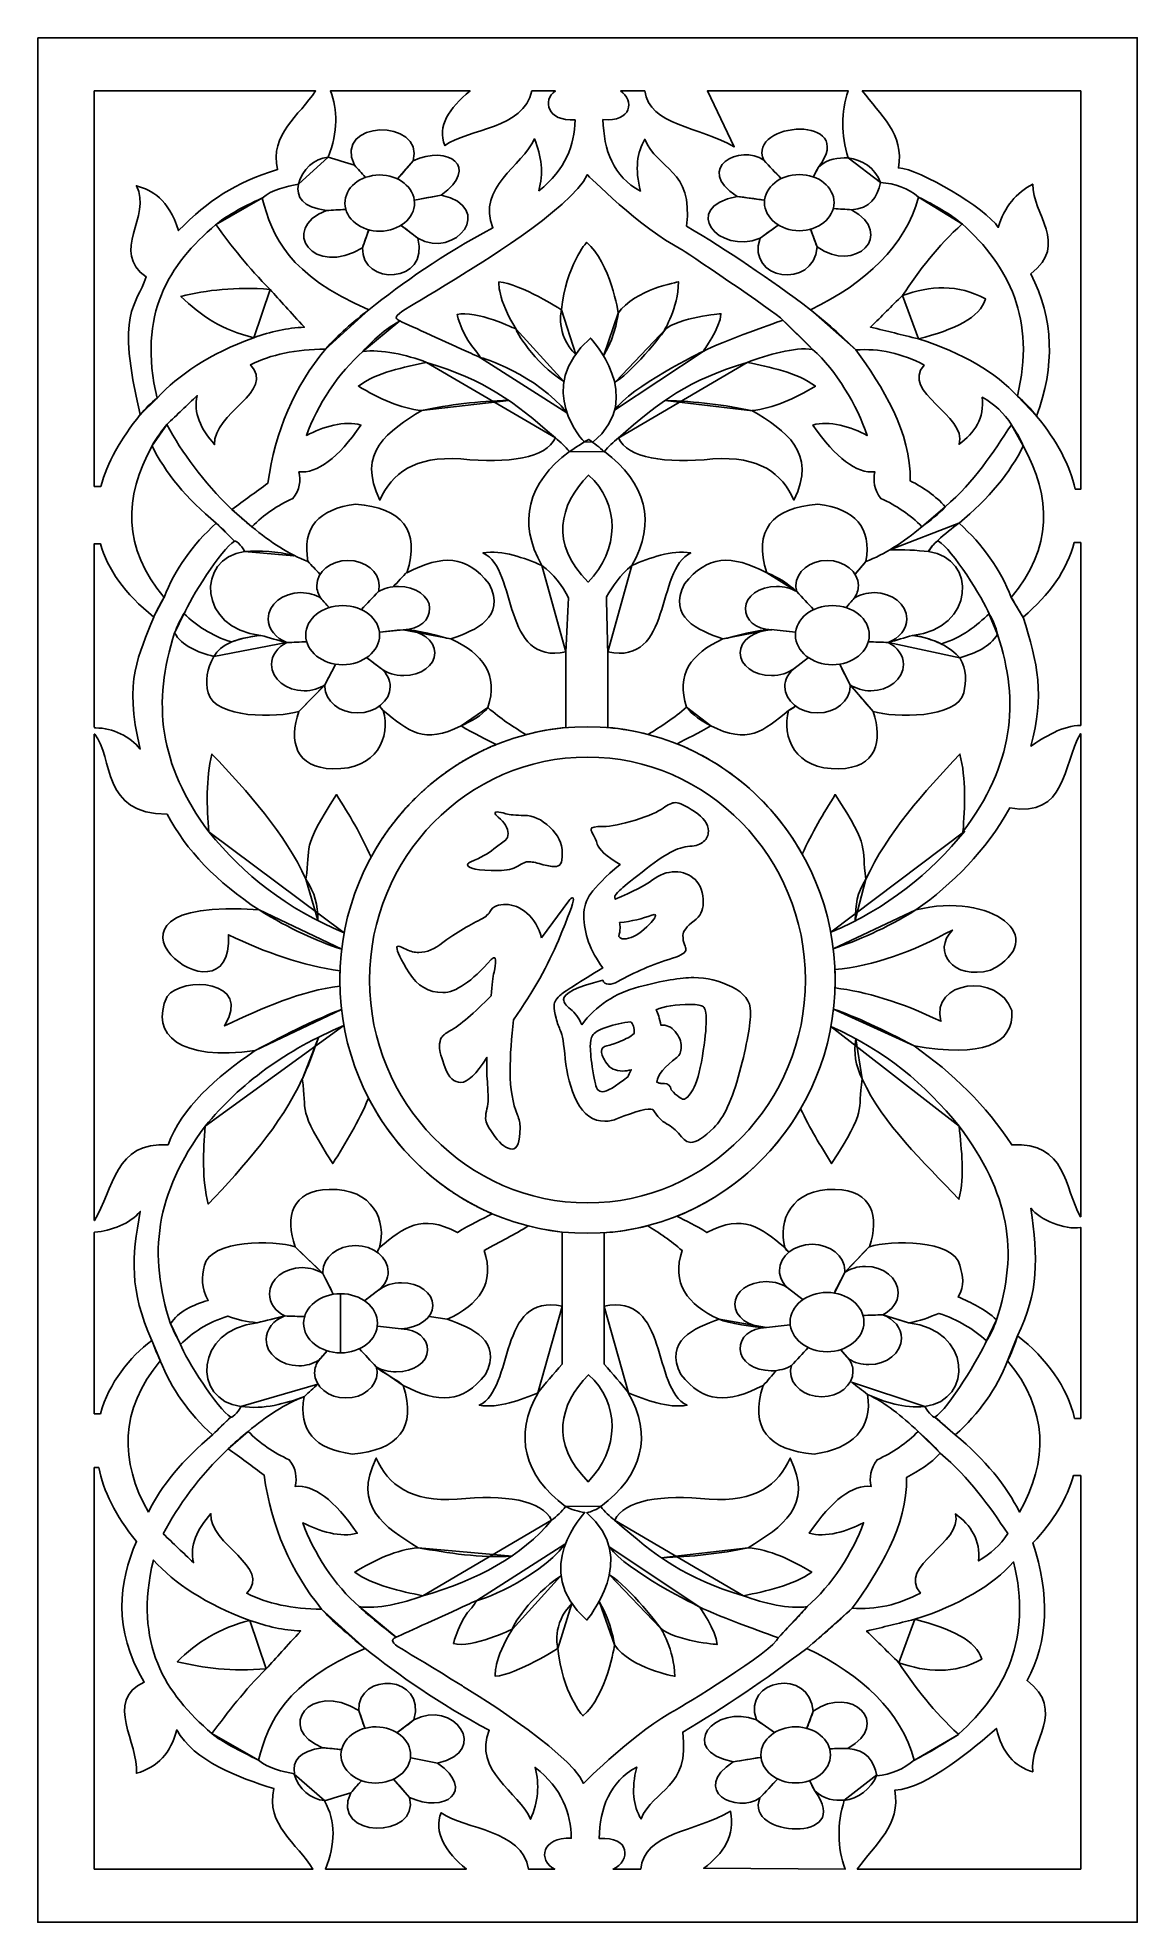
# Model space of a CAD drawing. Header units: centimetres. Extents: x -8.3 to 7.9, y -13.9 to 13.8.
import ezdxf

# ---------------------------------------------------------------- set-up
doc = ezdxf.new("R2010")
doc.units = ezdxf.units.CM
doc.header["$MEASUREMENT"] = 0
doc.layers.add('layer 1', color=7, linetype='Continuous')

msp = doc.modelspace()

# ---------------------------------------------------------------- linework, layer by layer
at = {"layer": 'layer 1', "color": 242}
for points, knots in [([(-8.26488, 13.7577), (-8.26488, 13.7577), (7.89307, 13.7577), (7.89307, 13.7577), (7.89307, 13.7577), (7.89307, 13.7577), (7.89307, -13.94162), (7.89307, -13.94162), (7.89307, -13.94162), (7.89307, -13.94162), (-8.26488, -13.94162), (-8.26488, -13.94162), (-8.26488, -13.94162), (-8.26488, -13.94162), (-8.26488, 13.7577), (-8.26488, 13.7577)], [0, 0, 0, 0, 0.2, 0.2, 0.2, 0.2, 0.4, 0.4, 0.4, 0.4, 0.6, 0.6, 0.6, 0.6, 1, 1, 1, 1]), ([(-7.43288, 7.16207), (-7.43288, 7.16207), (-7.33741, 7.16207), (-7.33741, 7.16207), (-7.33741, 7.16207), (-7.24391, 7.50841), (-7.04475, 7.86149), (-6.75741, 8.2188), (-6.75741, 8.2188), (-7.12596, 9.74715), (-6.81224, 9.80615), (-6.67297, 10.24111), (-6.67297, 10.24111), (-7.20545, 10.61884), (-6.58116, 11.12335), (-6.81372, 11.58176), (-6.81372, 11.58176), (-6.57865, 11.51258), (-6.35308, 11.3933), (-6.19456, 10.92281), (-6.19456, 10.92281), (-5.7373, 11.3771), (-5.38773, 11.61809), (-4.74039, 11.81914), (-4.74039, 11.81914), (-4.86267, 12.34122), (-4.41711, 12.61076), (-4.18258, 12.97586), (-4.18258, 12.97586), (-4.18258, 12.97586), (-7.43288, 12.97586), (-7.43288, 12.97586), (-7.43288, 12.97586), (-7.43288, 12.97586), (-7.43288, 7.16207), (-7.43288, 7.16207)], [0, 0, 0, 0, 0.1, 0.1, 0.1, 0.1, 0.2, 0.2, 0.2, 0.2, 0.3, 0.3, 0.3, 0.3, 0.4, 0.4, 0.4, 0.4, 0.5, 0.5, 0.5, 0.5, 0.6, 0.6, 0.6, 0.6, 0.7, 0.7, 0.7, 0.7, 0.8, 0.8, 0.8, 0.8, 1, 1, 1, 1]), ([(-0.6575, 12.97586), (-0.6575, 12.97586), (-1.00362, 12.97586), (-1.00362, 12.97586), (-1.00362, 12.97586), (-1.11818, 12.41833), (-1.931, 12.42381), (-2.2823, 12.17316), (-2.2823, 12.17316), (-2.39725, 12.45672), (-2.22122, 12.72075), (-1.91248, 12.97586), (-1.91248, 12.97586), (-1.91248, 12.97586), (-3.96425, 12.97586), (-3.96425, 12.97586), (-3.96425, 12.97586), (-3.85579, 12.6982), (-3.85053, 12.37973), (-3.9963, 12.00151), (-3.9963, 12.00151), (-3.86789, 11.96215), (-3.73944, 11.9228), (-3.61101, 11.88349), (-3.61101, 11.88349), (-3.92777, 12.5541), (-2.58131, 12.57195), (-2.74734, 11.94784), (-2.74734, 11.94784), (-2.23656, 12.18843), (-1.75726, 11.86017), (-2.33544, 11.44364), (-2.33544, 11.44364), (-1.53384, 11.26846), (-2.11404, 10.48889), (-2.68089, 10.81072), (-2.68089, 10.81072), (-2.49052, 10.13845), (-3.518, 10.10269), (-3.49143, 10.67126), (-3.49143, 10.67126), (-4.2134, 10.22786), (-4.72271, 10.94662), (-4.02288, 11.21836), (-4.02288, 11.21836), (-4.37955, 11.26665), (-4.4681, 11.41319), (-4.43478, 11.60455), (-4.43478, 11.60455), (-4.61665, 11.56543), (-4.82044, 11.5262), (-4.96626, 11.40073), (-4.96626, 11.40073), (-4.8153, 10.83299), (-4.58347, 10.26965), (-3.39842, 9.75937), (-3.39842, 9.75937), (-2.89255, 10.15995), (-2.33233, 10.56043), (-1.57805, 10.96089), (-1.57805, 10.96089), (-1.81601, 11.56175), (-1.13967, 11.87134), (-0.96688, 12.26968), (-0.96688, 12.26968), (-0.85617, 12.01575), (-0.83402, 11.76188), (-0.90043, 11.50802), (-0.90043, 11.50802), (-0.50401, 11.82264), (-0.37557, 12.17666), (-0.36893, 12.5486), (-0.36893, 12.5486), (-0.78084, 12.52801), (-0.85339, 12.83604), (-0.6575, 12.97586)], [0, 0, 0, 0, 0.05, 0.05, 0.05, 0.05, 0.1, 0.1, 0.1, 0.1, 0.15, 0.15, 0.15, 0.15, 0.2, 0.2, 0.2, 0.2, 0.25, 0.25, 0.25, 0.25, 0.3, 0.3, 0.3, 0.3, 0.35, 0.35, 0.35, 0.35, 0.4, 0.4, 0.4, 0.4, 0.45, 0.45, 0.45, 0.45, 0.5, 0.5, 0.5, 0.5, 0.55, 0.55, 0.55, 0.55, 0.6, 0.6, 0.6, 0.6, 0.65, 0.65, 0.65, 0.65, 0.7, 0.7, 0.7, 0.7, 0.75, 0.75, 0.75, 0.75, 0.8, 0.8, 0.8, 0.8, 0.85, 0.85, 0.85, 0.85, 0.9, 0.9, 0.9, 0.9, 1, 1, 1, 1]), ([(0.29657, 12.97586), (0.29657, 12.97586), (0.65654, 12.97586), (0.65654, 12.97586), (0.65654, 12.97586), (0.71708, 12.46701), (1.46885, 12.45022), (1.96864, 12.15272), (1.96864, 12.15272), (1.96864, 12.15272), (1.57668, 12.97585), (1.57668, 12.97585), (1.57668, 12.97585), (1.57668, 12.97585), (3.64564, 12.97586), (3.64564, 12.97586), (3.64564, 12.97586), (3.53837, 12.66292), (3.53724, 12.33437), (3.64232, 11.99024), (3.64232, 11.99024), (3.49756, 11.99329), (3.35276, 11.98772), (3.208, 11.85341), (3.208, 11.85341), (3.80158, 12.63207), (2.15732, 12.53267), (2.40294, 11.956), (2.40294, 11.956), (2.06749, 12.20121), (1.36479, 11.84481), (2.011, 11.42576), (2.011, 11.42576), (1.1673, 11.25964), (1.73712, 10.56148), (2.35, 10.80998), (2.35, 10.80998), (2.14075, 10.19847), (3.13822, 10.0445), (3.18685, 10.68167), (3.18685, 10.68167), (3.75182, 10.28254), (4.34501, 10.86698), (3.69531, 11.22904), (3.69531, 11.22904), (3.96368, 11.24756), (4.07666, 11.40722), (4.11902, 11.63102), (4.11902, 11.63102), (4.33086, 11.61109), (4.52416, 11.54781), (4.67952, 11.41382), (4.67952, 11.41382), (4.48354, 10.69678), (3.90892, 10.15569), (3.09148, 9.75802), (3.09148, 9.75802), (2.48417, 10.22058), (1.87679, 10.62498), (1.26948, 10.98957), (1.26948, 10.98957), (1.37384, 11.82455), (0.83856, 11.8188), (0.6551, 12.2639), (0.6551, 12.2639), (0.54287, 12.0745), (0.50952, 11.82938), (0.59152, 11.50272), (0.59152, 11.50272), (0.18938, 11.7211), (0.05439, 12.10118), (0.04069, 12.55472), (0.04069, 12.55472), (0.46909, 12.51665), (0.50403, 12.83647), (0.29657, 12.97586)], [0, 0, 0, 0, 0.05, 0.05, 0.05, 0.05, 0.1, 0.1, 0.1, 0.1, 0.15, 0.15, 0.15, 0.15, 0.2, 0.2, 0.2, 0.2, 0.25, 0.25, 0.25, 0.25, 0.3, 0.3, 0.3, 0.3, 0.35, 0.35, 0.35, 0.35, 0.4, 0.4, 0.4, 0.4, 0.45, 0.45, 0.45, 0.45, 0.5, 0.5, 0.5, 0.5, 0.55, 0.55, 0.55, 0.55, 0.6, 0.6, 0.6, 0.6, 0.65, 0.65, 0.65, 0.65, 0.7, 0.7, 0.7, 0.7, 0.75, 0.75, 0.75, 0.75, 0.8, 0.8, 0.8, 0.8, 0.85, 0.85, 0.85, 0.85, 0.9, 0.9, 0.9, 0.9, 1, 1, 1, 1]), ([(6.97914, 7.12205), (6.97914, 7.12205), (7.06107, 7.12205), (7.06107, 7.12205), (7.06107, 7.12205), (7.06107, 7.12205), (7.06107, 12.97586), (7.06107, 12.97586), (7.06107, 12.97586), (7.06107, 12.97586), (3.85256, 12.97586), (3.85256, 12.97586), (3.85256, 12.97586), (4.11229, 12.62502), (4.47559, 12.33966), (4.38385, 11.84481), (4.38385, 11.84481), (4.69549, 11.82503), (5.66509, 11.25441), (5.8509, 10.96826), (5.8509, 10.96826), (5.93879, 11.27839), (6.11722, 11.4789), (6.3575, 11.60447), (6.3575, 11.60447), (6.3481, 11.16519), (6.89569, 10.72586), (6.32936, 10.28657), (6.32936, 10.28657), (6.67165, 9.62149), (6.68075, 8.92276), (6.41379, 8.19611), (6.41379, 8.19611), (6.71825, 7.82884), (6.90247, 7.46845), (6.97914, 7.12205)], [0, 0, 0, 0, 0.1, 0.1, 0.1, 0.1, 0.2, 0.2, 0.2, 0.2, 0.3, 0.3, 0.3, 0.3, 0.4, 0.4, 0.4, 0.4, 0.5, 0.5, 0.5, 0.5, 0.6, 0.6, 0.6, 0.6, 0.7, 0.7, 0.7, 0.7, 0.8, 0.8, 0.8, 0.8, 1, 1, 1, 1]), ([(-3.9963, 12.00152), (-4.20851, 11.97847), (-4.36877, 11.828), (-4.43478, 11.60455), (-4.43478, 11.60455), (-4.43478, 11.60455), (-3.9963, 12.00152), (-3.9963, 12.00152)], [0, 0, 0, 0, 0.33333333, 0.33333333, 0.33333333, 0.33333333, 1, 1, 1, 1]), ([(-2.74734, 11.94784), (-2.8353, 11.85273), (-2.89165, 11.776), (-2.97959, 11.68085), (-2.97959, 11.68085), (-2.97959, 11.68085), (-2.74734, 11.94784), (-2.74734, 11.94784)], [0, 0, 0, 0, 0.33333333, 0.33333333, 0.33333333, 0.33333333, 1, 1, 1, 1]), ([(2.40294, 11.956), (2.49214, 11.86165), (2.57254, 11.77997), (2.66172, 11.68561), (2.66172, 11.68561), (2.66172, 11.68561), (2.40294, 11.956), (2.40294, 11.956)], [0, 0, 0, 0, 0.33333333, 0.33333333, 0.33333333, 0.33333333, 1, 1, 1, 1]), ([(3.64232, 11.99024), (3.84753, 11.96422), (4.03678, 11.85135), (4.11902, 11.63102), (4.11902, 11.63102), (4.11902, 11.63102), (3.64232, 11.99024), (3.64232, 11.99024)], [0, 0, 0, 0, 0.33333333, 0.33333333, 0.33333333, 0.33333333, 1, 1, 1, 1]), ([(-3.2446, 11.73963), (-3.52625, 11.73721), (-3.75354, 11.54975), (-3.75055, 11.32233), (-3.75055, 11.32233), (-3.74754, 11.09491), (-3.51532, 10.91142), (-3.23368, 10.9138), (-3.23368, 10.9138), (-2.95201, 10.91627), (-2.72473, 11.10372), (-2.72774, 11.33111), (-2.72774, 11.33111), (-2.73079, 11.55854), (-2.96295, 11.74204), (-3.2446, 11.73963), (-3.2446, 11.73963), (-3.2446, 11.73963), (-3.2446, 11.73963), (-3.2446, 11.73963)], [0, 0, 0, 0, 0.16666667, 0.16666667, 0.16666667, 0.16666667, 0.33333333, 0.33333333, 0.33333333, 0.33333333, 0.5, 0.5, 0.5, 0.5, 0.66666667, 0.66666667, 0.66666667, 0.66666667, 1, 1, 1, 1]), ([(-3.45351, 11.71005), (-3.50559, 11.76721), (-3.55889, 11.82633), (-3.61101, 11.88349), (-3.61101, 11.88349), (-3.61101, 11.88349), (-3.45351, 11.71005), (-3.45351, 11.71005)], [0, 0, 0, 0, 0.33333333, 0.33333333, 0.33333333, 0.33333333, 1, 1, 1, 1]), ([(-1.83015, 9.16184), (-1.80566, 9.12585), (-1.78122, 9.08986), (-1.75681, 9.05385), (-1.75681, 9.05385), (-1.80463, 9.07566), (-1.85245, 9.09746), (-1.90026, 9.11933), (-1.90026, 9.11933), (-2.24821, 9.27777), (-2.77012, 9.51544), (-2.9441, 9.59464), (-2.9441, 9.59464), (-3.11809, 9.6739), (-2.87394, 9.73656), (-1.97047, 10.31124), (-1.97047, 10.31124), (-1.97047, 10.31124), (-0.40911, 11.24772), (-0.18984, 11.74438), (-0.18984, 11.74438), (-0.18984, 11.74438), (0.6084, 10.94266), (1.18734, 10.65179), (1.18734, 10.65179), (1.18734, 10.65179), (2.56864, 9.73332), (2.68339, 9.60614), (2.68339, 9.60614), (2.68339, 9.60614), (1.78379, 9.28956), (1.51188, 9.1477), (1.51188, 9.1477), (1.51188, 9.1477), (1.76623, 9.49534), (1.77501, 9.70108), (1.77501, 9.70108), (1.77501, 9.70108), (1.15226, 9.65138), (0.94174, 9.45988), (0.94174, 9.45988), (0.94174, 9.45988), (1.14347, 9.77199), (1.15226, 10.16933), (1.15226, 10.16933), (1.15226, 10.16933), (0.50315, 10.05585), (0.26632, 9.70819), (0.26632, 9.70819), (0.26632, 9.70819), (0.15227, 10.4531), (-0.19858, 10.7511), (-0.19858, 10.7511), (-0.19858, 10.7511), (-0.50557, 10.40344), (-0.56699, 9.75781), (-0.56699, 9.75781), (-0.56699, 9.75781), (-1.16348, 10.14092), (-1.48799, 10.16933), (-1.48799, 10.16933), (-1.48799, 10.16933), (-1.51437, 9.92098), (-1.23366, 9.47405), (-1.23366, 9.47405), (-1.23366, 9.47405), (-1.83015, 9.76495), (-2.10207, 9.6869), (-2.10207, 9.6869), (-2.10207, 9.6869), (-2.00552, 9.32503), (-1.83015, 9.16184)], [0, 0, 0, 0, 0.05263158, 0.05263158, 0.05263158, 0.05263158, 0.10526316, 0.10526316, 0.10526316, 0.10526316, 0.15789474, 0.15789474, 0.15789474, 0.15789474, 0.21052632, 0.21052632, 0.21052632, 0.21052632, 0.26315789, 0.26315789, 0.26315789, 0.26315789, 0.31578947, 0.31578947, 0.31578947, 0.31578947, 0.36842105, 0.36842105, 0.36842105, 0.36842105, 0.42105263, 0.42105263, 0.42105263, 0.42105263, 0.47368421, 0.47368421, 0.47368421, 0.47368421, 0.52631579, 0.52631579, 0.52631579, 0.52631579, 0.57894737, 0.57894737, 0.57894737, 0.57894737, 0.63157895, 0.63157895, 0.63157895, 0.63157895, 0.68421053, 0.68421053, 0.68421053, 0.68421053, 0.73684211, 0.73684211, 0.73684211, 0.73684211, 0.78947368, 0.78947368, 0.78947368, 0.78947368, 0.84210526, 0.84210526, 0.84210526, 0.84210526, 0.89473684, 0.89473684, 0.89473684, 0.89473684, 1, 1, 1, 1]), ([(2.9259, 11.74661), (3.20755, 11.74661), (3.43734, 11.56115), (3.43734, 11.33371), (3.43734, 11.33371), (3.43734, 11.10628), (3.20755, 10.9208), (2.9259, 10.9208), (2.9259, 10.9208), (2.64422, 10.9208), (2.4145, 11.10628), (2.4145, 11.33371), (2.4145, 11.33371), (2.4145, 11.56115), (2.64422, 11.74661), (2.9259, 11.74661), (2.9259, 11.74661), (2.9259, 11.74661), (2.9259, 11.74661), (2.9259, 11.74661)], [0, 0, 0, 0, 0.16666667, 0.16666667, 0.16666667, 0.16666667, 0.33333333, 0.33333333, 0.33333333, 0.33333333, 0.5, 0.5, 0.5, 0.5, 0.66666667, 0.66666667, 0.66666667, 0.66666667, 1, 1, 1, 1]), ([(3.13519, 11.71885), (3.16058, 11.76568), (3.18263, 11.80659), (3.208, 11.85341), (3.208, 11.85341), (3.208, 11.85341), (3.13519, 11.71885), (3.13519, 11.71885)], [0, 0, 0, 0, 0.33333333, 0.33333333, 0.33333333, 0.33333333, 1, 1, 1, 1]), ([(-5.65016, 11.00638), (-5.50892, 11.12638), (-5.28452, 11.25796), (-4.95974, 11.40361), (-4.95974, 11.40361), (-4.95974, 11.40361), (-5.65016, 11.00638), (-5.65016, 11.00638)], [0, 0, 0, 0, 0.33333333, 0.33333333, 0.33333333, 0.33333333, 1, 1, 1, 1]), ([(-2.33544, 11.44364), (-2.46819, 11.419), (-2.59328, 11.39404), (-2.72605, 11.3694), (-2.72605, 11.3694), (-2.72605, 11.3694), (-2.33544, 11.44364), (-2.33544, 11.44364)], [0, 0, 0, 0, 0.33333333, 0.33333333, 0.33333333, 0.33333333, 1, 1, 1, 1]), ([(2.011, 11.42576), (2.14543, 11.4074), (2.27148, 11.39028), (2.40589, 11.37188), (2.40589, 11.37188), (2.40589, 11.37188), (2.011, 11.42576), (2.011, 11.42576)], [0, 0, 0, 0, 0.33333333, 0.33333333, 0.33333333, 0.33333333, 1, 1, 1, 1]), ([(4.6794, 11.41459), (4.90946, 11.29554), (5.14601, 11.16923), (5.32365, 11.01496), (5.32365, 11.01496), (5.32365, 11.01496), (4.6794, 11.41459), (4.6794, 11.41459)], [0, 0, 0, 0, 0.33333333, 0.33333333, 0.33333333, 0.33333333, 1, 1, 1, 1]), ([(-3.74409, 11.23357), (-3.83923, 11.22846), (-3.92777, 11.22347), (-4.02288, 11.21836), (-4.02288, 11.21836), (-4.02288, 11.21836), (-3.74409, 11.23357), (-3.74409, 11.23357)], [0, 0, 0, 0, 0.33333333, 0.33333333, 0.33333333, 0.33333333, 1, 1, 1, 1]), ([(3.43205, 11.2449), (3.52269, 11.23853), (3.60465, 11.23544), (3.69531, 11.22904), (3.69531, 11.22904), (3.69531, 11.22904), (3.43205, 11.2449), (3.43205, 11.2449)], [0, 0, 0, 0, 0.33333333, 0.33333333, 0.33333333, 0.33333333, 1, 1, 1, 1]), ([(-5.6491, 11.01045), (-6.33434, 10.42579), (-6.80522, 9.69807), (-6.51068, 8.45986), (-6.51068, 8.45986), (-6.19423, 8.8034), (-5.74742, 9.10834), (-5.09067, 9.34875), (-5.09067, 9.34875), (-5.5428, 9.45396), (-5.8778, 9.67726), (-6.15966, 9.95419), (-6.15966, 9.95419), (-5.77942, 10.04866), (-5.35929, 10.1002), (-4.85136, 10.05723), (-4.85136, 10.05723), (-5.16784, 10.375), (-5.4178, 10.69275), (-5.6491, 11.01045)], [0, 0, 0, 0, 0.16666667, 0.16666667, 0.16666667, 0.16666667, 0.33333333, 0.33333333, 0.33333333, 0.33333333, 0.5, 0.5, 0.5, 0.5, 0.66666667, 0.66666667, 0.66666667, 0.66666667, 1, 1, 1, 1]), ([(-3.40037, 10.93322), (-3.43068, 10.84506), (-3.46113, 10.75941), (-3.49143, 10.67126), (-3.49143, 10.67126), (-3.49143, 10.67126), (-3.40037, 10.93322), (-3.40037, 10.93322)], [0, 0, 0, 0, 0.33333333, 0.33333333, 0.33333333, 0.33333333, 1, 1, 1, 1]), ([(-2.68089, 10.81072), (-2.76311, 10.87486), (-2.8414, 10.93434), (-2.92361, 10.99848), (-2.92361, 10.99848), (-2.92361, 10.99848), (-2.68089, 10.81072), (-2.68089, 10.81072)], [0, 0, 0, 0, 0.33333333, 0.33333333, 0.33333333, 0.33333333, 1, 1, 1, 1]), ([(2.35276, 10.81146), (2.44009, 10.87523), (2.52743, 10.93902), (2.61476, 11.00283), (2.61476, 11.00283), (2.61476, 11.00283), (2.35276, 10.81146), (2.35276, 10.81146)], [0, 0, 0, 0, 0.33333333, 0.33333333, 0.33333333, 0.33333333, 1, 1, 1, 1]), ([(3.09234, 10.94161), (3.12376, 10.8537), (3.15539, 10.76959), (3.18685, 10.68167), (3.18685, 10.68167), (3.18685, 10.68167), (3.09234, 10.94161), (3.09234, 10.94161)], [0, 0, 0, 0, 0.33333333, 0.33333333, 0.33333333, 0.33333333, 1, 1, 1, 1]), ([(5.31941, 11.02011), (6.01317, 10.39691), (6.40449, 9.61578), (6.13045, 8.48699), (6.13045, 8.48699), (5.81744, 8.8374), (5.33367, 9.11885), (4.67913, 9.33141), (4.67913, 9.33141), (5.20567, 9.46632), (5.58978, 9.64441), (5.66095, 9.91726), (5.66095, 9.91726), (5.2554, 10.14132), (4.84988, 10.11259), (4.44437, 9.96896), (4.44437, 9.96896), (4.6862, 10.33946), (4.96372, 10.69561), (5.31941, 11.02011)], [0, 0, 0, 0, 0.16666667, 0.16666667, 0.16666667, 0.16666667, 0.33333333, 0.33333333, 0.33333333, 0.33333333, 0.5, 0.5, 0.5, 0.5, 0.66666667, 0.66666667, 0.66666667, 0.66666667, 1, 1, 1, 1]), ([(-4.85136, 10.05723), (-4.7087, 9.90271), (-4.54815, 9.72147), (-4.34509, 9.50179), (-4.34509, 9.50179), (-4.5991, 9.49466), (-4.83678, 9.43722), (-5.09067, 9.34875), (-5.09067, 9.34875), (-5.09067, 9.34875), (-4.85136, 10.05723), (-4.85136, 10.05723)], [0, 0, 0, 0, 0.25, 0.25, 0.25, 0.25, 0.5, 0.5, 0.5, 0.5, 1, 1, 1, 1]), ([(-4.03763, 9.18126), (-3.85186, 9.38508), (-3.63296, 9.58178), (-3.39842, 9.75937), (-3.39842, 9.75937), (-3.39842, 9.75937), (-4.03763, 9.18126), (-4.03763, 9.18126)], [0, 0, 0, 0, 0.33333333, 0.33333333, 0.33333333, 0.33333333, 1, 1, 1, 1]), ([(-0.56699, 9.75781), (-0.56699, 9.75781), (-0.66417, 9.39998), (-0.35919, 9.09913), (-0.35919, 9.09913), (-0.35919, 9.09913), (-0.56699, 9.75781), (-0.56699, 9.75781)], [0, 0, 0, 0, 0.33333333, 0.33333333, 0.33333333, 0.33333333, 1, 1, 1, 1]), ([(0.26632, 9.70819), (0.26632, 9.70819), (0.23611, 9.40436), (0.05605, 9.0901), (0.05605, 9.0901), (0.05605, 9.0901), (0.26632, 9.70819), (0.26632, 9.70819)], [0, 0, 0, 0, 0.33333333, 0.33333333, 0.33333333, 0.33333333, 1, 1, 1, 1]), ([(3.09148, 9.75802), (3.31395, 9.5812), (3.53481, 9.38696), (3.75734, 9.16902), (3.75734, 9.16902), (3.75734, 9.16902), (3.09148, 9.75802), (3.09148, 9.75802)], [0, 0, 0, 0, 0.33333333, 0.33333333, 0.33333333, 0.33333333, 1, 1, 1, 1]), ([(4.44437, 9.96896), (4.27321, 9.80418), (4.14215, 9.66858), (3.97098, 9.50381), (3.97098, 9.50381), (4.22769, 9.44539), (4.42241, 9.38982), (4.67911, 9.33141), (4.67911, 9.33141), (4.67911, 9.33141), (4.44437, 9.96896), (4.44437, 9.96896)], [0, 0, 0, 0, 0.25, 0.25, 0.25, 0.25, 0.5, 0.5, 0.5, 0.5, 1, 1, 1, 1]), ([(-3.48634, 9.14521), (-3.2972, 9.35852), (-3.10866, 9.50605), (-2.9441, 9.59464), (-2.9441, 9.59464), (-2.9441, 9.59464), (-3.48634, 9.14521), (-3.48634, 9.14521)], [0, 0, 0, 0, 0.33333333, 0.33333333, 0.33333333, 0.33333333, 1, 1, 1, 1]), ([(-1.23366, 9.47405), (-1.25639, 9.46487), (-0.96928, 8.97983), (-0.53451, 8.70337), (-0.53451, 8.70337), (-0.53451, 8.70337), (-1.23366, 9.47405), (-1.23366, 9.47405)], [0, 0, 0, 0, 0.33333333, 0.33333333, 0.33333333, 0.33333333, 1, 1, 1, 1]), ([(0.9753, 9.48869), (0.9753, 9.48869), (0.52987, 8.89079), (0.22663, 8.69921), (0.22663, 8.69921), (0.22663, 8.69921), (0.9753, 9.48869), (0.9753, 9.48869)], [0, 0, 0, 0, 0.33333333, 0.33333333, 0.33333333, 0.33333333, 1, 1, 1, 1]), ([(2.68339, 9.60614), (2.83955, 9.45631), (2.97592, 9.33247), (3.12121, 9.17602), (3.12121, 9.17602), (3.12121, 9.17602), (2.68339, 9.60614), (2.68339, 9.60614)], [0, 0, 0, 0, 0.33333333, 0.33333333, 0.33333333, 0.33333333, 1, 1, 1, 1]), ([(-6.3671, 8.07343), (-6.14078, 7.65693), (-5.84818, 7.24045), (-5.40978, 6.82393), (-5.40978, 6.82393), (-5.23426, 6.95272), (-5.05878, 7.08153), (-4.88325, 7.21038), (-4.88325, 7.21038), (-4.7764, 7.97599), (-4.48911, 8.62963), (-4.03763, 9.18126), (-4.03763, 9.18126), (-4.47087, 9.17889), (-4.83784, 9.10157), (-5.13854, 8.94937), (-5.13854, 8.94937), (-4.75647, 8.55861), (-5.69396, 8.24009), (-5.66505, 7.77713), (-5.66505, 7.77713), (-5.86615, 8.00824), (-5.9844, 8.24598), (-5.92036, 8.49854), (-5.92036, 8.49854), (-6.06927, 8.35683), (-6.21814, 8.21514), (-6.3671, 8.07343)], [0, 0, 0, 0, 0.125, 0.125, 0.125, 0.125, 0.25, 0.25, 0.25, 0.25, 0.375, 0.375, 0.375, 0.375, 0.5, 0.5, 0.5, 0.5, 0.625, 0.625, 0.625, 0.625, 0.75, 0.75, 0.75, 0.75, 1, 1, 1, 1]), ([(-0.5023, 3.61692), (-0.5023, 3.98073), (-0.5023, 4.30893), (-0.5023, 4.73025), (-0.5023, 4.73025), (-1.45934, 4.53103), (-1.19598, 5.93174), (-1.72164, 6.18585), (-1.72164, 6.18585), (-1.43567, 6.22992), (-1.11506, 6.1132), (-0.85511, 6.00014), (-0.85511, 6.00014), (-1.22122, 6.63391), (-1.06318, 7.2164), (-0.45211, 7.67451), (-0.45211, 7.67451), (-0.51244, 7.74839), (-0.58105, 7.81561), (-0.65793, 7.87629), (-0.65793, 7.87629), (-0.79378, 7.57589), (-1.35009, 7.49485), (-2.04579, 7.56674), (-2.04579, 7.56674), (-2.72973, 7.6117), (-3.06282, 7.35512), (-3.23646, 6.96146), (-3.23646, 6.96146), (-3.58685, 7.66473), (-3.11624, 7.97803), (-2.61906, 8.27882), (-2.61906, 8.27882), (-2.92936, 8.30525), (-3.25392, 8.45761), (-3.55246, 8.63606), (-3.55246, 8.63606), (-3.28473, 8.83727), (-2.87645, 8.9168), (-2.55009, 8.98496), (-2.55009, 8.98496), (-2.84967, 9.09898), (-3.22195, 9.1832), (-3.48634, 9.14521), (-3.48634, 9.14521), (-3.83872, 8.84024), (-4.16132, 8.35021), (-4.3141, 7.91223), (-4.3141, 7.91223), (-4.08378, 8.03618), (-3.74594, 8.13733), (-3.51574, 8.0652), (-3.51574, 8.0652), (-3.85307, 7.57306), (-4.15581, 7.35174), (-4.42709, 7.37686), (-4.42709, 7.37686), (-4.39861, 7.24627), (-4.41139, 7.1157), (-4.5153, 6.98523), (-4.5153, 6.98523), (-4.74299, 6.88282), (-4.94504, 6.74587), (-5.118, 6.56978), (-5.118, 6.56978), (-4.84361, 6.34283), (-4.56916, 6.16096), (-4.29481, 6.05948), (-4.29481, 6.05948), (-4.38375, 6.55706), (-4.13858, 6.83127), (-3.58921, 6.90213), (-3.58921, 6.90213), (-2.91581, 6.8463), (-2.6352, 6.5195), (-2.83953, 5.89334), (-2.83953, 5.89334), (-2.31125, 6.16564), (-1.9674, 6.15288), (-1.6295, 5.73232), (-1.6295, 5.73232), (-1.38147, 5.23659), (-1.82061, 5.0513), (-2.19275, 4.92014), (-2.19275, 4.92014), (-1.72031, 4.70523), (-1.48964, 4.38955), (-1.64888, 3.91133), (-1.64888, 3.91133), (-1.46306, 3.74781), (-1.2772, 3.63036), (-1.09135, 3.51416), (-1.09135, 3.51416), (-0.90055, 3.56445), (-0.70371, 3.599), (-0.5023, 3.61692)], [0, 0, 0, 0, 0.04, 0.04, 0.04, 0.04, 0.08, 0.08, 0.08, 0.08, 0.12, 0.12, 0.12, 0.12, 0.16, 0.16, 0.16, 0.16, 0.2, 0.2, 0.2, 0.2, 0.24, 0.24, 0.24, 0.24, 0.28, 0.28, 0.28, 0.28, 0.32, 0.32, 0.32, 0.32, 0.36, 0.36, 0.36, 0.36, 0.4, 0.4, 0.4, 0.4, 0.44, 0.44, 0.44, 0.44, 0.48, 0.48, 0.48, 0.48, 0.52, 0.52, 0.52, 0.52, 0.56, 0.56, 0.56, 0.56, 0.6, 0.6, 0.6, 0.6, 0.64, 0.64, 0.64, 0.64, 0.68, 0.68, 0.68, 0.68, 0.72, 0.72, 0.72, 0.72, 0.76, 0.76, 0.76, 0.76, 0.8, 0.8, 0.8, 0.8, 0.84, 0.84, 0.84, 0.84, 0.88, 0.88, 0.88, 0.88, 0.92, 0.92, 0.92, 0.92, 1, 1, 1, 1]), ([(-0.23349, 7.81657), (-0.23349, 7.81657), (-0.98635, 8.59952), (-0.14295, 9.34306), (-0.14295, 9.34306), (-0.14295, 9.34306), (0.68919, 8.47074), (-0.10685, 7.81151), (-0.10685, 7.81151), (-0.10685, 7.81151), (-0.23349, 7.81657), (-0.23349, 7.81657)], [0, 0, 0, 0, 0.25, 0.25, 0.25, 0.25, 0.5, 0.5, 0.5, 0.5, 1, 1, 1, 1]), ([(0.11271, 3.61851), (0.11271, 3.98176), (0.11271, 4.30957), (0.11271, 4.73025), (0.11271, 4.73025), (1.06965, 4.53103), (0.80639, 5.93174), (1.332, 6.18585), (1.332, 6.18585), (1.04605, 6.22992), (0.7254, 6.1132), (0.46548, 6.00014), (0.46548, 6.00014), (0.83157, 6.63389), (0.67357, 7.2164), (0.06249, 7.67451), (0.06249, 7.67451), (0.12282, 7.74839), (0.19139, 7.81563), (0.26824, 7.87629), (0.26824, 7.87629), (0.40415, 7.57589), (0.96042, 7.49485), (1.65615, 7.56674), (1.65615, 7.56674), (2.34008, 7.6117), (2.67319, 7.35512), (2.84679, 6.96146), (2.84679, 6.96146), (3.19718, 7.66473), (2.72656, 7.97803), (2.22942, 8.27882), (2.22942, 8.27882), (2.53973, 8.30525), (2.86422, 8.45761), (3.16282, 8.63606), (3.16282, 8.63606), (2.89511, 8.83728), (2.48682, 8.9168), (2.16042, 8.98496), (2.16042, 8.98496), (2.46004, 9.09898), (2.85684, 9.21404), (3.12121, 9.17602), (3.12121, 9.17602), (3.47361, 8.87107), (3.7717, 8.35021), (3.92444, 7.91223), (3.92444, 7.91223), (3.69411, 8.03618), (3.35631, 8.13733), (3.12609, 8.0652), (3.12609, 8.0652), (3.46343, 7.57306), (3.76622, 7.35174), (4.03746, 7.37686), (4.03746, 7.37686), (4.00897, 7.24627), (4.02176, 7.1157), (4.12569, 6.98523), (4.12569, 6.98523), (4.35334, 6.88282), (4.55541, 6.74589), (4.72834, 6.56978), (4.72834, 6.56978), (4.45397, 6.34283), (4.17951, 6.16096), (3.90515, 6.05948), (3.90515, 6.05948), (3.9941, 6.55706), (3.74895, 6.83127), (3.19962, 6.90213), (3.19962, 6.90213), (2.52618, 6.8463), (2.24555, 6.5195), (2.44994, 5.89334), (2.44994, 5.89334), (1.92164, 6.16564), (1.57773, 6.15288), (1.23984, 5.73232), (1.23984, 5.73232), (0.99182, 5.23659), (1.43092, 5.0513), (1.80312, 4.92014), (1.80312, 4.92014), (1.33068, 4.70523), (1.11137, 4.39718), (1.27059, 3.91897), (1.27059, 3.91897), (1.08436, 3.75517), (0.89548, 3.63573), (0.7065, 3.51745), (0.7065, 3.51745), (0.51412, 3.56739), (0.31576, 3.60152), (0.11271, 3.61851)], [0, 0, 0, 0, 0.04, 0.04, 0.04, 0.04, 0.08, 0.08, 0.08, 0.08, 0.12, 0.12, 0.12, 0.12, 0.16, 0.16, 0.16, 0.16, 0.2, 0.2, 0.2, 0.2, 0.24, 0.24, 0.24, 0.24, 0.28, 0.28, 0.28, 0.28, 0.32, 0.32, 0.32, 0.32, 0.36, 0.36, 0.36, 0.36, 0.4, 0.4, 0.4, 0.4, 0.44, 0.44, 0.44, 0.44, 0.48, 0.48, 0.48, 0.48, 0.52, 0.52, 0.52, 0.52, 0.56, 0.56, 0.56, 0.56, 0.6, 0.6, 0.6, 0.6, 0.64, 0.64, 0.64, 0.64, 0.68, 0.68, 0.68, 0.68, 0.72, 0.72, 0.72, 0.72, 0.76, 0.76, 0.76, 0.76, 0.8, 0.8, 0.8, 0.8, 0.84, 0.84, 0.84, 0.84, 0.88, 0.88, 0.88, 0.88, 0.92, 0.92, 0.92, 0.92, 1, 1, 1, 1]), ([(1.51188, 9.1477), (1.51188, 9.1477), (0.43648, 8.6211), (0.21211, 8.28191), (0.21211, 8.28191), (0.21211, 8.28191), (1.51188, 9.1477), (1.51188, 9.1477)], [0, 0, 0, 0, 0.33333333, 0.33333333, 0.33333333, 0.33333333, 1, 1, 1, 1]), ([(3.75734, 9.16902), (4.14457, 8.63527), (4.57406, 7.95547), (4.5567, 7.24575), (4.5567, 7.24575), (4.74219, 7.14968), (4.93679, 7.01714), (5.07008, 6.86464), (5.07008, 6.86464), (5.50546, 7.23009), (5.76707, 7.66092), (6.04447, 8.06888), (6.04447, 8.06888), (5.9407, 8.24323), (5.78905, 8.36912), (5.61567, 8.47296), (5.61567, 8.47296), (5.64843, 8.16865), (5.50256, 7.94728), (5.27433, 7.78191), (5.27433, 7.78191), (5.39822, 8.21004), (4.40702, 8.54154), (4.76087, 8.9458), (4.76087, 8.9458), (4.44045, 9.11879), (4.09513, 9.19315), (3.75734, 9.16902)], [0, 0, 0, 0, 0.125, 0.125, 0.125, 0.125, 0.25, 0.25, 0.25, 0.25, 0.375, 0.375, 0.375, 0.375, 0.5, 0.5, 0.5, 0.5, 0.625, 0.625, 0.625, 0.625, 0.75, 0.75, 0.75, 0.75, 1, 1, 1, 1]), ([(-0.65793, 7.87629), (-1.27753, 8.42177), (-1.69526, 8.72886), (-2.55009, 8.98496), (-2.55009, 8.98496), (-2.55009, 8.98496), (-0.65793, 7.87629), (-0.65793, 7.87629)], [0, 0, 0, 0, 0.33333333, 0.33333333, 0.33333333, 0.33333333, 1, 1, 1, 1]), ([(-1.75681, 9.05385), (-1.76036, 9.07376), (-0.91233, 8.78866), (-0.48882, 8.2463), (-0.48882, 8.2463), (-0.48882, 8.2463), (-1.75681, 9.05385), (-1.75681, 9.05385)], [0, 0, 0, 0, 0.33333333, 0.33333333, 0.33333333, 0.33333333, 1, 1, 1, 1]), ([(0.26454, 7.87242), (0.88415, 8.41792), (1.30563, 8.72886), (2.16042, 8.98496), (2.16042, 8.98496), (2.16042, 8.98496), (0.26454, 7.87242), (0.26454, 7.87242)], [0, 0, 0, 0, 0.33333333, 0.33333333, 0.33333333, 0.33333333, 1, 1, 1, 1]), ([(-6.75995, 8.21511), (-6.68644, 8.30792), (-6.60044, 8.38735), (-6.50984, 8.46196), (-6.50984, 8.46196), (-6.50984, 8.46196), (-6.75995, 8.21511), (-6.75995, 8.21511)], [0, 0, 0, 0, 0.33333333, 0.33333333, 0.33333333, 0.33333333, 1, 1, 1, 1]), ([(-1.34416, 8.42711), (-1.79584, 8.41365), (-2.21789, 8.36532), (-2.62531, 8.27637), (-2.62531, 8.27637), (-2.62531, 8.27637), (-1.34416, 8.42711), (-1.34416, 8.42711)], [0, 0, 0, 0, 0.33333333, 0.33333333, 0.33333333, 0.33333333, 1, 1, 1, 1]), ([(0.95292, 8.42528), (1.40456, 8.41179), (1.83295, 8.36221), (2.24037, 8.27324), (2.24037, 8.27324), (2.24037, 8.27324), (0.95292, 8.42528), (0.95292, 8.42528)], [0, 0, 0, 0, 0.33333333, 0.33333333, 0.33333333, 0.33333333, 1, 1, 1, 1]), ([(6.13045, 8.48699), (6.24263, 8.39924), (6.32974, 8.30098), (6.41379, 8.19611), (6.41379, 8.19611), (6.41379, 8.19611), (6.13045, 8.48699), (6.13045, 8.48699)], [0, 0, 0, 0, 0.33333333, 0.33333333, 0.33333333, 0.33333333, 1, 1, 1, 1]), ([(-6.58614, 7.75224), (-6.50749, 7.90408), (-6.43629, 7.98285), (-6.3636, 8.07626), (-6.3636, 8.07626), (-6.3636, 8.07626), (-6.58614, 7.75224), (-6.58614, 7.75224)], [0, 0, 0, 0, 0.33333333, 0.33333333, 0.33333333, 0.33333333, 1, 1, 1, 1]), ([(6.04447, 8.06888), (6.11625, 7.96408), (6.17268, 7.8629), (6.21652, 7.75804), (6.21652, 7.75804), (6.21652, 7.75804), (6.04447, 8.06888), (6.04447, 8.06888)], [0, 0, 0, 0, 0.33333333, 0.33333333, 0.33333333, 0.33333333, 1, 1, 1, 1]), ([(-6.58352, 7.75804), (-6.3973, 7.37076), (-6.07532, 6.98314), (-5.64073, 6.62097), (-5.64073, 6.62097), (-5.98991, 6.30774), (-6.24598, 5.94442), (-6.40893, 5.53089), (-6.40893, 5.53089), (-7.01184, 6.25644), (-7.005, 7.00746), (-6.58352, 7.75804)], [0, 0, 0, 0, 0.25, 0.25, 0.25, 0.25, 0.5, 0.5, 0.5, 0.5, 1, 1, 1, 1]), ([(-0.45017, 7.6738), (-0.36075, 7.73762), (-0.26508, 7.79632), (-0.16812, 7.85405), (-0.16812, 7.85405), (-0.08687, 7.79632), (-0.00968, 7.73646), (0.06038, 7.67268), (0.06038, 7.67268), (0.06038, 7.67268), (-0.45017, 7.6738), (-0.45017, 7.6738)], [0, 0, 0, 0, 0.25, 0.25, 0.25, 0.25, 0.5, 0.5, 0.5, 0.5, 1, 1, 1, 1]), ([(6.21652, 7.75804), (6.03035, 7.37076), (5.70829, 6.98314), (5.27374, 6.62097), (5.27374, 6.62097), (5.62293, 6.30774), (5.879, 5.94442), (6.04193, 5.53089), (6.04193, 5.53089), (6.64482, 6.25644), (6.63802, 7.00746), (6.21652, 7.75804)], [0, 0, 0, 0, 0.25, 0.25, 0.25, 0.25, 0.5, 0.5, 0.5, 0.5, 1, 1, 1, 1]), ([(-0.17316, 7.32942), (-0.59988, 6.87546), (-0.74454, 6.33593), (-0.17731, 5.757), (-0.17731, 5.757), (0.28784, 6.21437), (0.2931, 6.92447), (-0.17154, 7.32942), (-0.17154, 7.32942), (-0.17154, 7.32942), (-0.17316, 7.32942), (-0.17316, 7.32942)], [0, 0, 0, 0, 0.25, 0.25, 0.25, 0.25, 0.5, 0.5, 0.5, 0.5, 1, 1, 1, 1]), ([(-5.40978, 6.82393), (-5.31414, 6.73722), (-5.22614, 6.65655), (-5.118, 6.56978), (-5.118, 6.56978), (-5.118, 6.56978), (-5.40978, 6.82393), (-5.40978, 6.82393)], [0, 0, 0, 0, 0.33333333, 0.33333333, 0.33333333, 0.33333333, 1, 1, 1, 1]), ([(4.72834, 6.56978), (4.85601, 6.66684), (4.9773, 6.75827), (5.07008, 6.86464), (5.07008, 6.86464), (5.07008, 6.86464), (4.72834, 6.56978), (4.72834, 6.56978)], [0, 0, 0, 0, 0.33333333, 0.33333333, 0.33333333, 0.33333333, 1, 1, 1, 1]), ([(-5.37149, 6.35844), (-5.56693, 6.24727), (-6.03115, 5.49879), (-6.11366, 5.29127), (-6.11366, 5.29127), (-5.93496, 5.11833), (-5.71817, 4.97012), (-5.41731, 4.87626), (-5.41731, 4.87626), (-5.27376, 4.93062), (-5.14857, 4.95538), (-4.98668, 4.97261), (-4.98668, 4.97261), (-5.90508, 5.07036), (-5.94566, 6.11016), (-5.22438, 6.20381), (-5.22438, 6.20381), (-5.22918, 6.2362), (-5.34666, 6.3782), (-5.37149, 6.35844)], [0, 0, 0, 0, 0.16666667, 0.16666667, 0.16666667, 0.16666667, 0.33333333, 0.33333333, 0.33333333, 0.33333333, 0.5, 0.5, 0.5, 0.5, 0.66666667, 0.66666667, 0.66666667, 0.66666667, 1, 1, 1, 1]), ([(-5.64073, 6.62097), (-5.53654, 6.53098), (-5.4676, 6.44846), (-5.37149, 6.35844), (-5.37149, 6.35844), (-5.37149, 6.35844), (-5.64073, 6.62097), (-5.64073, 6.62097)], [0, 0, 0, 0, 0.33333333, 0.33333333, 0.33333333, 0.33333333, 1, 1, 1, 1]), ([(4.25503, 6.22895), (4.45255, 6.23742), (4.65029, 6.2254), (4.82554, 6.20381), (4.82554, 6.20381), (4.86131, 6.26693), (4.9039, 6.32175), (4.96203, 6.36693), (4.96203, 6.36693), (5.06538, 6.47035), (5.16881, 6.54493), (5.27226, 6.62349), (5.27226, 6.62349), (5.27226, 6.62349), (4.25503, 6.22895), (4.25503, 6.22895)], [0, 0, 0, 0, 0.2, 0.2, 0.2, 0.2, 0.4, 0.4, 0.4, 0.4, 0.6, 0.6, 0.6, 0.6, 1, 1, 1, 1]), ([(4.97262, 6.35844), (5.16812, 6.24727), (5.63229, 5.49879), (5.7148, 5.29127), (5.7148, 5.29127), (5.53612, 5.11833), (5.31737, 4.94302), (5.01651, 4.84914), (5.01651, 4.84914), (4.87492, 4.90831), (4.74973, 4.95697), (4.58783, 4.97261), (4.58783, 4.97261), (5.50626, 5.07036), (5.54685, 6.11016), (4.82554, 6.20381), (4.82554, 6.20381), (4.83032, 6.2362), (4.94782, 6.3782), (4.97262, 6.35844)], [0, 0, 0, 0, 0.16666667, 0.16666667, 0.16666667, 0.16666667, 0.33333333, 0.33333333, 0.33333333, 0.33333333, 0.5, 0.5, 0.5, 0.5, 0.66666667, 0.66666667, 0.66666667, 0.66666667, 1, 1, 1, 1]), ([(-7.43288, 3.62204), (-7.43341, 3.61051), (-7.42456, 3.6107), (-7.41283, 3.61255), (-7.41283, 3.61255), (-7.1653, 3.61626), (-6.90518, 3.48724), (-6.75741, 3.30102), (-6.75741, 3.30102), (-7.01223, 4.33647), (-6.77176, 4.6772), (-6.56042, 5.24213), (-6.56042, 5.24213), (-6.98721, 5.58846), (-7.23992, 5.94926), (-7.34326, 6.32099), (-7.34326, 6.32099), (-7.34326, 6.32099), (-7.43288, 6.32099), (-7.43288, 6.32099), (-7.43288, 6.32099), (-7.43288, 5.42134), (-7.43288, 4.52168), (-7.43288, 3.62204)], [0, 0, 0, 0, 0.14285714, 0.14285714, 0.14285714, 0.14285714, 0.28571429, 0.28571429, 0.28571429, 0.28571429, 0.42857143, 0.42857143, 0.42857143, 0.42857143, 0.57142857, 0.57142857, 0.57142857, 0.57142857, 0.71428571, 0.71428571, 0.71428571, 0.71428571, 1, 1, 1, 1]), ([(-5.22659, 6.20452), (-4.99506, 6.22051), (-4.75109, 6.21424), (-4.49951, 6.14391), (-4.49951, 6.14391), (-4.49951, 6.14391), (-5.22659, 6.20452), (-5.22659, 6.20452)], [0, 0, 0, 0, 0.33333333, 0.33333333, 0.33333333, 0.33333333, 1, 1, 1, 1]), ([(7.06107, 3.65065), (7.06107, 3.65065), (7.06107, 6.33797), (7.06107, 6.33797), (7.06107, 6.33797), (7.06107, 6.33797), (6.96718, 6.33797), (6.96718, 6.33797), (6.96718, 6.33797), (6.86185, 5.93737), (6.60336, 5.56746), (6.21604, 5.24255), (6.21604, 5.24255), (6.43399, 4.55847), (6.53028, 4.0921), (6.32936, 3.34646), (6.32936, 3.34646), (6.51786, 3.47397), (6.8048, 3.65065), (7.06107, 3.65065)], [0, 0, 0, 0, 0.16666667, 0.16666667, 0.16666667, 0.16666667, 0.33333333, 0.33333333, 0.33333333, 0.33333333, 0.5, 0.5, 0.5, 0.5, 0.66666667, 0.66666667, 0.66666667, 0.66666667, 1, 1, 1, 1]), ([(-2.89302, 5.05702), (-2.63371, 5.04831), (-2.4275, 4.89844), (-2.4275, 4.71477), (-2.4275, 4.71477), (-2.4275, 4.5311), (-2.63371, 4.38121), (-2.88655, 4.38121), (-2.88655, 4.38121), (-3.01527, 4.38121), (-3.13187, 4.4201), (-3.21537, 4.48248), (-3.21537, 4.48248), (-3.13416, 4.41348), (-3.08426, 4.3206), (-3.08426, 4.21871), (-3.08426, 4.21871), (-3.08426, 4.00678), (-3.30002, 3.83387), (-3.56448, 3.83387), (-3.56448, 3.83387), (-3.82898, 3.83387), (-4.04469, 4.00678), (-4.04469, 4.21871), (-4.04469, 4.21871), (-4.04469, 4.22812), (-4.04429, 4.23756), (-4.04345, 4.24682), (-4.04345, 4.24682), (-4.12646, 4.19189), (-4.23278, 4.15883), (-4.34839, 4.15883), (-4.34839, 4.15883), (-4.61288, 4.15883), (-4.8286, 4.33178), (-4.8286, 4.5437), (-4.8286, 4.5437), (-4.8286, 4.6804), (-4.73885, 4.80089), (-4.60414, 4.86918), (-4.60414, 4.86918), (-4.76585, 4.93126), (-4.87803, 5.06374), (-4.87803, 5.21652), (-4.87803, 5.21652), (-4.87803, 5.42848), (-4.66232, 5.6014), (-4.39781, 5.6014), (-4.39781, 5.6014), (-4.28755, 5.6014), (-4.18584, 5.57137), (-4.10464, 5.52101), (-4.10464, 5.52101), (-4.14289, 5.57506), (-4.16476, 5.63752), (-4.16476, 5.70403), (-4.16476, 5.70403), (-4.16476, 5.90814), (-3.95854, 6.07463), (-3.70572, 6.07463), (-3.70572, 6.07463), (-3.4529, 6.07463), (-3.2467, 5.90814), (-3.2467, 5.70403), (-3.2467, 5.70403), (-3.2467, 5.67422), (-3.25117, 5.64524), (-3.25948, 5.61741), (-3.25948, 5.61741), (-3.17956, 5.66425), (-3.07647, 5.69263), (-2.96421, 5.69263), (-2.96421, 5.69263), (-2.71141, 5.69263), (-2.50521, 5.54919), (-2.50521, 5.37332), (-2.50521, 5.37332), (-2.50521, 5.19748), (-2.64662, 5.06569), (-2.89302, 5.05702)], [0, 0, 0, 0, 0.04761905, 0.04761905, 0.04761905, 0.04761905, 0.0952381, 0.0952381, 0.0952381, 0.0952381, 0.14285714, 0.14285714, 0.14285714, 0.14285714, 0.19047619, 0.19047619, 0.19047619, 0.19047619, 0.23809524, 0.23809524, 0.23809524, 0.23809524, 0.28571429, 0.28571429, 0.28571429, 0.28571429, 0.33333333, 0.33333333, 0.33333333, 0.33333333, 0.38095238, 0.38095238, 0.38095238, 0.38095238, 0.42857143, 0.42857143, 0.42857143, 0.42857143, 0.47619048, 0.47619048, 0.47619048, 0.47619048, 0.52380952, 0.52380952, 0.52380952, 0.52380952, 0.57142857, 0.57142857, 0.57142857, 0.57142857, 0.61904762, 0.61904762, 0.61904762, 0.61904762, 0.66666667, 0.66666667, 0.66666667, 0.66666667, 0.71428571, 0.71428571, 0.71428571, 0.71428571, 0.76190476, 0.76190476, 0.76190476, 0.76190476, 0.80952381, 0.80952381, 0.80952381, 0.80952381, 0.85714286, 0.85714286, 0.85714286, 0.85714286, 0.9047619, 0.9047619, 0.9047619, 0.9047619, 1, 1, 1, 1]), ([(-4.29734, 6.0651), (-4.23761, 6.00081), (-4.17789, 5.93657), (-4.11818, 5.87232), (-4.11818, 5.87232), (-4.11818, 5.87232), (-4.29734, 6.0651), (-4.29734, 6.0651)], [0, 0, 0, 0, 0.33333333, 0.33333333, 0.33333333, 0.33333333, 1, 1, 1, 1]), ([(-3.04269, 5.68719), (-2.97243, 5.76145), (-2.90219, 5.83572), (-2.83194, 5.90998), (-2.83194, 5.90998), (-2.83194, 5.90998), (-3.04269, 5.68719), (-3.04269, 5.68719)], [0, 0, 0, 0, 0.33333333, 0.33333333, 0.33333333, 0.33333333, 1, 1, 1, 1]), ([(-0.85511, 6.00014), (-0.69268, 5.882), (-0.54979, 5.70391), (-0.46739, 5.52357), (-0.46739, 5.52357), (-0.47534, 5.27236), (-0.49432, 4.98142), (-0.5023, 4.73025), (-0.5023, 4.73025), (-0.5023, 4.73025), (-0.85511, 6.00014), (-0.85511, 6.00014)], [0, 0, 0, 0, 0.25, 0.25, 0.25, 0.25, 0.5, 0.5, 0.5, 0.5, 1, 1, 1, 1]), ([(0.46548, 6.00014), (0.28445, 5.85392), (0.19555, 5.70299), (0.09102, 5.53903), (0.09102, 5.53903), (0.09902, 5.26419), (0.10475, 5.00504), (0.11271, 4.73025), (0.11271, 4.73025), (0.11271, 4.73025), (0.46548, 6.00014), (0.46548, 6.00014)], [0, 0, 0, 0, 0.25, 0.25, 0.25, 0.25, 0.5, 0.5, 0.5, 0.5, 1, 1, 1, 1]), ([(2.52233, 5.05702), (2.263, 5.04831), (2.05683, 4.89844), (2.05683, 4.71477), (2.05683, 4.71477), (2.05683, 4.5311), (2.263, 4.38121), (2.5158, 4.38121), (2.5158, 4.38121), (2.64454, 4.38121), (2.76118, 4.4201), (2.84465, 4.48248), (2.84465, 4.48248), (2.76348, 4.41348), (2.71358, 4.3206), (2.71358, 4.21871), (2.71358, 4.21871), (2.71358, 4.00678), (2.92928, 3.83387), (3.19381, 3.83387), (3.19381, 3.83387), (3.45826, 3.83387), (3.67403, 4.00678), (3.67403, 4.21871), (3.67403, 4.21871), (3.67403, 4.22812), (3.67359, 4.23756), (3.67278, 4.24682), (3.67278, 4.24682), (3.75578, 4.19189), (3.86207, 4.15883), (3.97771, 4.15883), (3.97771, 4.15883), (4.24212, 4.15883), (4.45789, 4.33178), (4.45789, 4.5437), (4.45789, 4.5437), (4.45789, 4.6804), (4.3681, 4.80089), (4.23346, 4.86918), (4.23346, 4.86918), (4.39514, 4.93126), (4.50735, 5.06374), (4.50735, 5.21652), (4.50735, 5.21652), (4.50735, 5.42848), (4.2916, 5.6014), (4.02711, 5.6014), (4.02711, 5.6014), (3.91687, 5.6014), (3.81515, 5.57137), (3.73393, 5.52101), (3.73393, 5.52101), (3.77221, 5.57506), (3.79407, 5.63752), (3.79407, 5.70403), (3.79407, 5.70403), (3.79407, 5.90814), (3.58783, 6.07463), (3.33503, 6.07463), (3.33503, 6.07463), (3.08224, 6.07463), (2.876, 5.90814), (2.876, 5.70403), (2.876, 5.70403), (2.876, 5.67422), (2.88046, 5.64524), (2.88879, 5.61741), (2.88879, 5.61741), (2.80886, 5.66425), (2.70576, 5.69263), (2.59352, 5.69263), (2.59352, 5.69263), (2.34072, 5.69263), (2.13447, 5.54919), (2.13447, 5.37332), (2.13447, 5.37332), (2.13447, 5.19748), (2.27591, 5.06569), (2.52233, 5.05702)], [0, 0, 0, 0, 0.04761905, 0.04761905, 0.04761905, 0.04761905, 0.0952381, 0.0952381, 0.0952381, 0.0952381, 0.14285714, 0.14285714, 0.14285714, 0.14285714, 0.19047619, 0.19047619, 0.19047619, 0.19047619, 0.23809524, 0.23809524, 0.23809524, 0.23809524, 0.28571429, 0.28571429, 0.28571429, 0.28571429, 0.33333333, 0.33333333, 0.33333333, 0.33333333, 0.38095238, 0.38095238, 0.38095238, 0.38095238, 0.42857143, 0.42857143, 0.42857143, 0.42857143, 0.47619048, 0.47619048, 0.47619048, 0.47619048, 0.52380952, 0.52380952, 0.52380952, 0.52380952, 0.57142857, 0.57142857, 0.57142857, 0.57142857, 0.61904762, 0.61904762, 0.61904762, 0.61904762, 0.66666667, 0.66666667, 0.66666667, 0.66666667, 0.71428571, 0.71428571, 0.71428571, 0.71428571, 0.76190476, 0.76190476, 0.76190476, 0.76190476, 0.80952381, 0.80952381, 0.80952381, 0.80952381, 0.85714286, 0.85714286, 0.85714286, 0.85714286, 0.9047619, 0.9047619, 0.9047619, 0.9047619, 1, 1, 1, 1]), ([(2.88879, 5.61741), (2.78267, 5.71824), (2.61864, 5.82551), (2.44994, 5.89334), (2.44994, 5.89334), (2.44994, 5.89334), (2.88879, 5.61741), (2.88879, 5.61741)], [0, 0, 0, 0, 0.33333333, 0.33333333, 0.33333333, 0.33333333, 1, 1, 1, 1]), ([(3.90515, 6.05948), (3.84951, 5.99589), (3.80313, 5.93592), (3.74747, 5.87232), (3.74747, 5.87232), (3.74747, 5.87232), (3.90515, 6.05948), (3.90515, 6.05948)], [0, 0, 0, 0, 0.33333333, 0.33333333, 0.33333333, 0.33333333, 1, 1, 1, 1]), ([(-3.50707, 5.3525), (-3.42091, 5.44468), (-3.34561, 5.52531), (-3.25948, 5.61741), (-3.25948, 5.61741), (-3.25948, 5.61741), (-3.50707, 5.3525), (-3.50707, 5.3525)], [0, 0, 0, 0, 0.33333333, 0.33333333, 0.33333333, 0.33333333, 1, 1, 1, 1]), ([(3.13635, 5.3525), (3.05023, 5.44468), (2.9749, 5.52531), (2.88879, 5.61741), (2.88879, 5.61741), (2.88879, 5.61741), (3.13635, 5.3525), (3.13635, 5.3525)], [0, 0, 0, 0, 0.33333333, 0.33333333, 0.33333333, 0.33333333, 1, 1, 1, 1]), ([(-6.56299, 5.23986), (-6.51375, 5.34627), (-6.46184, 5.44417), (-6.40809, 5.53625), (-6.40809, 5.53625), (-6.40809, 5.53625), (-6.56299, 5.23986), (-6.56299, 5.23986)], [0, 0, 0, 0, 0.33333333, 0.33333333, 0.33333333, 0.33333333, 1, 1, 1, 1]), ([(-6.25487, 5.00406), (-6.20769, 5.12895), (-6.16051, 5.21955), (-6.11328, 5.29776), (-6.11328, 5.29776), (-6.11328, 5.29776), (-6.25487, 5.00406), (-6.25487, 5.00406)], [0, 0, 0, 0, 0.33333333, 0.33333333, 0.33333333, 0.33333333, 1, 1, 1, 1]), ([(-3.78341, 5.41193), (-3.48453, 5.41193), (-3.24075, 5.21656), (-3.24075, 4.97704), (-3.24075, 4.97704), (-3.24075, 4.7375), (-3.48453, 4.54214), (-3.78341, 4.54214), (-3.78341, 4.54214), (-4.08226, 4.54214), (-4.32607, 4.7375), (-4.32607, 4.97704), (-4.32607, 4.97704), (-4.32607, 5.21656), (-4.08226, 5.41193), (-3.78341, 5.41193), (-3.78341, 5.41193), (-3.78341, 5.41193), (-3.78341, 5.41193), (-3.78341, 5.41193)], [0, 0, 0, 0, 0.16666667, 0.16666667, 0.16666667, 0.16666667, 0.33333333, 0.33333333, 0.33333333, 0.33333333, 0.5, 0.5, 0.5, 0.5, 0.66666667, 0.66666667, 0.66666667, 0.66666667, 1, 1, 1, 1]), ([(-3.98241, 5.38131), (-4.02652, 5.43207), (-4.06049, 5.4702), (-4.10464, 5.52101), (-4.10464, 5.52101), (-4.10464, 5.52101), (-3.98241, 5.38131), (-3.98241, 5.38131)], [0, 0, 0, 0, 0.33333333, 0.33333333, 0.33333333, 0.33333333, 1, 1, 1, 1]), ([(3.41275, 5.41193), (3.11384, 5.41193), (2.87008, 5.21656), (2.87008, 4.97704), (2.87008, 4.97704), (2.87008, 4.7375), (3.11384, 4.54214), (3.41275, 4.54214), (3.41275, 4.54214), (3.71162, 4.54214), (3.95539, 4.7375), (3.95539, 4.97704), (3.95539, 4.97704), (3.95539, 5.21656), (3.71162, 5.41193), (3.41275, 5.41193), (3.41275, 5.41193), (3.41275, 5.41193), (3.41275, 5.41193), (3.41275, 5.41193)], [0, 0, 0, 0, 0.16666667, 0.16666667, 0.16666667, 0.16666667, 0.33333333, 0.33333333, 0.33333333, 0.33333333, 0.5, 0.5, 0.5, 0.5, 0.66666667, 0.66666667, 0.66666667, 0.66666667, 1, 1, 1, 1]), ([(3.61172, 5.38131), (3.65586, 5.43207), (3.6898, 5.4702), (3.73393, 5.52101), (3.73393, 5.52101), (3.73393, 5.52101), (3.61172, 5.38131), (3.61172, 5.38131)], [0, 0, 0, 0, 0.33333333, 0.33333333, 0.33333333, 0.33333333, 1, 1, 1, 1]), ([(5.71322, 5.29352), (5.77186, 5.1961), (5.81549, 5.09457), (5.8411, 4.98817), (5.8411, 4.98817), (5.8411, 4.98817), (5.71322, 5.29352), (5.71322, 5.29352)], [0, 0, 0, 0, 0.33333333, 0.33333333, 0.33333333, 0.33333333, 1, 1, 1, 1]), ([(6.0412, 5.53042), (6.09785, 5.43701), (6.15435, 5.34196), (6.21655, 5.23509), (6.21655, 5.23509), (6.21655, 5.23509), (6.0412, 5.53042), (6.0412, 5.53042)], [0, 0, 0, 0, 0.33333333, 0.33333333, 0.33333333, 0.33333333, 1, 1, 1, 1]), ([(-2.35975, 2.89083), (-2.35981, 2.89079), (-2.35986, 2.89075), (-2.3599, 2.89071), (-2.3599, 2.89071), (-2.36088, 2.88996), (-2.36181, 2.88922), (-2.36278, 2.88848), (-2.36278, 2.88848), (-2.3846, 2.87177), (-2.40628, 2.85476), (-2.42773, 2.8375), (-2.42773, 2.8375), (-2.42934, 2.83618), (-2.43099, 2.83491), (-2.43261, 2.83354), (-2.43261, 2.83354), (-2.45391, 2.81643), (-2.47496, 2.79906), (-2.49586, 2.78142), (-2.49586, 2.78142), (-2.49786, 2.77975), (-2.49982, 2.77807), (-2.50184, 2.77638), (-2.50184, 2.77638), (-2.52198, 2.7593), (-2.54193, 2.74201), (-2.56171, 2.72452), (-2.56171, 2.72452), (-2.56407, 2.72244), (-2.5664, 2.72039), (-2.56876, 2.71829), (-2.56876, 2.71829), (-2.588, 2.7012), (-2.60704, 2.6839), (-2.62589, 2.66638), (-2.62589, 2.66638), (-2.62894, 2.66358), (-2.63195, 2.66077), (-2.63496, 2.65799), (-2.63496, 2.65799), (-2.65349, 2.6407), (-2.67185, 2.6232), (-2.68999, 2.60556), (-2.68999, 2.60556), (-2.69359, 2.60205), (-2.69716, 2.59854), (-2.70074, 2.59504), (-2.70074, 2.59504), (-2.71742, 2.57871), (-2.73392, 2.56218), (-2.75031, 2.54555), (-2.75031, 2.54555), (-2.75486, 2.54088), (-2.75941, 2.53625), (-2.76397, 2.53155), (-2.76397, 2.53155), (-2.77986, 2.51521), (-2.7956, 2.49866), (-2.81123, 2.48203), (-2.81123, 2.48203), (-2.81594, 2.477), (-2.82064, 2.47195), (-2.82531, 2.46693), (-2.82531, 2.46693), (-2.83988, 2.45117), (-2.85436, 2.43527), (-2.86866, 2.41927), (-2.86866, 2.41927), (-2.87479, 2.41244), (-2.88088, 2.40559), (-2.88698, 2.39869), (-2.88698, 2.39869), (-2.90016, 2.38376), (-2.91322, 2.36872), (-2.92617, 2.35353), (-2.92617, 2.35353), (-2.93307, 2.34543), (-2.93995, 2.33729), (-2.94681, 2.32911), (-2.94681, 2.32911), (-2.95818, 2.31554), (-2.96948, 2.30188), (-2.98068, 2.28816), (-2.98068, 2.28816), (-2.98843, 2.27867), (-2.99605, 2.2692), (-3.00368, 2.25967), (-3.00368, 2.25967), (-3.01413, 2.24658), (-3.02451, 2.23338), (-3.03482, 2.22013), (-3.03482, 2.22013), (-3.04314, 2.20942), (-3.05139, 2.19869), (-3.05963, 2.18789), (-3.05963, 2.18789), (-3.06865, 2.17598), (-3.07766, 2.16398), (-3.08661, 2.1519), (-3.08661, 2.1519), (-3.09619, 2.13897), (-3.10565, 2.12598), (-3.1151, 2.11295), (-3.1151, 2.11295), (-3.1225, 2.10271), (-3.12983, 2.09241), (-3.13713, 2.08209), (-3.13713, 2.08209), (-3.14771, 2.06709), (-3.1582, 2.05198), (-3.16855, 2.03686), (-3.16855, 2.03686), (-3.1743, 2.02848), (-3.18001, 2.02005), (-3.18567, 2.01162), (-3.18567, 2.01162), (-3.19695, 1.99485), (-3.20812, 1.97797), (-3.21914, 1.96098), (-3.21914, 1.96098), (-3.2237, 1.95394), (-3.22828, 1.94686), (-3.23283, 1.93978), (-3.23283, 1.93978), (-3.24452, 1.92146), (-3.25609, 1.90306), (-3.26751, 1.88451), (-3.26751, 1.88451), (-3.27026, 1.88003), (-3.27299, 1.87559), (-3.27572, 1.87107), (-3.27572, 1.87107), (-3.28978, 1.84803), (-3.3036, 1.82478), (-3.31718, 1.8014), (-3.31718, 1.8014), (-3.31845, 1.79921), (-3.31968, 1.79703), (-3.321, 1.79481), (-3.321, 1.79481), (-3.33672, 1.76757), (-3.35214, 1.74011), (-3.36721, 1.71246), (-3.36721, 1.71246), (-3.50933, 2.04295), (-3.68957, 2.3385), (-3.87382, 2.63287), (-3.87382, 2.63287), (-4.40419, 1.81438), (-4.24683, 1.88716), (-4.32364, 1.38887), (-4.32364, 1.38887), (-4.63052, 2.06077), (-5.18069, 2.67423), (-5.70369, 3.22956), (-5.70369, 3.22956), (-5.79837, 2.86728), (-5.7773, 2.44691), (-5.74988, 2.0845), (-5.74988, 2.0845), (-6.48637, 3.07837), (-6.58422, 3.98685), (-6.25237, 5.00915), (-6.25237, 5.00915), (-6.1501, 4.82093), (-5.91813, 4.72594), (-5.67495, 4.66432), (-5.67495, 4.66432), (-5.78095, 4.48159), (-5.8021, 4.30131), (-5.75983, 4.12858), (-5.75983, 4.12858), (-5.66621, 3.74644), (-4.73992, 3.75925), (-4.42828, 3.85476), (-4.42828, 3.85476), (-4.57915, 3.41427), (-4.47618, 3.02577), (-3.92672, 3.01185), (-3.92672, 3.01185), (-3.27994, 2.99544), (-3.07892, 3.4796), (-3.18728, 3.86872), (-3.18728, 3.86872), (-2.81935, 3.56751), (-2.58426, 3.36331), (-2.04278, 3.64499), (-2.04278, 3.64499), (-1.85003, 3.52531), (-1.67413, 3.44854), (-1.52956, 3.36744), (-1.52956, 3.36744), (-1.54897, 3.35948), (-1.56832, 3.35136), (-1.58756, 3.34312), (-1.58756, 3.34312), (-1.59593, 3.33952), (-1.60434, 3.33587), (-1.61271, 3.3322), (-1.61271, 3.3322), (-1.63113, 3.32412), (-1.64948, 3.31588), (-1.66777, 3.30748), (-1.66777, 3.30748), (-1.6771, 3.30322), (-1.6864, 3.29886), (-1.69571, 3.2945), (-1.69571, 3.2945), (-1.71226, 3.28674), (-1.72874, 3.27888), (-1.74516, 3.27081), (-1.74516, 3.27081), (-1.75635, 3.26534), (-1.76754, 3.25984), (-1.77866, 3.25425), (-1.77866, 3.25425), (-1.79292, 3.2471), (-1.80708, 3.23988), (-1.82126, 3.23256), (-1.82126, 3.23256), (-1.83462, 3.22561), (-1.84795, 3.2186), (-1.86119, 3.21151), (-1.86119, 3.21151), (-1.87279, 3.20533), (-1.88433, 3.19912), (-1.89583, 3.19281), (-1.89583, 3.19281), (-1.91188, 3.18399), (-1.9279, 3.17507), (-1.94381, 3.16601), (-1.94381, 3.16601), (-1.95191, 3.16143), (-1.95994, 3.15682), (-1.96798, 3.15214), (-1.96798, 3.15214), (-1.98719, 3.14105), (-2.00631, 3.12977), (-2.02529, 3.11833), (-2.02529, 3.11833), (-2.0295, 3.11578), (-2.03368, 3.11328), (-2.03784, 3.11075), (-2.03784, 3.11075), (-2.08645, 3.08114), (-2.13437, 3.05045), (-2.18147, 3.01869), (-2.18147, 3.01869), (-2.18175, 3.01847), (-2.18203, 3.01828), (-2.18236, 3.01807), (-2.18236, 3.01807), (-2.18236, 3.01807), (-2.18236, 3.01807), (-2.18236, 3.01807), (-2.18236, 3.01807), (-2.24268, 2.97737), (-2.30194, 2.93506), (-2.35975, 2.89083), (-2.35975, 2.89083), (-2.35975, 2.89083), (-2.35975, 2.89083), (-2.35975, 2.89083)], [0, 0, 0, 0, 0.01492537, 0.01492537, 0.01492537, 0.01492537, 0.02985075, 0.02985075, 0.02985075, 0.02985075, 0.04477612, 0.04477612, 0.04477612, 0.04477612, 0.05970149, 0.05970149, 0.05970149, 0.05970149, 0.07462687, 0.07462687, 0.07462687, 0.07462687, 0.08955224, 0.08955224, 0.08955224, 0.08955224, 0.10447761, 0.10447761, 0.10447761, 0.10447761, 0.11940299, 0.11940299, 0.11940299, 0.11940299, 0.13432836, 0.13432836, 0.13432836, 0.13432836, 0.14925373, 0.14925373, 0.14925373, 0.14925373, 0.1641791, 0.1641791, 0.1641791, 0.1641791, 0.17910448, 0.17910448, 0.17910448, 0.17910448, 0.19402985, 0.19402985, 0.19402985, 0.19402985, 0.20895522, 0.20895522, 0.20895522, 0.20895522, 0.2238806, 0.2238806, 0.2238806, 0.2238806, 0.23880597, 0.23880597, 0.23880597, 0.23880597, 0.25373134, 0.25373134, 0.25373134, 0.25373134, 0.26865672, 0.26865672, 0.26865672, 0.26865672, 0.28358209, 0.28358209, 0.28358209, 0.28358209, 0.29850746, 0.29850746, 0.29850746, 0.29850746, 0.31343284, 0.31343284, 0.31343284, 0.31343284, 0.32835821, 0.32835821, 0.32835821, 0.32835821, 0.34328358, 0.34328358, 0.34328358, 0.34328358, 0.35820896, 0.35820896, 0.35820896, 0.35820896, 0.37313433, 0.37313433, 0.37313433, 0.37313433, 0.3880597, 0.3880597, 0.3880597, 0.3880597, 0.40298507, 0.40298507, 0.40298507, 0.40298507, 0.41791045, 0.41791045, 0.41791045, 0.41791045, 0.43283582, 0.43283582, 0.43283582, 0.43283582, 0.44776119, 0.44776119, 0.44776119, 0.44776119, 0.46268657, 0.46268657, 0.46268657, 0.46268657, 0.47761194, 0.47761194, 0.47761194, 0.47761194, 0.49253731, 0.49253731, 0.49253731, 0.49253731, 0.50746269, 0.50746269, 0.50746269, 0.50746269, 0.52238806, 0.52238806, 0.52238806, 0.52238806, 0.53731343, 0.53731343, 0.53731343, 0.53731343, 0.55223881, 0.55223881, 0.55223881, 0.55223881, 0.56716418, 0.56716418, 0.56716418, 0.56716418, 0.58208955, 0.58208955, 0.58208955, 0.58208955, 0.59701493, 0.59701493, 0.59701493, 0.59701493, 0.6119403, 0.6119403, 0.6119403, 0.6119403, 0.62686567, 0.62686567, 0.62686567, 0.62686567, 0.64179104, 0.64179104, 0.64179104, 0.64179104, 0.65671642, 0.65671642, 0.65671642, 0.65671642, 0.67164179, 0.67164179, 0.67164179, 0.67164179, 0.68656716, 0.68656716, 0.68656716, 0.68656716, 0.70149254, 0.70149254, 0.70149254, 0.70149254, 0.71641791, 0.71641791, 0.71641791, 0.71641791, 0.73134328, 0.73134328, 0.73134328, 0.73134328, 0.74626866, 0.74626866, 0.74626866, 0.74626866, 0.76119403, 0.76119403, 0.76119403, 0.76119403, 0.7761194, 0.7761194, 0.7761194, 0.7761194, 0.79104478, 0.79104478, 0.79104478, 0.79104478, 0.80597015, 0.80597015, 0.80597015, 0.80597015, 0.82089552, 0.82089552, 0.82089552, 0.82089552, 0.8358209, 0.8358209, 0.8358209, 0.8358209, 0.85074627, 0.85074627, 0.85074627, 0.85074627, 0.86567164, 0.86567164, 0.86567164, 0.86567164, 0.88059701, 0.88059701, 0.88059701, 0.88059701, 0.89552239, 0.89552239, 0.89552239, 0.89552239, 0.91044776, 0.91044776, 0.91044776, 0.91044776, 0.92537313, 0.92537313, 0.92537313, 0.92537313, 0.94029851, 0.94029851, 0.94029851, 0.94029851, 0.95522388, 0.95522388, 0.95522388, 0.95522388, 0.97014925, 0.97014925, 0.97014925, 0.97014925, 1, 1, 1, 1]), ([(-3.23949, 5.01852), (-3.12051, 5.03157), (-3.01194, 5.04392), (-2.89302, 5.05702), (-2.89302, 5.05702), (-2.89302, 5.05702), (-3.23949, 5.01852), (-3.23949, 5.01852)], [0, 0, 0, 0, 0.33333333, 0.33333333, 0.33333333, 0.33333333, 1, 1, 1, 1]), ([(-2.89302, 5.05702), (-2.71354, 5.06957), (-2.34783, 4.94823), (-2.19275, 4.92014), (-2.19275, 4.92014), (-2.19275, 4.92014), (-2.89302, 5.05702), (-2.89302, 5.05702)], [0, 0, 0, 0, 0.33333333, 0.33333333, 0.33333333, 0.33333333, 1, 1, 1, 1]), ([(1.9716, 2.90301), (2.37625, 2.59693), (2.7173, 2.20736), (2.96969, 1.75942), (2.96969, 1.75942), (3.10839, 2.07108), (3.28028, 2.35256), (3.45579, 2.63287), (3.45579, 2.63287), (3.98607, 1.81438), (3.82871, 1.88716), (3.90555, 1.38887), (3.90555, 1.38887), (4.21243, 2.06077), (4.76259, 2.67423), (5.28562, 3.22956), (5.28562, 3.22956), (5.3803, 2.86728), (5.35919, 2.44691), (5.33177, 2.0845), (5.33177, 2.0845), (6.06833, 3.07837), (6.1725, 3.96626), (5.84066, 4.98854), (5.84066, 4.98854), (5.72047, 4.80237), (5.52109, 4.71359), (5.28562, 4.6437), (5.28562, 4.6437), (5.39157, 4.46097), (5.38407, 4.30133), (5.34172, 4.12858), (5.34172, 4.12858), (5.24809, 3.74644), (4.32182, 3.75925), (4.01019, 3.85476), (4.01019, 3.85476), (4.16102, 3.41427), (4.05805, 3.02577), (3.50863, 3.01185), (3.50863, 3.01185), (2.86188, 2.99544), (2.66079, 3.4796), (2.76917, 3.86872), (2.76917, 3.86872), (2.40126, 3.56751), (2.16617, 3.36331), (1.62471, 3.64499), (1.62471, 3.64499), (1.44051, 3.53064), (1.27174, 3.45545), (1.13094, 3.37822), (1.13094, 3.37822), (1.38425, 3.27707), (1.62398, 3.14783), (1.84627, 2.99399), (1.84627, 2.99399), (1.89556, 2.96049), (1.93309, 2.93201), (1.9716, 2.90301)], [0, 0, 0, 0, 0.0625, 0.0625, 0.0625, 0.0625, 0.125, 0.125, 0.125, 0.125, 0.1875, 0.1875, 0.1875, 0.1875, 0.25, 0.25, 0.25, 0.25, 0.3125, 0.3125, 0.3125, 0.3125, 0.375, 0.375, 0.375, 0.375, 0.4375, 0.4375, 0.4375, 0.4375, 0.5, 0.5, 0.5, 0.5, 0.5625, 0.5625, 0.5625, 0.5625, 0.625, 0.625, 0.625, 0.625, 0.6875, 0.6875, 0.6875, 0.6875, 0.75, 0.75, 0.75, 0.75, 0.8125, 0.8125, 0.8125, 0.8125, 0.875, 0.875, 0.875, 0.875, 1, 1, 1, 1]), ([(2.51192, 5.05776), (2.3446, 5.06838), (1.95821, 4.94823), (1.80312, 4.92014), (1.80312, 4.92014), (1.80312, 4.92014), (2.51192, 5.05776), (2.51192, 5.05776)], [0, 0, 0, 0, 0.33333333, 0.33333333, 0.33333333, 0.33333333, 1, 1, 1, 1]), ([(2.86871, 5.01852), (2.74978, 5.03157), (2.63088, 5.04466), (2.51192, 5.05776), (2.51192, 5.05776), (2.51192, 5.05776), (2.86871, 5.01852), (2.86871, 5.01852)], [0, 0, 0, 0, 0.33333333, 0.33333333, 0.33333333, 0.33333333, 1, 1, 1, 1]), ([(-4.60758, 4.86676), (-4.73819, 4.90229), (-4.85605, 4.93708), (-4.98664, 4.97261), (-4.98664, 4.97261), (-5.35492, 4.93217), (-5.57361, 4.84047), (-5.67495, 4.66432), (-5.67495, 4.66432), (-5.67495, 4.66432), (-4.60758, 4.86676), (-4.60758, 4.86676)], [0, 0, 0, 0, 0.25, 0.25, 0.25, 0.25, 0.5, 0.5, 0.5, 0.5, 1, 1, 1, 1]), ([(-4.60758, 4.86676), (-4.5079, 4.87094), (-4.40823, 4.8751), (-4.30857, 4.87923), (-4.30857, 4.87923), (-4.30857, 4.87923), (-4.60758, 4.86676), (-4.60758, 4.86676)], [0, 0, 0, 0, 0.33333333, 0.33333333, 0.33333333, 0.33333333, 1, 1, 1, 1]), ([(4.23728, 4.86891), (4.13762, 4.87307), (4.0422, 4.8751), (3.94253, 4.87923), (3.94253, 4.87923), (3.94253, 4.87923), (4.23728, 4.86891), (4.23728, 4.86891)], [0, 0, 0, 0, 0.33333333, 0.33333333, 0.33333333, 0.33333333, 1, 1, 1, 1]), ([(4.23728, 4.86891), (4.3546, 4.90461), (4.47055, 4.93694), (4.58783, 4.97261), (4.58783, 4.97261), (4.94555, 4.92626), (5.14275, 4.78961), (5.28562, 4.6437), (5.28562, 4.6437), (5.28562, 4.6437), (4.23728, 4.86891), (4.23728, 4.86891)], [0, 0, 0, 0, 0.25, 0.25, 0.25, 0.25, 0.5, 0.5, 0.5, 0.5, 1, 1, 1, 1]), ([(-3.89092, 4.54732), (-3.9413, 4.44561), (-3.99304, 4.34846), (-4.04345, 4.24682), (-4.04345, 4.24682), (-4.04345, 4.24682), (-3.89092, 4.54732), (-3.89092, 4.54732)], [0, 0, 0, 0, 0.33333333, 0.33333333, 0.33333333, 0.33333333, 1, 1, 1, 1]), ([(-3.43253, 4.646), (-3.34645, 4.58006), (-3.30142, 4.54841), (-3.21537, 4.48248), (-3.21537, 4.48248), (-3.21537, 4.48248), (-3.43253, 4.646), (-3.43253, 4.646)], [0, 0, 0, 0, 0.33333333, 0.33333333, 0.33333333, 0.33333333, 1, 1, 1, 1]), ([(3.06353, 4.64841), (2.97749, 4.58246), (2.93074, 4.54841), (2.84465, 4.48248), (2.84465, 4.48248), (2.84465, 4.48248), (3.06353, 4.64841), (3.06353, 4.64841)], [0, 0, 0, 0, 0.33333333, 0.33333333, 0.33333333, 0.33333333, 1, 1, 1, 1]), ([(3.52021, 4.54732), (3.57062, 4.44561), (3.62236, 4.34846), (3.67278, 4.24682), (3.67278, 4.24682), (3.67278, 4.24682), (3.52021, 4.54732), (3.52021, 4.54732)], [0, 0, 0, 0, 0.33333333, 0.33333333, 0.33333333, 0.33333333, 1, 1, 1, 1]), ([(-4.42828, 3.85476), (-4.29856, 3.98448), (-4.17315, 4.11708), (-4.04345, 4.24682), (-4.04345, 4.24682), (-4.04345, 4.24682), (-4.42828, 3.85476), (-4.42828, 3.85476)], [0, 0, 0, 0, 0.33333333, 0.33333333, 0.33333333, 0.33333333, 1, 1, 1, 1]), ([(4.01019, 3.85476), (3.89678, 3.98302), (3.78615, 4.11854), (3.67278, 4.24682), (3.67278, 4.24682), (3.67278, 4.24682), (4.01019, 3.85476), (4.01019, 3.85476)], [0, 0, 0, 0, 0.33333333, 0.33333333, 0.33333333, 0.33333333, 1, 1, 1, 1]), ([(-3.24242, 3.93083), (-3.22204, 3.90695), (-3.20767, 3.89259), (-3.18728, 3.86872), (-3.18728, 3.86872), (-3.18728, 3.86872), (-3.24242, 3.93083), (-3.24242, 3.93083)], [0, 0, 0, 0, 0.33333333, 0.33333333, 0.33333333, 0.33333333, 1, 1, 1, 1]), ([(-2.04446, 3.64278), (-1.89592, 3.71769), (-1.73901, 3.78324), (-1.64801, 3.91558), (-1.64801, 3.91558), (-1.64801, 3.91558), (-2.04446, 3.64278), (-2.04446, 3.64278)], [0, 0, 0, 0, 0.33333333, 0.33333333, 0.33333333, 0.33333333, 1, 1, 1, 1]), ([(1.27059, 3.91897), (1.36099, 3.7979), (1.48375, 3.71726), (1.62471, 3.64499), (1.62471, 3.64499), (1.62471, 3.64499), (1.27059, 3.91897), (1.27059, 3.91897)], [0, 0, 0, 0, 0.33333333, 0.33333333, 0.33333333, 0.33333333, 1, 1, 1, 1]), ([(2.87172, 3.93083), (2.83279, 3.90479), (2.8081, 3.89472), (2.76917, 3.86872), (2.76917, 3.86872), (2.76917, 3.86872), (2.87172, 3.93083), (2.87172, 3.93083)], [0, 0, 0, 0, 0.33333333, 0.33333333, 0.33333333, 0.33333333, 1, 1, 1, 1]), ([(-0.1859, -3.81511), (-2.1904, -3.81511), (-3.8252, -2.1426), (-3.8252, -0.09196), (-3.8252, -0.09196), (-3.8252, 1.95868), (-2.1904, 3.63119), (-0.1859, 3.63119), (-0.1859, 3.63119), (1.81853, 3.63119), (3.45341, 1.95868), (3.45341, -0.09196), (3.45341, -0.09196), (3.45341, -2.1426), (1.81853, -3.81511), (-0.1859, -3.81511)], [0, 0, 0, 0, 0.2, 0.2, 0.2, 0.2, 0.4, 0.4, 0.4, 0.4, 0.6, 0.6, 0.6, 0.6, 1, 1, 1, 1]), ([(-7.43288, -3.62607), (-7.43288, -3.62607), (-7.4304, -3.62607), (-7.4304, -3.62607), (-7.4304, -3.62607), (-7.15289, -3.17038), (-7.12868, -2.45637), (-6.34912, -2.51603), (-6.34912, -2.51603), (-6.14395, -1.96257), (-5.65521, -1.52941), (-5.06879, -1.12994), (-5.06879, -1.12994), (-6.16674, -1.28373), (-6.62688, -0.90334), (-6.36341, -0.33464), (-6.36341, -0.33464), (-6.15051, -0.03626), (-5.09438, -0.08071), (-5.51911, -0.76637), (-5.51911, -0.76637), (-4.95515, -0.50477), (-4.39269, -0.24618), (-3.82407, -0.1849), (-3.82407, -0.1849), (-3.82483, -0.15405), (-3.8252, -0.12304), (-3.8252, -0.09196), (-3.8252, -0.09196), (-3.8252, -0.04648), (-3.82415, -0.00132), (-3.82254, 0.04375), (-3.82254, 0.04375), (-4.36927, 0.12147), (-4.91605, 0.30808), (-5.46281, 0.57427), (-5.46281, 0.57427), (-5.37227, -0.92287), (-7.95779, 1.16177), (-5.0125, 0.93782), (-5.0125, 0.93782), (-5.6342, 1.346), (-6.08447, 1.81557), (-6.36341, 2.34664), (-6.36341, 2.34664), (-7.33379, 2.33747), (-7.15128, 3.1794), (-7.42579, 3.52116), (-7.42579, 3.52116), (-7.42904, 3.5241), (-7.43138, 3.5241), (-7.43288, 3.52116), (-7.43288, 3.52116), (-7.43288, 3.52116), (-7.43288, -3.62607), (-7.43288, -3.62607)], [0, 0, 0, 0, 0.06666667, 0.06666667, 0.06666667, 0.06666667, 0.13333333, 0.13333333, 0.13333333, 0.13333333, 0.2, 0.2, 0.2, 0.2, 0.26666667, 0.26666667, 0.26666667, 0.26666667, 0.33333333, 0.33333333, 0.33333333, 0.33333333, 0.4, 0.4, 0.4, 0.4, 0.46666667, 0.46666667, 0.46666667, 0.46666667, 0.53333333, 0.53333333, 0.53333333, 0.53333333, 0.6, 0.6, 0.6, 0.6, 0.66666667, 0.66666667, 0.66666667, 0.66666667, 0.73333333, 0.73333333, 0.73333333, 0.73333333, 0.8, 0.8, 0.8, 0.8, 0.86666667, 0.86666667, 0.86666667, 0.86666667, 1, 1, 1, 1]), ([(7.05958, -3.57053), (7.05958, -3.57053), (7.06107, -3.57053), (7.06107, -3.57053), (7.06107, -3.57053), (7.06107, -3.57053), (7.06107, 3.52679), (7.06107, 3.52679), (7.06107, 3.52679), (7.06107, 3.52679), (7.05887, 3.52679), (7.05887, 3.52679), (7.05887, 3.52679), (6.78809, 3.06321), (6.85635, 2.29214), (6.01976, 2.43752), (6.01976, 2.43752), (5.6642, 1.80314), (5.18667, 1.32627), (4.64072, 0.93782), (4.64072, 0.93782), (5.74549, 1.21543), (6.64028, 0.52813), (5.73834, 0.05165), (5.73834, 0.05165), (5.17216, -0.098), (4.87603, 0.32985), (5.17548, 0.64244), (5.17548, 0.64244), (4.59527, 0.32495), (4.02593, 0.11376), (3.45006, 0.06109), (3.45006, 0.06109), (3.45212, 0.0103), (3.45341, -0.04069), (3.45341, -0.09196), (3.45341, -0.09196), (3.45341, -0.13064), (3.45263, -0.16916), (3.45146, -0.20757), (3.45146, -0.20757), (3.90482, -0.26599), (4.40601, -0.40961), (5.00658, -0.69821), (5.00658, -0.69821), (4.84431, -0.10708), (5.84835, 0.0267), (6.04791, -0.53915), (6.04791, -0.53915), (6.0836, -1.05154), (5.60514, -1.22574), (4.6126, -1.06175), (4.6126, -1.06175), (5.18026, -1.45998), (5.67057, -1.93321), (6.04791, -2.51603), (6.04791, -2.51603), (6.8629, -2.4687), (6.81319, -3.15255), (7.05958, -3.57053)], [0, 0, 0, 0, 0.0625, 0.0625, 0.0625, 0.0625, 0.125, 0.125, 0.125, 0.125, 0.1875, 0.1875, 0.1875, 0.1875, 0.25, 0.25, 0.25, 0.25, 0.3125, 0.3125, 0.3125, 0.3125, 0.375, 0.375, 0.375, 0.375, 0.4375, 0.4375, 0.4375, 0.4375, 0.5, 0.5, 0.5, 0.5, 0.5625, 0.5625, 0.5625, 0.5625, 0.625, 0.625, 0.625, 0.625, 0.6875, 0.6875, 0.6875, 0.6875, 0.75, 0.75, 0.75, 0.75, 0.8125, 0.8125, 0.8125, 0.8125, 0.875, 0.875, 0.875, 0.875, 1, 1, 1, 1]), ([(-0.1859, -3.36835), (-1.94984, -3.36835), (-3.38849, -1.89651), (-3.38849, -0.09196), (-3.38849, -0.09196), (-3.38849, 1.71259), (-1.94984, 3.18443), (-0.1859, 3.18443), (-0.1859, 3.18443), (1.57804, 3.18443), (3.01671, 1.71259), (3.01671, -0.09196), (3.01671, -0.09196), (3.01671, -1.89651), (1.57804, -3.36835), (-0.1859, -3.36835)], [0, 0, 0, 0, 0.2, 0.2, 0.2, 0.2, 0.4, 0.4, 0.4, 0.4, 0.6, 0.6, 0.6, 0.6, 1, 1, 1, 1]), ([(-0.27113, -0.74987), (-0.06008, -0.46919), (0.21955, -0.28351), (0.56778, -0.19284), (0.56778, -0.19284), (0.91598, -0.10214), (1.18506, -0.05681), (1.37499, -0.05681), (1.37499, -0.05681), (1.56495, -0.05681), (1.7517, -0.10214), (1.93531, -0.19284), (1.93531, -0.19284), (2.11891, -0.28351), (2.21072, -0.40442), (2.21072, -0.55556), (2.21072, -0.55556), (2.21072, -0.74553), (2.15692, -1.04241), (2.04927, -1.44615), (2.04927, -1.44615), (1.94163, -1.84988), (1.81501, -2.123), (1.6694, -2.2655), (1.6694, -2.2655), (1.5238, -2.40801), (1.41088, -2.47926), (1.33066, -2.47926), (1.33066, -2.47926), (1.28425, -2.47926), (1.23149, -2.44256), (1.17239, -2.36915), (1.17239, -2.36915), (1.11332, -2.29575), (1.04785, -2.24068), (0.97611, -2.20397), (0.97611, -2.20397), (0.90437, -2.16729), (0.83685, -2.09709), (0.77351, -1.99348), (0.77351, -1.99348), (0.71021, -1.97188), (0.53718, -2.01721), (0.25438, -2.12951), (0.25438, -2.12951), (0.19526, -2.15544), (0.13407, -2.16834), (0.07076, -2.16834), (0.07076, -2.16834), (-0.10653, -2.16834), (-0.24369, -2.07119), (-0.34078, -1.87688), (-0.34078, -1.87688), (-0.43788, -1.68258), (-0.49482, -1.47315), (-0.51172, -1.24859), (-0.51172, -1.24859), (-0.53281, -1.02838), (-0.55604, -0.89239), (-0.58137, -0.84057), (-0.58137, -0.84057), (-0.60666, -0.78875), (-0.62886, -0.72611), (-0.64785, -0.65271), (-0.64785, -0.65271), (-0.66682, -0.57931), (-0.67635, -0.51668), (-0.67635, -0.46484), (-0.67635, -0.46484), (-0.67635, -0.41303), (-0.64257, -0.36015), (-0.57503, -0.30616), (-0.57503, -0.30616), (-0.50748, -0.25222), (-0.3028, -0.12161), (0.03907, 0.08569), (0.03907, 0.08569), (-0.14662, 0.33612), (-0.23947, 0.59307), (-0.23947, 0.85647), (-0.23947, 0.85647), (-0.23947, 0.97306), (-0.20466, 1.08101), (-0.135, 1.18032), (-0.135, 1.18032), (-0.06537, 1.2796), (0.07709, 1.42214), (0.29233, 1.6078), (0.29233, 1.6078), (0.08975, 1.7287), (-0.0221, 1.82803), (-0.0432, 1.90578), (-0.0432, 1.90578), (-0.05587, 1.95758), (-0.07381, 2.00074), (-0.09701, 2.03531), (-0.09701, 2.03531), (-0.12024, 2.06984), (-0.13187, 2.10005), (-0.13187, 2.12598), (-0.13187, 2.12598), (-0.13187, 2.1519), (-0.07381, 2.16485), (0.04229, 2.16485), (0.04229, 2.16485), (0.15833, 2.16485), (0.31659, 2.19616), (0.5171, 2.25875), (0.5171, 2.25875), (0.7176, 2.3214), (0.8537, 2.37968), (0.92548, 2.43366), (0.92548, 2.43366), (0.99721, 2.48759), (1.05842, 2.51459), (1.10907, 2.51459), (1.10907, 2.51459), (1.15971, 2.51459), (1.25259, 2.47142), (1.38764, 2.38506), (1.38764, 2.38506), (1.52272, 2.29871), (1.59026, 2.20154), (1.59026, 2.0936), (1.59026, 2.0936), (1.59026, 2.03314), (1.56705, 1.98242), (1.5206, 1.94135), (1.5206, 1.94135), (1.47417, 1.90038), (1.40665, 1.87772), (1.318, 1.87337), (1.318, 1.87337), (1.22937, 1.86905), (1.13334, 1.83882), (1.02994, 1.7827), (1.02994, 1.7827), (0.92654, 1.72656), (0.78831, 1.63046), (0.61524, 1.49444), (0.61524, 1.49444), (0.44218, 1.35843), (0.33245, 1.26885), (0.28599, 1.22565), (0.28599, 1.22565), (0.23959, 1.18247), (0.21639, 1.15331), (0.21639, 1.1382), (0.21639, 1.1382), (0.21639, 1.1231), (0.21847, 1.10906), (0.22272, 1.09609), (0.22272, 1.09609), (0.48016, 1.20407), (0.66168, 1.29797), (0.76719, 1.37789), (0.76719, 1.37789), (0.87271, 1.45775), (0.98351, 1.49769), (1.09958, 1.49769), (1.09958, 1.49769), (1.21567, 1.49769), (1.3138, 1.45991), (1.39398, 1.38433), (1.39398, 1.38433), (1.47417, 1.30879), (1.51428, 1.19327), (1.51428, 1.03781), (1.51428, 1.03781), (1.51428, 0.92987), (1.46996, 0.84349), (1.38134, 0.77872), (1.38134, 0.77872), (1.27158, 0.69236), (1.2167, 0.62112), (1.2167, 0.56498), (1.2167, 0.56498), (1.2167, 0.50886), (1.2241, 0.4635), (1.23888, 0.42896), (1.23888, 0.42896), (1.25365, 0.39443), (1.26105, 0.37071), (1.26105, 0.35771), (1.26105, 0.35771), (1.26105, 0.31452), (1.19562, 0.27136), (1.06476, 0.22818), (1.06476, 0.22818), (0.76933, 0.1375), (0.50127, 0.02306), (0.26072, -0.11509), (0.26072, -0.11509), (0.21425, -0.14101), (0.16887, -0.15395), (0.12458, -0.15395), (0.12458, -0.15395), (0.08025, -0.15395), (0.05176, -0.13454), (0.03907, -0.09567), (0.03907, -0.09567), (-0.34498, -0.19069), (-0.53705, -0.28567), (-0.53705, -0.38069), (-0.53705, -0.38069), (-0.53705, -0.41954), (-0.50328, -0.46595), (-0.43573, -0.51993), (-0.43573, -0.51993), (-0.36821, -0.57392), (-0.31334, -0.65055), (-0.27113, -0.74987)], [0, 0, 0, 0, 0.01851852, 0.01851852, 0.01851852, 0.01851852, 0.03703704, 0.03703704, 0.03703704, 0.03703704, 0.05555556, 0.05555556, 0.05555556, 0.05555556, 0.07407407, 0.07407407, 0.07407407, 0.07407407, 0.09259259, 0.09259259, 0.09259259, 0.09259259, 0.11111111, 0.11111111, 0.11111111, 0.11111111, 0.12962963, 0.12962963, 0.12962963, 0.12962963, 0.14814815, 0.14814815, 0.14814815, 0.14814815, 0.16666667, 0.16666667, 0.16666667, 0.16666667, 0.18518519, 0.18518519, 0.18518519, 0.18518519, 0.2037037, 0.2037037, 0.2037037, 0.2037037, 0.22222222, 0.22222222, 0.22222222, 0.22222222, 0.24074074, 0.24074074, 0.24074074, 0.24074074, 0.25925926, 0.25925926, 0.25925926, 0.25925926, 0.27777778, 0.27777778, 0.27777778, 0.27777778, 0.2962963, 0.2962963, 0.2962963, 0.2962963, 0.31481481, 0.31481481, 0.31481481, 0.31481481, 0.33333333, 0.33333333, 0.33333333, 0.33333333, 0.35185185, 0.35185185, 0.35185185, 0.35185185, 0.37037037, 0.37037037, 0.37037037, 0.37037037, 0.38888889, 0.38888889, 0.38888889, 0.38888889, 0.40740741, 0.40740741, 0.40740741, 0.40740741, 0.42592593, 0.42592593, 0.42592593, 0.42592593, 0.44444444, 0.44444444, 0.44444444, 0.44444444, 0.46296296, 0.46296296, 0.46296296, 0.46296296, 0.48148148, 0.48148148, 0.48148148, 0.48148148, 0.5, 0.5, 0.5, 0.5, 0.51851852, 0.51851852, 0.51851852, 0.51851852, 0.53703704, 0.53703704, 0.53703704, 0.53703704, 0.55555556, 0.55555556, 0.55555556, 0.55555556, 0.57407407, 0.57407407, 0.57407407, 0.57407407, 0.59259259, 0.59259259, 0.59259259, 0.59259259, 0.61111111, 0.61111111, 0.61111111, 0.61111111, 0.62962963, 0.62962963, 0.62962963, 0.62962963, 0.64814815, 0.64814815, 0.64814815, 0.64814815, 0.66666667, 0.66666667, 0.66666667, 0.66666667, 0.68518519, 0.68518519, 0.68518519, 0.68518519, 0.7037037, 0.7037037, 0.7037037, 0.7037037, 0.72222222, 0.72222222, 0.72222222, 0.72222222, 0.74074074, 0.74074074, 0.74074074, 0.74074074, 0.75925926, 0.75925926, 0.75925926, 0.75925926, 0.77777778, 0.77777778, 0.77777778, 0.77777778, 0.7962963, 0.7962963, 0.7962963, 0.7962963, 0.81481481, 0.81481481, 0.81481481, 0.81481481, 0.83333333, 0.83333333, 0.83333333, 0.83333333, 0.85185185, 0.85185185, 0.85185185, 0.85185185, 0.87037037, 0.87037037, 0.87037037, 0.87037037, 0.88888889, 0.88888889, 0.88888889, 0.88888889, 0.90740741, 0.90740741, 0.90740741, 0.90740741, 0.92592593, 0.92592593, 0.92592593, 0.92592593, 0.94444444, 0.94444444, 0.94444444, 0.94444444, 0.96296296, 0.96296296, 0.96296296, 0.96296296, 1, 1, 1, 1]), ([(-1.51206, 2.3786), (-1.4825, 2.3786), (-1.44034, 2.36997), (-1.38544, 2.35268), (-1.38544, 2.35268), (-1.33057, 2.33543), (-1.23981, 2.32676), (-1.11319, 2.32676), (-1.11319, 2.32676), (-0.98654, 2.32676), (-0.86205, 2.26957), (-0.73963, 2.15513), (-0.73963, 2.15513), (-0.61724, 2.04068), (-0.55604, 1.91438), (-0.55604, 1.77622), (-0.55604, 1.77622), (-0.55604, 1.69416), (-0.56447, 1.64018), (-0.58137, 1.6143), (-0.58137, 1.6143), (-0.59825, 1.58835), (-0.62886, 1.57543), (-0.67316, 1.57543), (-0.67316, 1.57543), (-0.71745, 1.57543), (-0.78186, 1.5873), (-0.86627, 1.61104), (-0.86627, 1.61104), (-0.95067, 1.6348), (-1.01189, 1.64666), (-1.04986, 1.64666), (-1.04986, 1.64666), (-1.08787, 1.64666), (-1.14167, 1.62509), (-1.21132, 1.58188), (-1.21132, 1.58188), (-1.28097, 1.5387), (-1.37486, 1.51713), (-1.49307, 1.51713), (-1.49307, 1.51713), (-1.79695, 1.51713), (-1.94892, 1.54525), (-1.94892, 1.60133), (-1.94892, 1.60133), (-1.94892, 1.61862), (-1.93204, 1.63373), (-1.89827, 1.64666), (-1.89827, 1.64666), (-1.75899, 1.7028), (-1.64712, 1.7654), (-1.56268, 1.83452), (-1.56268, 1.83452), (-1.56268, 1.83452), (-1.39177, 1.96406), (-1.39177, 1.96406), (-1.39177, 1.96406), (-1.36646, 1.98561), (-1.3538, 2.01801), (-1.3538, 2.06122), (-1.3538, 2.06122), (-1.3538, 2.14327), (-1.40232, 2.22311), (-1.49941, 2.30086), (-1.49941, 2.30086), (-1.52893, 2.32676), (-1.5437, 2.3462), (-1.5437, 2.35914), (-1.5437, 2.35914), (-1.5437, 2.37211), (-1.53317, 2.3786), (-1.51206, 2.3786)], [0, 0, 0, 0, 0.05263158, 0.05263158, 0.05263158, 0.05263158, 0.10526316, 0.10526316, 0.10526316, 0.10526316, 0.15789474, 0.15789474, 0.15789474, 0.15789474, 0.21052632, 0.21052632, 0.21052632, 0.21052632, 0.26315789, 0.26315789, 0.26315789, 0.26315789, 0.31578947, 0.31578947, 0.31578947, 0.31578947, 0.36842105, 0.36842105, 0.36842105, 0.36842105, 0.42105263, 0.42105263, 0.42105263, 0.42105263, 0.47368421, 0.47368421, 0.47368421, 0.47368421, 0.52631579, 0.52631579, 0.52631579, 0.52631579, 0.57894737, 0.57894737, 0.57894737, 0.57894737, 0.63157895, 0.63157895, 0.63157895, 0.63157895, 0.68421053, 0.68421053, 0.68421053, 0.68421053, 0.73684211, 0.73684211, 0.73684211, 0.73684211, 0.78947368, 0.78947368, 0.78947368, 0.78947368, 0.84210526, 0.84210526, 0.84210526, 0.84210526, 0.89473684, 0.89473684, 0.89473684, 0.89473684, 1, 1, 1, 1]), ([(-5.74988, 2.0845), (-5.23211, 1.45351), (-4.61012, 0.95501), (-3.76111, 0.60323), (-3.76111, 0.60323), (-3.76111, 0.60323), (-5.74988, 2.0845), (-5.74988, 2.0845)], [0, 0, 0, 0, 0.33333333, 0.33333333, 0.33333333, 0.33333333, 1, 1, 1, 1]), ([(5.35926, 2.09773), (4.8475, 1.47401), (4.22369, 0.96216), (3.38822, 0.60898), (3.38822, 0.60898), (3.38822, 0.60898), (5.35926, 2.09773), (5.35926, 2.09773)], [0, 0, 0, 0, 0.33333333, 0.33333333, 0.33333333, 0.33333333, 1, 1, 1, 1]), ([(-4.32364, 1.38887), (-4.1885, 1.18109), (-4.1515, 1.01904), (-4.14719, 0.78676), (-4.14719, 0.78676), (-4.14719, 0.78676), (-4.32364, 1.38887), (-4.32364, 1.38887)], [0, 0, 0, 0, 0.33333333, 0.33333333, 0.33333333, 0.33333333, 1, 1, 1, 1]), ([(3.90555, 1.38885), (3.77045, 1.18109), (3.75402, 1.01904), (3.74971, 0.78676), (3.74971, 0.78676), (3.74971, 0.78676), (3.90555, 1.38885), (3.90555, 1.38885)], [0, 0, 0, 0, 0.33333333, 0.33333333, 0.33333333, 0.33333333, 1, 1, 1, 1]), ([(-0.85993, 0.52612), (-0.85993, 0.52612), (-0.46108, 1.07021), (-0.46108, 1.07021), (-0.46108, 1.07021), (-0.43995, 1.10043), (-0.42307, 1.11557), (-0.4104, 1.11557), (-0.4104, 1.11557), (-0.39778, 1.11557), (-0.39142, 1.10688), (-0.39142, 1.08966), (-0.39142, 1.08966), (-0.39142, 1.04647), (-0.4653, 0.84677), (-0.613, 0.4905), (-0.613, 0.4905), (-0.76074, 0.13427), (-0.98023, -0.25545), (-1.27148, -0.67864), (-1.27148, -0.67864), (-1.30523, -0.93771), (-1.32211, -1.19247), (-1.32211, -1.44289), (-1.32211, -1.44289), (-1.32211, -1.69336), (-1.28623, -1.90493), (-1.21451, -2.07766), (-1.21451, -2.07766), (-1.18918, -2.13814), (-1.17651, -2.20074), (-1.17651, -2.2655), (-1.17651, -2.2655), (-1.17651, -2.4728), (-1.21556, -2.5764), (-1.29363, -2.5764), (-1.29363, -2.5764), (-1.37173, -2.5764), (-1.45614, -2.51488), (-1.54688, -2.39183), (-1.54688, -2.39183), (-1.63762, -2.26875), (-1.68298, -2.18131), (-1.68298, -2.12951), (-1.68298, -2.12951), (-1.68298, -2.07766), (-1.67667, -2.02908), (-1.664, -1.98375), (-1.664, -1.98375), (-1.65134, -1.93842), (-1.645, -1.89093), (-1.645, -1.84127), (-1.645, -1.84127), (-1.645, -1.79157), (-1.64926, -1.70741), (-1.65767, -1.58864), (-1.65767, -1.58864), (-1.6661, -1.46993), (-1.66822, -1.35007), (-1.664, -1.22916), (-1.664, -1.22916), (-1.82018, -1.47527), (-1.94786, -1.59836), (-2.04704, -1.59836), (-2.04704, -1.59836), (-2.14625, -1.59836), (-2.2233, -1.52604), (-2.27811, -1.38141), (-2.27811, -1.38141), (-2.333, -1.23674), (-2.36044, -1.13416), (-2.36044, -1.07372), (-2.36044, -1.07372), (-2.36044, -1.01327), (-2.35093, -0.96794), (-2.33196, -0.93771), (-2.33196, -0.93771), (-2.313, -0.90748), (-2.2718, -0.87506), (-2.2085, -0.84057), (-2.2085, -0.84057), (-2.05653, -0.7542), (-1.85395, -0.58149), (-1.60069, -0.32237), (-1.60069, -0.32237), (-1.58808, -0.1626), (-1.57433, -0.04709), (-1.55955, 0.02414), (-1.55955, 0.02414), (-1.54477, 0.09539), (-1.53739, 0.14829), (-1.53739, 0.18284), (-1.53739, 0.18284), (-1.53739, 0.21738), (-1.5437, 0.23463), (-1.55637, 0.23463), (-1.55637, 0.23463), (-1.56905, 0.23463), (-1.5838, 0.22604), (-1.60069, 0.20873), (-1.60069, 0.20873), (-1.88771, -0.11509), (-2.12406, -0.27703), (-2.3098, -0.27703), (-2.3098, -0.27703), (-2.52085, -0.27703), (-2.6865, -0.17988), (-2.8068, 0.01445), (-2.8068, 0.01445), (-2.92709, 0.20873), (-2.98724, 0.33183), (-2.98724, 0.38362), (-2.98724, 0.38362), (-2.98724, 0.3966), (-2.9788, 0.40307), (-2.96194, 0.40307), (-2.96194, 0.40307), (-2.94503, 0.40307), (-2.907, 0.38797), (-2.84797, 0.35771), (-2.84797, 0.35771), (-2.78885, 0.32752), (-2.72766, 0.3124), (-2.66439, 0.3124), (-2.66439, 0.3124), (-2.55039, 0.3124), (-2.4322, 0.36204), (-2.3098, 0.46136), (-2.3098, 0.46136), (-2.2718, 0.49157), (-2.19792, 0.54125), (-2.08819, 0.61033), (-2.08819, 0.61033), (-1.97847, 0.67942), (-1.87927, 0.73554), (-1.79065, 0.77872), (-1.79065, 0.77872), (-1.702, 0.82192), (-1.64608, 0.8651), (-1.62288, 0.90827), (-1.62288, 0.90827), (-1.59963, 0.95146), (-1.56692, 0.9806), (-1.52472, 0.99571), (-1.52472, 0.99571), (-1.4825, 1.01084), (-1.43606, 1.0184), (-1.38544, 1.0184), (-1.38544, 1.0184), (-1.2799, 1.0184), (-1.17651, 0.97521), (-1.0752, 0.88887), (-1.0752, 0.88887), (-0.97389, 0.80249), (-0.90218, 0.6816), (-0.85993, 0.52612)], [0, 0, 0, 0, 0.025, 0.025, 0.025, 0.025, 0.05, 0.05, 0.05, 0.05, 0.075, 0.075, 0.075, 0.075, 0.1, 0.1, 0.1, 0.1, 0.125, 0.125, 0.125, 0.125, 0.15, 0.15, 0.15, 0.15, 0.175, 0.175, 0.175, 0.175, 0.2, 0.2, 0.2, 0.2, 0.225, 0.225, 0.225, 0.225, 0.25, 0.25, 0.25, 0.25, 0.275, 0.275, 0.275, 0.275, 0.3, 0.3, 0.3, 0.3, 0.325, 0.325, 0.325, 0.325, 0.35, 0.35, 0.35, 0.35, 0.375, 0.375, 0.375, 0.375, 0.4, 0.4, 0.4, 0.4, 0.425, 0.425, 0.425, 0.425, 0.45, 0.45, 0.45, 0.45, 0.475, 0.475, 0.475, 0.475, 0.5, 0.5, 0.5, 0.5, 0.525, 0.525, 0.525, 0.525, 0.55, 0.55, 0.55, 0.55, 0.575, 0.575, 0.575, 0.575, 0.6, 0.6, 0.6, 0.6, 0.625, 0.625, 0.625, 0.625, 0.65, 0.65, 0.65, 0.65, 0.675, 0.675, 0.675, 0.675, 0.7, 0.7, 0.7, 0.7, 0.725, 0.725, 0.725, 0.725, 0.75, 0.75, 0.75, 0.75, 0.775, 0.775, 0.775, 0.775, 0.8, 0.8, 0.8, 0.8, 0.825, 0.825, 0.825, 0.825, 0.85, 0.85, 0.85, 0.85, 0.875, 0.875, 0.875, 0.875, 0.9, 0.9, 0.9, 0.9, 0.925, 0.925, 0.925, 0.925, 0.95, 0.95, 0.95, 0.95, 1, 1, 1, 1]), ([(-5.0125, 0.93782), (-4.55943, 0.65784), (-4.14278, 0.47122), (-3.79826, 0.35988), (-3.79826, 0.35988), (-3.79826, 0.35988), (-5.0125, 0.93782), (-5.0125, 0.93782)], [0, 0, 0, 0, 0.33333333, 0.33333333, 0.33333333, 0.33333333, 1, 1, 1, 1]), ([(0.27335, 0.54558), (0.29023, 0.52396), (0.31557, 0.5132), (0.34936, 0.5132), (0.34936, 0.5132), (0.43796, 0.5132), (0.53718, 0.56067), (0.64691, 0.6557), (0.64691, 0.6557), (0.75664, 0.75067), (0.81151, 0.81759), (0.81151, 0.85647), (0.81151, 0.85647), (0.81151, 0.8651), (0.80626, 0.86942), (0.79571, 0.86942), (0.79571, 0.86942), (0.78512, 0.86942), (0.77351, 0.86724), (0.76086, 0.86294), (0.76086, 0.86294), (0.62155, 0.80681), (0.4633, 0.7701), (0.28599, 0.75282), (0.28599, 0.75282), (0.29023, 0.73123), (0.29233, 0.70318), (0.29233, 0.66863), (0.29233, 0.66863), (0.29233, 0.63409), (0.28599, 0.59307), (0.27335, 0.54558)], [0, 0, 0, 0, 0.11111111, 0.11111111, 0.11111111, 0.11111111, 0.22222222, 0.22222222, 0.22222222, 0.22222222, 0.33333333, 0.33333333, 0.33333333, 0.33333333, 0.44444444, 0.44444444, 0.44444444, 0.44444444, 0.55555556, 0.55555556, 0.55555556, 0.55555556, 0.66666667, 0.66666667, 0.66666667, 0.66666667, 0.77777778, 0.77777778, 0.77777778, 0.77777778, 1, 1, 1, 1]), ([(4.64072, 0.93782), (4.19842, 0.6645), (3.76602, 0.48033), (3.42554, 0.36798), (3.42554, 0.36798), (3.42554, 0.36798), (4.64072, 0.93782), (4.64072, 0.93782)], [0, 0, 0, 0, 0.33333333, 0.33333333, 0.33333333, 0.33333333, 1, 1, 1, 1]), ([(-5.06879, -1.12994), (-4.57462, -0.86336), (-4.14043, -0.6522), (-3.80032, -0.52558), (-3.80032, -0.52558), (-3.80032, -0.52558), (-5.06879, -1.12994), (-5.06879, -1.12994)], [0, 0, 0, 0, 0.33333333, 0.33333333, 0.33333333, 0.33333333, 1, 1, 1, 1]), ([(1.04578, -1.70849), (1.13016, -1.79917), (1.19032, -1.84447), (1.22618, -1.84447), (1.22618, -1.84447), (1.26208, -1.84447), (1.30748, -1.79809), (1.36232, -1.70523), (1.36232, -1.70523), (1.41722, -1.61242), (1.46364, -1.4483), (1.50162, -1.213), (1.50162, -1.213), (1.5396, -0.97764), (1.55861, -0.80273), (1.55861, -0.68837), (1.55861, -0.68837), (1.55861, -0.57392), (1.5449, -0.50591), (1.51744, -0.48431), (1.51744, -0.48431), (1.49, -0.46272), (1.42776, -0.45192), (1.33066, -0.45192), (1.33066, -0.45192), (1.10696, -0.45192), (0.93813, -0.47782), (0.82418, -0.52966), (0.82418, -0.52966), (0.84952, -0.58149), (0.87271, -0.657), (0.89382, -0.75634), (0.89382, -0.75634), (0.97401, -0.7477), (1.04367, -0.77902), (1.10273, -0.85024), (1.10273, -0.85024), (1.16184, -0.92152), (1.19137, -0.99491), (1.19137, -1.07048), (1.19137, -1.07048), (1.19137, -1.14601), (1.17025, -1.19895), (1.12806, -1.22916), (1.12806, -1.22916), (0.9466, -1.36304), (0.84738, -1.48394), (0.8305, -1.59189), (0.8305, -1.59189), (0.85582, -1.60483), (0.87696, -1.61133), (0.89382, -1.61133), (0.89382, -1.61133), (0.89382, -1.61133), (0.94446, -1.61133), (0.94446, -1.61133), (0.94446, -1.61133), (0.99935, -1.61133), (1.0331, -1.64371), (1.04578, -1.70849)], [0, 0, 0, 0, 0.0625, 0.0625, 0.0625, 0.0625, 0.125, 0.125, 0.125, 0.125, 0.1875, 0.1875, 0.1875, 0.1875, 0.25, 0.25, 0.25, 0.25, 0.3125, 0.3125, 0.3125, 0.3125, 0.375, 0.375, 0.375, 0.375, 0.4375, 0.4375, 0.4375, 0.4375, 0.5, 0.5, 0.5, 0.5, 0.5625, 0.5625, 0.5625, 0.5625, 0.625, 0.625, 0.625, 0.625, 0.6875, 0.6875, 0.6875, 0.6875, 0.75, 0.75, 0.75, 0.75, 0.8125, 0.8125, 0.8125, 0.8125, 0.875, 0.875, 0.875, 0.875, 1, 1, 1, 1]), ([(4.6126, -1.06175), (4.14623, -0.81017), (3.75447, -0.63384), (3.42925, -0.51859), (3.42925, -0.51859), (3.42925, -0.51859), (4.6126, -1.06175), (4.6126, -1.06175)], [0, 0, 0, 0, 0.33333333, 0.33333333, 0.33333333, 0.33333333, 1, 1, 1, 1]), ([(-5.80451, -2.24158), (-5.28803, -1.61201), (-4.61962, -1.11924), (-3.76564, -0.76312), (-3.76564, -0.76312), (-3.76564, -0.76312), (-5.80451, -2.24158), (-5.80451, -2.24158)], [0, 0, 0, 0, 0.33333333, 0.33333333, 0.33333333, 0.33333333, 1, 1, 1, 1]), ([(0.50127, -0.87942), (0.50127, -0.79304), (0.48439, -0.73476), (0.45065, -0.70453), (0.45065, -0.70453), (0.33245, -0.71747), (0.21425, -0.74449), (0.09609, -0.7855), (0.09609, -0.7855), (-0.0221, -0.82651), (-0.09173, -0.86646), (-0.11282, -0.90533), (-0.11282, -0.90533), (-0.13395, -0.94417), (-0.1445, -1.00031), (-0.1445, -1.07372), (-0.1445, -1.07372), (-0.1445, -1.14713), (-0.13187, -1.26482), (-0.10653, -1.42674), (-0.10653, -1.42674), (-0.08119, -1.58864), (-0.058, -1.68041), (-0.03686, -1.70199), (-0.03686, -1.70199), (-0.01576, -1.72361), (0.00747, -1.73437), (0.03277, -1.73437), (0.03277, -1.73437), (0.10032, -1.73437), (0.22481, -1.66098), (0.4063, -1.51417), (0.4063, -1.51417), (0.41897, -1.49257), (0.43585, -1.45804), (0.45698, -1.41056), (0.45698, -1.41056), (0.41477, -1.42348), (0.37254, -1.42995), (0.33033, -1.42995), (0.33033, -1.42995), (0.22481, -1.42995), (0.14674, -1.39326), (0.09609, -1.31984), (0.09609, -1.31984), (0.04541, -1.24647), (0.02007, -1.18705), (0.02007, -1.14173), (0.02007, -1.14173), (0.02007, -1.0964), (0.04647, -1.06832), (0.09925, -1.05752), (0.09925, -1.05752), (0.15201, -1.04673), (0.21847, -1.02516), (0.2987, -0.99275), (0.2987, -0.99275), (0.37889, -0.96035), (0.4464, -0.92256), (0.50127, -0.87942)], [0, 0, 0, 0, 0.0625, 0.0625, 0.0625, 0.0625, 0.125, 0.125, 0.125, 0.125, 0.1875, 0.1875, 0.1875, 0.1875, 0.25, 0.25, 0.25, 0.25, 0.3125, 0.3125, 0.3125, 0.3125, 0.375, 0.375, 0.375, 0.375, 0.4375, 0.4375, 0.4375, 0.4375, 0.5, 0.5, 0.5, 0.5, 0.5625, 0.5625, 0.5625, 0.5625, 0.625, 0.625, 0.625, 0.625, 0.6875, 0.6875, 0.6875, 0.6875, 0.75, 0.75, 0.75, 0.75, 0.8125, 0.8125, 0.8125, 0.8125, 0.875, 0.875, 0.875, 0.875, 1, 1, 1, 1]), ([(5.27709, -2.24158), (4.76775, -1.62079), (4.19579, -1.13191), (3.39108, -0.77762), (3.39108, -0.77762), (3.39108, -0.77762), (5.27709, -2.24158), (5.27709, -2.24158)], [0, 0, 0, 0, 0.33333333, 0.33333333, 0.33333333, 0.33333333, 1, 1, 1, 1]), ([(-4.38037, -1.5567), (-4.29509, -1.37181), (-4.21778, -1.15439), (-4.14033, -0.93746), (-4.14033, -0.93746), (-4.14033, -0.93746), (-4.38037, -1.5567), (-4.38037, -1.5567)], [0, 0, 0, 0, 0.33333333, 0.33333333, 0.33333333, 0.33333333, 1, 1, 1, 1]), ([(3.75534, -0.95782), (3.72435, -1.16664), (3.75252, -1.3371), (3.85091, -1.54592), (3.85091, -1.54592), (3.85091, -1.54592), (3.75534, -0.95782), (3.75534, -0.95782)], [0, 0, 0, 0, 0.33333333, 0.33333333, 0.33333333, 0.33333333, 1, 1, 1, 1]), ([(-2.40264, -3.04114), (-2.40446, -3.0431), (-2.40406, -3.0436), (-2.40105, -3.04236), (-2.40105, -3.04236), (-2.33969, -3.09074), (-2.27687, -3.13722), (-2.21258, -3.18164), (-2.21258, -3.18164), (-2.19217, -3.19573), (-2.17158, -3.20958), (-2.15088, -3.22326), (-2.15088, -3.22326), (-2.14704, -3.22574), (-2.14327, -3.22823), (-2.13947, -3.23074), (-2.13947, -3.23074), (-2.11878, -3.24428), (-2.09792, -3.2576), (-2.07697, -3.27071), (-2.07697, -3.27071), (-2.07275, -3.27334), (-2.06851, -3.276), (-2.06429, -3.27863), (-2.06429, -3.27863), (-2.04389, -3.29127), (-2.02332, -3.30373), (-2.00263, -3.31598), (-2.00263, -3.31598), (-1.99748, -3.31903), (-1.99232, -3.32205), (-1.98716, -3.3251), (-1.98716, -3.3251), (-1.96732, -3.33669), (-1.94739, -3.34812), (-1.92734, -3.35935), (-1.92734, -3.35935), (-1.92118, -3.36284), (-1.91495, -3.36628), (-1.90872, -3.36975), (-1.90872, -3.36975), (-1.88952, -3.38036), (-1.8702, -3.39083), (-1.8508, -3.40109), (-1.8508, -3.40109), (-1.84352, -3.40494), (-1.83621, -3.40874), (-1.82895, -3.41254), (-1.82895, -3.41254), (-1.81075, -3.42199), (-1.79252, -3.4313), (-1.77414, -3.44044), (-1.77414, -3.44044), (-1.76563, -3.44474), (-1.75707, -3.44898), (-1.74841, -3.4532), (-1.74841, -3.4532), (-1.73063, -3.46191), (-1.71278, -3.47045), (-1.69479, -3.47888), (-1.69479, -3.47888), (-1.68588, -3.48307), (-1.67695, -3.48717), (-1.66799, -3.4913), (-1.66799, -3.4913), (-1.64984, -3.49961), (-1.63166, -3.50781), (-1.6133, -3.51583), (-1.6133, -3.51583), (-1.60499, -3.51948), (-1.59666, -3.52312), (-1.58829, -3.52671), (-1.58829, -3.52671), (-1.73209, -3.607), (-1.90652, -3.68349), (-2.09747, -3.80206), (-2.09747, -3.80206), (-2.63896, -3.52036), (-2.87399, -3.72456), (-3.24193, -4.02576), (-3.24193, -4.02576), (-3.13359, -3.63664), (-3.33466, -3.15251), (-3.98142, -3.1689), (-3.98142, -3.1689), (-4.53082, -3.18282), (-4.63378, -3.57133), (-4.48295, -4.01179), (-4.48295, -4.01179), (-4.79461, -3.91629), (-5.72082, -3.90353), (-5.81447, -4.28563), (-5.81447, -4.28563), (-5.8568, -4.45837), (-5.86431, -4.61801), (-5.75835, -4.80073), (-5.75835, -4.80073), (-5.99383, -4.87064), (-6.19326, -4.95939), (-6.31345, -5.14563), (-6.31345, -5.14563), (-6.64524, -4.12329), (-6.54106, -3.23542), (-5.80451, -2.24158), (-5.80451, -2.24158), (-5.83196, -2.60395), (-5.85304, -3.0243), (-5.75835, -3.38659), (-5.75835, -3.38659), (-5.23537, -2.83128), (-4.6852, -2.21782), (-4.37831, -1.54592), (-4.37831, -1.54592), (-4.3015, -2.04424), (-4.45881, -1.97144), (-3.9285, -2.78993), (-3.9285, -2.78993), (-3.73644, -2.48306), (-3.54865, -2.17485), (-3.40399, -1.82713), (-3.40399, -1.82713), (-3.15827, -2.30137), (-2.81539, -2.71543), (-2.40264, -3.04114)], [0, 0, 0, 0, 0.03125, 0.03125, 0.03125, 0.03125, 0.0625, 0.0625, 0.0625, 0.0625, 0.09375, 0.09375, 0.09375, 0.09375, 0.125, 0.125, 0.125, 0.125, 0.15625, 0.15625, 0.15625, 0.15625, 0.1875, 0.1875, 0.1875, 0.1875, 0.21875, 0.21875, 0.21875, 0.21875, 0.25, 0.25, 0.25, 0.25, 0.28125, 0.28125, 0.28125, 0.28125, 0.3125, 0.3125, 0.3125, 0.3125, 0.34375, 0.34375, 0.34375, 0.34375, 0.375, 0.375, 0.375, 0.375, 0.40625, 0.40625, 0.40625, 0.40625, 0.4375, 0.4375, 0.4375, 0.4375, 0.46875, 0.46875, 0.46875, 0.46875, 0.5, 0.5, 0.5, 0.5, 0.53125, 0.53125, 0.53125, 0.53125, 0.5625, 0.5625, 0.5625, 0.5625, 0.59375, 0.59375, 0.59375, 0.59375, 0.625, 0.625, 0.625, 0.625, 0.65625, 0.65625, 0.65625, 0.65625, 0.6875, 0.6875, 0.6875, 0.6875, 0.71875, 0.71875, 0.71875, 0.71875, 0.75, 0.75, 0.75, 0.75, 0.78125, 0.78125, 0.78125, 0.78125, 0.8125, 0.8125, 0.8125, 0.8125, 0.84375, 0.84375, 0.84375, 0.84375, 0.875, 0.875, 0.875, 0.875, 0.90625, 0.90625, 0.90625, 0.90625, 0.9375, 0.9375, 0.9375, 0.9375, 1, 1, 1, 1]), ([(2.94594, -1.98432), (3.07888, -2.26925), (3.23844, -2.53008), (3.40109, -2.78993), (3.40109, -2.78993), (3.93139, -1.97144), (3.77404, -2.04424), (3.85091, -1.54592), (3.85091, -1.54592), (4.15776, -2.21782), (4.74836, -2.75946), (5.27133, -3.31484), (5.27133, -3.31484), (5.36603, -2.95252), (5.30454, -2.60392), (5.27709, -2.24158), (5.27709, -2.24158), (6.01364, -3.23542), (6.15687, -4.06441), (5.82501, -5.08674), (5.82501, -5.08674), (5.64906, -4.92595), (5.45685, -4.83649), (5.25954, -4.74923), (5.25954, -4.74923), (5.36546, -4.56653), (5.32933, -4.45837), (5.28704, -4.28563), (5.28704, -4.28563), (5.19343, -3.90353), (4.2672, -3.91629), (3.95554, -4.01179), (3.95554, -4.01179), (4.10636, -3.57133), (4.00339, -3.18282), (3.45399, -3.1689), (3.45399, -3.1689), (2.80722, -3.15251), (2.60616, -3.63664), (2.71451, -4.02576), (2.71451, -4.02576), (2.34659, -3.72456), (2.11155, -3.52036), (1.57005, -3.80206), (1.57005, -3.80206), (1.40803, -3.70146), (1.25796, -3.63118), (1.12833, -3.56315), (1.12833, -3.56315), (1.89216, -3.25889), (2.53206, -2.69766), (2.94594, -1.98432)], [0, 0, 0, 0, 0.07142857, 0.07142857, 0.07142857, 0.07142857, 0.14285714, 0.14285714, 0.14285714, 0.14285714, 0.21428571, 0.21428571, 0.21428571, 0.21428571, 0.28571429, 0.28571429, 0.28571429, 0.28571429, 0.35714286, 0.35714286, 0.35714286, 0.35714286, 0.42857143, 0.42857143, 0.42857143, 0.42857143, 0.5, 0.5, 0.5, 0.5, 0.57142857, 0.57142857, 0.57142857, 0.57142857, 0.64285714, 0.64285714, 0.64285714, 0.64285714, 0.71428571, 0.71428571, 0.71428571, 0.71428571, 0.78571429, 0.78571429, 0.78571429, 0.78571429, 0.85714286, 0.85714286, 0.85714286, 0.85714286, 1, 1, 1, 1]), ([(-7.43288, -6.466), (-7.43288, -6.466), (-7.34257, -6.466), (-7.34257, -6.466), (-7.34257, -6.466), (-7.21762, -6.0094), (-6.91413, -5.63848), (-6.58855, -5.38878), (-6.58855, -5.38878), (-6.91648, -4.65537), (-6.88701, -4.1649), (-6.75741, -3.49308), (-6.75741, -3.49308), (-6.90364, -3.67138), (-7.19246, -3.78235), (-7.42346, -3.79747), (-7.42346, -3.79747), (-7.42825, -3.79784), (-7.43185, -3.79878), (-7.43288, -3.80103), (-7.43288, -3.80103), (-7.43288, -3.80103), (-7.43288, -6.466), (-7.43288, -6.466)], [0, 0, 0, 0, 0.14285714, 0.14285714, 0.14285714, 0.14285714, 0.28571429, 0.28571429, 0.28571429, 0.28571429, 0.42857143, 0.42857143, 0.42857143, 0.42857143, 0.57142857, 0.57142857, 0.57142857, 0.57142857, 0.71428571, 0.71428571, 0.71428571, 0.71428571, 1, 1, 1, 1]), ([(6.97158, -6.5351), (6.97158, -6.5351), (7.06107, -6.5351), (7.06107, -6.5351), (7.06107, -6.5351), (7.06107, -6.5351), (7.06107, -3.72812), (7.06107, -3.72812), (7.06107, -3.72812), (7.06107, -3.72812), (7.05958, -3.72812), (7.05958, -3.72812), (7.05958, -3.72812), (6.82607, -3.77167), (6.4632, -3.61432), (6.32936, -3.44764), (6.32936, -3.44764), (6.43404, -4.17438), (6.44701, -4.6862), (6.13234, -5.32062), (6.13234, -5.32062), (6.56412, -5.65604), (6.86327, -6.07585), (6.97158, -6.5351)], [0, 0, 0, 0, 0.14285714, 0.14285714, 0.14285714, 0.14285714, 0.28571429, 0.28571429, 0.28571429, 0.28571429, 0.42857143, 0.42857143, 0.42857143, 0.42857143, 0.57142857, 0.57142857, 0.57142857, 0.57142857, 0.71428571, 0.71428571, 0.71428571, 0.71428571, 1, 1, 1, 1]), ([(-0.55701, -3.79583), (-0.55701, -4.15101), (-0.55701, -4.47444), (-0.55701, -4.88731), (-0.55701, -4.88731), (-1.51396, -4.68806), (-1.25068, -6.08879), (-1.77628, -6.34288), (-1.77628, -6.34288), (-1.49032, -6.38696), (-1.16973, -6.27027), (-0.90976, -6.15717), (-0.90976, -6.15717), (-1.27587, -6.79095), (-1.11784, -7.37343), (-0.50676, -7.83155), (-0.50676, -7.83155), (-0.56712, -7.90543), (-0.63572, -7.97268), (-0.71256, -8.03333), (-0.71256, -8.03333), (-0.84847, -7.73291), (-1.40473, -7.65191), (-2.10045, -7.72378), (-2.10045, -7.72378), (-2.7844, -7.76877), (-3.11748, -7.51217), (-3.29111, -7.11853), (-3.29111, -7.11853), (-3.64153, -7.82177), (-3.17086, -8.1351), (-2.67375, -8.43589), (-2.67375, -8.43589), (-2.98404, -8.46229), (-3.30854, -8.61463), (-3.6071, -8.79312), (-3.6071, -8.79312), (-3.33941, -8.99432), (-2.93114, -9.0738), (-2.60476, -9.14204), (-2.60476, -9.14204), (-2.90435, -9.25599), (-3.27661, -9.34024), (-3.54102, -9.30224), (-3.54102, -9.30224), (-3.8934, -8.99726), (-4.21601, -8.50724), (-4.36875, -8.06925), (-4.36875, -8.06925), (-4.13842, -8.19325), (-3.80061, -8.29438), (-3.57038, -8.22224), (-3.57038, -8.22224), (-3.9077, -7.73013), (-4.21046, -7.50879), (-4.48175, -7.5339), (-4.48175, -7.5339), (-4.45325, -7.40332), (-4.46606, -7.27275), (-4.56997, -7.14225), (-4.56997, -7.14225), (-4.79765, -7.03989), (-4.99972, -6.90293), (-5.17265, -6.72686), (-5.17265, -6.72686), (-4.89824, -6.49986), (-4.62382, -6.318), (-4.34947, -6.21651), (-4.34947, -6.21651), (-4.43841, -6.71409), (-4.19324, -6.98832), (-3.64392, -7.05917), (-3.64392, -7.05917), (-2.97047, -7.00334), (-2.68988, -6.67654), (-2.89423, -6.05038), (-2.89423, -6.05038), (-2.36592, -6.32266), (-2.02206, -6.30993), (-1.68414, -5.88935), (-1.68414, -5.88935), (-1.43614, -5.39366), (-1.87525, -5.20834), (-2.24744, -5.07719), (-2.24744, -5.07719), (-1.77498, -4.86229), (-1.54432, -4.54663), (-1.70358, -4.06839), (-1.70358, -4.06839), (-1.4692, -3.93562), (-1.25312, -3.83358), (-1.05538, -3.7071), (-1.05538, -3.7071), (-0.89317, -3.7481), (-0.72683, -3.77807), (-0.55701, -3.79583)], [0, 0, 0, 0, 0.04, 0.04, 0.04, 0.04, 0.08, 0.08, 0.08, 0.08, 0.12, 0.12, 0.12, 0.12, 0.16, 0.16, 0.16, 0.16, 0.2, 0.2, 0.2, 0.2, 0.24, 0.24, 0.24, 0.24, 0.28, 0.28, 0.28, 0.28, 0.32, 0.32, 0.32, 0.32, 0.36, 0.36, 0.36, 0.36, 0.4, 0.4, 0.4, 0.4, 0.44, 0.44, 0.44, 0.44, 0.48, 0.48, 0.48, 0.48, 0.52, 0.52, 0.52, 0.52, 0.56, 0.56, 0.56, 0.56, 0.6, 0.6, 0.6, 0.6, 0.64, 0.64, 0.64, 0.64, 0.68, 0.68, 0.68, 0.68, 0.72, 0.72, 0.72, 0.72, 0.76, 0.76, 0.76, 0.76, 0.8, 0.8, 0.8, 0.8, 0.84, 0.84, 0.84, 0.84, 0.88, 0.88, 0.88, 0.88, 0.92, 0.92, 0.92, 0.92, 1, 1, 1, 1]), ([(0.05804, -3.80655), (0.05804, -4.15752), (0.05804, -4.47857), (0.05804, -4.88731), (0.05804, -4.88731), (1.01502, -4.68806), (0.75173, -6.08879), (1.27734, -6.34288), (1.27734, -6.34288), (0.99138, -6.38696), (0.67078, -6.27031), (0.4108, -6.15717), (0.4108, -6.15717), (0.7769, -6.79095), (0.6189, -7.37343), (0.00781, -7.83155), (0.00781, -7.83155), (0.06814, -7.90543), (0.13672, -7.97268), (0.21361, -8.03333), (0.21361, -8.03333), (0.34945, -7.73291), (0.90577, -7.65191), (1.60146, -7.72378), (1.60146, -7.72378), (2.28543, -7.76877), (2.61852, -7.51214), (2.79219, -7.11853), (2.79219, -7.11853), (3.14255, -7.82177), (2.67189, -8.1351), (2.17474, -8.43589), (2.17474, -8.43589), (2.48503, -8.46229), (2.80961, -8.61463), (3.10817, -8.79312), (3.10817, -8.79312), (2.84042, -8.99432), (2.43215, -9.0738), (2.10578, -9.14204), (2.10578, -9.14204), (2.40539, -9.25599), (2.77765, -9.34024), (3.04205, -9.30224), (3.04205, -9.30224), (3.39443, -8.99726), (3.71703, -8.50724), (3.86979, -8.06925), (3.86979, -8.06925), (3.63946, -8.19325), (3.30169, -8.29438), (3.07142, -8.22224), (3.07142, -8.22224), (3.40875, -7.73013), (3.71153, -7.50879), (3.98281, -7.5339), (3.98281, -7.5339), (3.95428, -7.40332), (3.96712, -7.27275), (4.07098, -7.14225), (4.07098, -7.14225), (4.2987, -7.03989), (4.50076, -6.90293), (4.67373, -6.72686), (4.67373, -6.72686), (4.42192, -6.49986), (4.1984, -6.30428), (3.92688, -6.18222), (3.92688, -6.18222), (4.01581, -6.67977), (3.69427, -6.98832), (3.14492, -7.05917), (3.14492, -7.05917), (2.47149, -7.00334), (2.19091, -6.67654), (2.39526, -6.05038), (2.39526, -6.05038), (1.86694, -6.32266), (1.52309, -6.30993), (1.18519, -5.88935), (1.18519, -5.88935), (0.93718, -5.39366), (1.37628, -5.20834), (1.7485, -5.07719), (1.7485, -5.07719), (1.27602, -4.86229), (1.04537, -4.54663), (1.2046, -4.06839), (1.2046, -4.06839), (1.03585, -3.91994), (0.86716, -3.80945), (0.69844, -3.7034), (0.69844, -3.7034), (0.49134, -3.75665), (0.27728, -3.79154), (0.05804, -3.80655)], [0, 0, 0, 0, 0.04, 0.04, 0.04, 0.04, 0.08, 0.08, 0.08, 0.08, 0.12, 0.12, 0.12, 0.12, 0.16, 0.16, 0.16, 0.16, 0.2, 0.2, 0.2, 0.2, 0.24, 0.24, 0.24, 0.24, 0.28, 0.28, 0.28, 0.28, 0.32, 0.32, 0.32, 0.32, 0.36, 0.36, 0.36, 0.36, 0.4, 0.4, 0.4, 0.4, 0.44, 0.44, 0.44, 0.44, 0.48, 0.48, 0.48, 0.48, 0.52, 0.52, 0.52, 0.52, 0.56, 0.56, 0.56, 0.56, 0.6, 0.6, 0.6, 0.6, 0.64, 0.64, 0.64, 0.64, 0.68, 0.68, 0.68, 0.68, 0.72, 0.72, 0.72, 0.72, 0.76, 0.76, 0.76, 0.76, 0.8, 0.8, 0.8, 0.8, 0.84, 0.84, 0.84, 0.84, 0.88, 0.88, 0.88, 0.88, 0.92, 0.92, 0.92, 0.92, 1, 1, 1, 1]), ([(-2.92381, -5.2178), (-2.66452, -5.20912), (-2.45834, -5.05924), (-2.45834, -4.87556), (-2.45834, -4.87556), (-2.45834, -4.69185), (-2.66452, -4.54196), (-2.91736, -4.54196), (-2.91736, -4.54196), (-3.04608, -4.54196), (-3.16272, -4.5809), (-3.24617, -4.64332), (-3.24617, -4.64332), (-3.16496, -4.57429), (-3.11509, -4.48137), (-3.11509, -4.37948), (-3.11509, -4.37948), (-3.11509, -4.16758), (-3.33081, -3.99462), (-3.59529, -3.99462), (-3.59529, -3.99462), (-3.85978, -3.99462), (-4.07554, -4.16758), (-4.07554, -4.37948), (-4.07554, -4.37948), (-4.07554, -4.38895), (-4.07513, -4.39831), (-4.07426, -4.40759), (-4.07426, -4.40759), (-4.15729, -4.35268), (-4.2636, -4.31963), (-4.37918, -4.31963), (-4.37918, -4.31963), (-4.64369, -4.31963), (-4.85944, -4.49256), (-4.85944, -4.70451), (-4.85944, -4.70451), (-4.85944, -4.84117), (-4.76962, -4.96166), (-4.63496, -5.02999), (-4.63496, -5.02999), (-4.79668, -5.09206), (-4.90885, -5.2245), (-4.90885, -5.37731), (-4.90885, -5.37731), (-4.90885, -5.58925), (-4.69312, -5.76218), (-4.42862, -5.76218), (-4.42862, -5.76218), (-4.31836, -5.76218), (-4.21665, -5.73219), (-4.13541, -5.68179), (-4.13541, -5.68179), (-4.1737, -5.73585), (-4.19558, -5.7983), (-4.19558, -5.86479), (-4.19558, -5.86479), (-4.19558, -6.06894), (-3.98935, -6.23542), (-3.73654, -6.23542), (-3.73654, -6.23542), (-3.48375, -6.23542), (-3.27753, -6.06894), (-3.27753, -5.86479), (-3.27753, -5.86479), (-3.27753, -5.83501), (-3.28198, -5.80605), (-3.29029, -5.77825), (-3.29029, -5.77825), (-3.21037, -5.82503), (-3.1073, -5.85341), (-2.99502, -5.85341), (-2.99502, -5.85341), (-2.74222, -5.85341), (-2.536, -5.70999), (-2.536, -5.53413), (-2.536, -5.53413), (-2.536, -5.35829), (-2.67741, -5.2265), (-2.92381, -5.2178)], [0, 0, 0, 0, 0.04761905, 0.04761905, 0.04761905, 0.04761905, 0.0952381, 0.0952381, 0.0952381, 0.0952381, 0.14285714, 0.14285714, 0.14285714, 0.14285714, 0.19047619, 0.19047619, 0.19047619, 0.19047619, 0.23809524, 0.23809524, 0.23809524, 0.23809524, 0.28571429, 0.28571429, 0.28571429, 0.28571429, 0.33333333, 0.33333333, 0.33333333, 0.33333333, 0.38095238, 0.38095238, 0.38095238, 0.38095238, 0.42857143, 0.42857143, 0.42857143, 0.42857143, 0.47619048, 0.47619048, 0.47619048, 0.47619048, 0.52380952, 0.52380952, 0.52380952, 0.52380952, 0.57142857, 0.57142857, 0.57142857, 0.57142857, 0.61904762, 0.61904762, 0.61904762, 0.61904762, 0.66666667, 0.66666667, 0.66666667, 0.66666667, 0.71428571, 0.71428571, 0.71428571, 0.71428571, 0.76190476, 0.76190476, 0.76190476, 0.76190476, 0.80952381, 0.80952381, 0.80952381, 0.80952381, 0.85714286, 0.85714286, 0.85714286, 0.85714286, 0.9047619, 0.9047619, 0.9047619, 0.9047619, 1, 1, 1, 1]), ([(-4.48295, -4.01179), (-4.35321, -4.14152), (-4.20399, -4.27788), (-4.07426, -4.40759), (-4.07426, -4.40759), (-4.07426, -4.40759), (-4.48295, -4.01179), (-4.48295, -4.01179)], [0, 0, 0, 0, 0.33333333, 0.33333333, 0.33333333, 0.33333333, 1, 1, 1, 1]), ([(-3.27719, -4.09032), (-3.26197, -4.06325), (-3.25713, -4.05276), (-3.24193, -4.02576), (-3.24193, -4.02576), (-3.24193, -4.02576), (-3.27719, -4.09032), (-3.27719, -4.09032)], [0, 0, 0, 0, 0.33333333, 0.33333333, 0.33333333, 0.33333333, 1, 1, 1, 1]), ([(2.44357, -5.19979), (2.18428, -5.19113), (1.97808, -5.04124), (1.97808, -4.85756), (1.97808, -4.85756), (1.97808, -4.6739), (2.18428, -4.52402), (2.4371, -4.52402), (2.4371, -4.52402), (2.56583, -4.52402), (2.68244, -4.56291), (2.76595, -4.62529), (2.76595, -4.62529), (2.68475, -4.5563), (2.63486, -4.46341), (2.63486, -4.36151), (2.63486, -4.36151), (2.63486, -4.14956), (2.85057, -3.97663), (3.11507, -3.97663), (3.11507, -3.97663), (3.37953, -3.97663), (3.59533, -4.14956), (3.59533, -4.36151), (3.59533, -4.36151), (3.59533, -4.37095), (3.59489, -4.38035), (3.59405, -4.38963), (3.59405, -4.38963), (3.67708, -4.33467), (3.78332, -4.30164), (3.89893, -4.30164), (3.89893, -4.30164), (4.16342, -4.30164), (4.37916, -4.47458), (4.37916, -4.68653), (4.37916, -4.68653), (4.37916, -4.82322), (4.28938, -4.94368), (4.15473, -5.01202), (4.15473, -5.01202), (4.31641, -5.07405), (4.42858, -5.20653), (4.42858, -5.35932), (4.42858, -5.35932), (4.42858, -5.57125), (4.21288, -5.74417), (3.94837, -5.74417), (3.94837, -5.74417), (3.83815, -5.74417), (3.73641, -5.71416), (3.65521, -5.66381), (3.65521, -5.66381), (3.69349, -5.71785), (3.71533, -5.78029), (3.71533, -5.84683), (3.71533, -5.84683), (3.71533, -6.05095), (3.50916, -6.21741), (3.25629, -6.21741), (3.25629, -6.21741), (3.00349, -6.21741), (2.79726, -6.05095), (2.79726, -5.84683), (2.79726, -5.84683), (2.79726, -5.81705), (2.80176, -5.78802), (2.81, -5.76024), (2.81, -5.76024), (2.73014, -5.80707), (2.62705, -5.8354), (2.51479, -5.8354), (2.51479, -5.8354), (2.26196, -5.8354), (2.05579, -5.69198), (2.05579, -5.5161), (2.05579, -5.5161), (2.05579, -5.34027), (2.19719, -5.20849), (2.44357, -5.19979)], [0, 0, 0, 0, 0.04761905, 0.04761905, 0.04761905, 0.04761905, 0.0952381, 0.0952381, 0.0952381, 0.0952381, 0.14285714, 0.14285714, 0.14285714, 0.14285714, 0.19047619, 0.19047619, 0.19047619, 0.19047619, 0.23809524, 0.23809524, 0.23809524, 0.23809524, 0.28571429, 0.28571429, 0.28571429, 0.28571429, 0.33333333, 0.33333333, 0.33333333, 0.33333333, 0.38095238, 0.38095238, 0.38095238, 0.38095238, 0.42857143, 0.42857143, 0.42857143, 0.42857143, 0.47619048, 0.47619048, 0.47619048, 0.47619048, 0.52380952, 0.52380952, 0.52380952, 0.52380952, 0.57142857, 0.57142857, 0.57142857, 0.57142857, 0.61904762, 0.61904762, 0.61904762, 0.61904762, 0.66666667, 0.66666667, 0.66666667, 0.66666667, 0.71428571, 0.71428571, 0.71428571, 0.71428571, 0.76190476, 0.76190476, 0.76190476, 0.76190476, 0.80952381, 0.80952381, 0.80952381, 0.80952381, 0.85714286, 0.85714286, 0.85714286, 0.85714286, 0.9047619, 0.9047619, 0.9047619, 0.9047619, 1, 1, 1, 1]), ([(2.7746, -4.0882), (2.73569, -4.06218), (2.74119, -4.06327), (2.71451, -4.02576), (2.71451, -4.02576), (2.71451, -4.02576), (2.7746, -4.0882), (2.7746, -4.0882)], [0, 0, 0, 0, 0.33333333, 0.33333333, 0.33333333, 0.33333333, 1, 1, 1, 1]), ([(3.95613, -4.00966), (3.83592, -4.1333), (3.71421, -4.26594), (3.59401, -4.38963), (3.59401, -4.38963), (3.59401, -4.38963), (3.95613, -4.00966), (3.95613, -4.00966)], [0, 0, 0, 0, 0.33333333, 0.33333333, 0.33333333, 0.33333333, 1, 1, 1, 1]), ([(-3.92172, -4.70805), (-3.97211, -4.60641), (-4.0239, -4.50928), (-4.07426, -4.40759), (-4.07426, -4.40759), (-4.07426, -4.40759), (-3.92172, -4.70805), (-3.92172, -4.70805)], [0, 0, 0, 0, 0.33333333, 0.33333333, 0.33333333, 0.33333333, 1, 1, 1, 1]), ([(3.44149, -4.69007), (3.49187, -4.58841), (3.54364, -4.49127), (3.59405, -4.38963), (3.59405, -4.38963), (3.59405, -4.38963), (3.44149, -4.69007), (3.44149, -4.69007)], [0, 0, 0, 0, 0.33333333, 0.33333333, 0.33333333, 0.33333333, 1, 1, 1, 1]), ([(-3.81423, -4.70292), (-4.11313, -4.70292), (-4.35687, -4.89831), (-4.35687, -5.13784), (-4.35687, -5.13784), (-4.35687, -5.37737), (-4.11313, -5.57271), (-3.81423, -5.57271), (-3.81423, -5.57271), (-3.81423, -5.57271), (-3.81423, -4.70292), (-3.81423, -4.70292)], [0, 0, 0, 0, 0.25, 0.25, 0.25, 0.25, 0.5, 0.5, 0.5, 0.5, 1, 1, 1, 1]), ([(-3.81423, -5.57271), (-3.51532, -5.57271), (-3.27159, -5.37737), (-3.27159, -5.13784), (-3.27159, -5.13784), (-3.27159, -4.89831), (-3.51532, -4.70292), (-3.81423, -4.70292), (-3.81423, -4.70292), (-3.81423, -4.70292), (-3.81423, -5.57271), (-3.81423, -5.57271)], [0, 0, 0, 0, 0.25, 0.25, 0.25, 0.25, 0.5, 0.5, 0.5, 0.5, 1, 1, 1, 1]), ([(-3.46504, -4.80918), (-3.37897, -4.74324), (-3.29294, -4.67729), (-3.20684, -4.61134), (-3.20684, -4.61134), (-3.20684, -4.61134), (-3.46504, -4.80918), (-3.46504, -4.80918)], [0, 0, 0, 0, 0.33333333, 0.33333333, 0.33333333, 0.33333333, 1, 1, 1, 1]), ([(2.98481, -4.79122), (2.89874, -4.72528), (2.852, -4.69123), (2.76595, -4.62529), (2.76595, -4.62529), (2.76595, -4.62529), (2.98481, -4.79122), (2.98481, -4.79122)], [0, 0, 0, 0, 0.33333333, 0.33333333, 0.33333333, 0.33333333, 1, 1, 1, 1]), ([(3.33403, -5.55474), (3.03512, -5.55474), (2.79136, -5.35939), (2.79136, -5.11986), (2.79136, -5.11986), (2.79136, -4.88027), (3.03512, -4.68495), (3.33403, -4.68495), (3.33403, -4.68495), (3.63284, -4.68495), (3.87662, -4.88027), (3.87662, -5.11986), (3.87662, -5.11986), (3.87662, -5.35939), (3.63284, -5.55474), (3.33403, -5.55474), (3.33403, -5.55474), (3.33403, -5.55474), (3.33403, -5.55474), (3.33403, -5.55474)], [0, 0, 0, 0, 0.16666667, 0.16666667, 0.16666667, 0.16666667, 0.33333333, 0.33333333, 0.33333333, 0.33333333, 0.5, 0.5, 0.5, 0.5, 0.66666667, 0.66666667, 0.66666667, 0.66666667, 1, 1, 1, 1]), ([(-0.55701, -4.88868), (-0.55701, -5.17161), (-0.55701, -5.4546), (-0.55701, -5.73753), (-0.55701, -5.73753), (-0.68801, -5.88311), (-0.80673, -6.02379), (-0.91529, -6.1603), (-0.91529, -6.1603), (-0.91529, -6.1603), (-0.55701, -4.88868), (-0.55701, -4.88868)], [0, 0, 0, 0, 0.25, 0.25, 0.25, 0.25, 0.5, 0.5, 0.5, 0.5, 1, 1, 1, 1]), ([(0.05836, -4.88869), (0.05836, -5.17165), (0.05836, -5.4546), (0.05836, -5.73756), (0.05836, -5.73756), (0.18933, -5.88313), (0.30808, -6.02379), (0.4166, -6.16032), (0.4166, -6.16032), (0.4166, -6.16032), (0.05836, -4.88869), (0.05836, -4.88869)], [0, 0, 0, 0, 0.25, 0.25, 0.25, 0.25, 0.5, 0.5, 0.5, 0.5, 1, 1, 1, 1]), ([(-6.313, -5.13969), (-6.27133, -5.24418), (-6.2237, -5.34706), (-6.16744, -5.4478), (-6.16744, -5.4478), (-6.16744, -5.4478), (-6.313, -5.13969), (-6.313, -5.13969)], [0, 0, 0, 0, 0.33333333, 0.33333333, 0.33333333, 0.33333333, 1, 1, 1, 1]), ([(-5.42616, -6.51549), (-5.6216, -6.40435), (-6.08581, -5.65587), (-6.16835, -5.44833), (-6.16835, -5.44833), (-5.98962, -5.27537), (-5.77285, -5.1272), (-5.47195, -5.03333), (-5.47195, -5.03333), (-5.32844, -5.0877), (-5.20324, -5.11242), (-5.04133, -5.12966), (-5.04133, -5.12966), (-5.95976, -5.22737), (-6.00036, -6.2672), (-5.27906, -6.36085), (-5.27906, -6.36085), (-5.28383, -6.39328), (-5.40134, -6.53521), (-5.42616, -6.51549)], [0, 0, 0, 0, 0.16666667, 0.16666667, 0.16666667, 0.16666667, 0.33333333, 0.33333333, 0.33333333, 0.33333333, 0.5, 0.5, 0.5, 0.5, 0.66666667, 0.66666667, 0.66666667, 0.66666667, 1, 1, 1, 1]), ([(-5.04133, -5.12966), (-4.91073, -5.09416), (-4.76556, -5.06552), (-4.63496, -5.02999), (-4.63496, -5.02999), (-4.63496, -5.02999), (-5.04133, -5.12966), (-5.04133, -5.12966)], [0, 0, 0, 0, 0.33333333, 0.33333333, 0.33333333, 0.33333333, 1, 1, 1, 1]), ([(-4.63496, -5.02999), (-4.53529, -5.03415), (-4.43907, -5.0359), (-4.33938, -5.04007), (-4.33938, -5.04007), (-4.33938, -5.04007), (-4.63496, -5.02999), (-4.63496, -5.02999)], [0, 0, 0, 0, 0.33333333, 0.33333333, 0.33333333, 0.33333333, 1, 1, 1, 1]), ([(-3.27028, -5.1793), (-3.15132, -5.19235), (-3.04275, -5.20473), (-2.92381, -5.2178), (-2.92381, -5.2178), (-2.92381, -5.2178), (-3.27028, -5.1793), (-3.27028, -5.1793)], [0, 0, 0, 0, 0.33333333, 0.33333333, 0.33333333, 0.33333333, 1, 1, 1, 1]), ([(-2.51206, -5.03751), (-2.4207, -5.05152), (-2.33878, -5.06315), (-2.24744, -5.07719), (-2.24744, -5.07719), (-2.24744, -5.07719), (-2.51206, -5.03751), (-2.51206, -5.03751)], [0, 0, 0, 0, 0.33333333, 0.33333333, 0.33333333, 0.33333333, 1, 1, 1, 1]), ([(2.44357, -5.19979), (2.2642, -5.20121), (1.87926, -5.13477), (1.7485, -5.07719), (1.7485, -5.07719), (1.7485, -5.07719), (2.44357, -5.19979), (2.44357, -5.19979)], [0, 0, 0, 0, 0.33333333, 0.33333333, 0.33333333, 0.33333333, 1, 1, 1, 1]), ([(2.79002, -5.16127), (2.67109, -5.1744), (2.56252, -5.18671), (2.44357, -5.19979), (2.44357, -5.19979), (2.44357, -5.19979), (2.79002, -5.16127), (2.79002, -5.16127)], [0, 0, 0, 0, 0.33333333, 0.33333333, 0.33333333, 0.33333333, 1, 1, 1, 1]), ([(4.15473, -5.01202), (4.05502, -5.01617), (3.9588, -5.0179), (3.85911, -5.02206), (3.85911, -5.02206), (3.85911, -5.02206), (4.15473, -5.01202), (4.15473, -5.01202)], [0, 0, 0, 0, 0.33333333, 0.33333333, 0.33333333, 0.33333333, 1, 1, 1, 1]), ([(4.53318, -5.12966), (4.40825, -5.09041), (4.27968, -5.05123), (4.15473, -5.01202), (4.15473, -5.01202), (4.15473, -5.01202), (4.53318, -5.12966), (4.53318, -5.12966)], [0, 0, 0, 0, 0.33333333, 0.33333333, 0.33333333, 0.33333333, 1, 1, 1, 1]), ([(4.91798, -6.51549), (5.11343, -6.40435), (5.59305, -5.60074), (5.67554, -5.39323), (5.67554, -5.39323), (5.48029, -5.22035), (5.26502, -5.08636), (4.97703, -4.99248), (4.97703, -4.99248), (4.83346, -5.04681), (4.69505, -5.11242), (4.53318, -5.12966), (4.53318, -5.12966), (5.45155, -5.22737), (5.4922, -6.2672), (4.77089, -6.36085), (4.77089, -6.36085), (4.78017, -6.39328), (4.89316, -6.53525), (4.91798, -6.51549)], [0, 0, 0, 0, 0.16666667, 0.16666667, 0.16666667, 0.16666667, 0.33333333, 0.33333333, 0.33333333, 0.33333333, 0.5, 0.5, 0.5, 0.5, 0.66666667, 0.66666667, 0.66666667, 0.66666667, 1, 1, 1, 1]), ([(5.82501, -5.08674), (5.78066, -5.20983), (5.73127, -5.31986), (5.67554, -5.39323), (5.67554, -5.39323), (5.67554, -5.39323), (5.82501, -5.08674), (5.82501, -5.08674)], [0, 0, 0, 0, 0.33333333, 0.33333333, 0.33333333, 0.33333333, 1, 1, 1, 1]), ([(-6.46215, -5.69198), (-6.51021, -5.59072), (-6.54941, -5.48948), (-6.58791, -5.38822), (-6.58791, -5.38822), (-6.58791, -5.38822), (-6.46215, -5.69198), (-6.46215, -5.69198)], [0, 0, 0, 0, 0.33333333, 0.33333333, 0.33333333, 0.33333333, 1, 1, 1, 1]), ([(-3.53786, -5.51332), (-3.45175, -5.60544), (-3.37641, -5.68611), (-3.29029, -5.77825), (-3.29029, -5.77825), (-3.29029, -5.77825), (-3.53786, -5.51332), (-3.53786, -5.51332)], [0, 0, 0, 0, 0.33333333, 0.33333333, 0.33333333, 0.33333333, 1, 1, 1, 1]), ([(3.05764, -5.49533), (2.97151, -5.58747), (2.89616, -5.66809), (2.81, -5.76024), (2.81, -5.76024), (2.81, -5.76024), (3.05764, -5.49533), (3.05764, -5.49533)], [0, 0, 0, 0, 0.33333333, 0.33333333, 0.33333333, 0.33333333, 1, 1, 1, 1]), ([(3.53299, -5.52404), (3.57711, -5.57488), (3.62126, -5.62566), (3.66542, -5.67648), (3.66542, -5.67648), (3.66542, -5.67648), (3.53299, -5.52404), (3.53299, -5.52404)], [0, 0, 0, 0, 0.33333333, 0.33333333, 0.33333333, 0.33333333, 1, 1, 1, 1]), ([(6.13234, -5.32062), (6.10058, -5.43356), (6.03045, -5.60437), (5.98728, -5.68796), (5.98728, -5.68796), (5.98728, -5.68796), (6.13234, -5.32062), (6.13234, -5.32062)], [0, 0, 0, 0, 0.33333333, 0.33333333, 0.33333333, 0.33333333, 1, 1, 1, 1]), ([(-6.63821, -7.91509), (-6.45196, -7.52782), (-6.13001, -7.14019), (-5.69537, -6.77798), (-5.69537, -6.77798), (-6.04457, -6.46479), (-6.30064, -6.10142), (-6.4636, -5.68796), (-6.4636, -5.68796), (-7.06646, -6.41349), (-7.05967, -7.16451), (-6.63821, -7.91509)], [0, 0, 0, 0, 0.25, 0.25, 0.25, 0.25, 0.5, 0.5, 0.5, 0.5, 1, 1, 1, 1]), ([(-4.01322, -5.54203), (-4.05734, -5.59283), (-4.10147, -5.64365), (-4.14563, -5.69445), (-4.14563, -5.69445), (-4.14563, -5.69445), (-4.01322, -5.54203), (-4.01322, -5.54203)], [0, 0, 0, 0, 0.33333333, 0.33333333, 0.33333333, 0.33333333, 1, 1, 1, 1]), ([(-3.29029, -5.77825), (-3.22793, -5.84867), (-2.95657, -5.97995), (-2.89423, -6.05038), (-2.89423, -6.05038), (-2.89423, -6.05038), (-3.29029, -5.77825), (-3.29029, -5.77825)], [0, 0, 0, 0, 0.33333333, 0.33333333, 0.33333333, 0.33333333, 1, 1, 1, 1]), ([(6.16189, -7.91509), (5.97565, -7.52782), (5.65368, -7.14019), (5.21908, -6.77798), (5.21908, -6.77798), (5.56827, -6.46479), (5.82433, -6.10142), (5.98728, -5.68796), (5.98728, -5.68796), (6.59018, -6.41349), (6.58339, -7.16451), (6.16189, -7.91509)], [0, 0, 0, 0, 0.25, 0.25, 0.25, 0.25, 0.5, 0.5, 0.5, 0.5, 1, 1, 1, 1]), ([(-4.14901, -6.0331), (-4.21344, -6.09256), (-4.2779, -6.15206), (-4.34239, -6.21151), (-4.34239, -6.21151), (-4.63455, -6.32134), (-4.93015, -6.4053), (-5.27906, -6.36085), (-5.27906, -6.36085), (-5.27906, -6.36085), (-4.14901, -6.0331), (-4.14901, -6.0331)], [0, 0, 0, 0, 0.25, 0.25, 0.25, 0.25, 0.5, 0.5, 0.5, 0.5, 1, 1, 1, 1]), ([(-0.17316, -5.89282), (-0.59988, -6.34682), (-0.74454, -6.88632), (-0.17731, -7.46528), (-0.17731, -7.46528), (0.28784, -7.00786), (0.2931, -6.29776), (-0.17154, -5.89282), (-0.17154, -5.89282), (-0.17154, -5.89282), (-0.17316, -5.89282), (-0.17316, -5.89282)], [0, 0, 0, 0, 0.25, 0.25, 0.25, 0.25, 0.5, 0.5, 0.5, 0.5, 1, 1, 1, 1]), ([(2.59327, -5.83), (2.51807, -5.90139), (2.47044, -5.97896), (2.39526, -6.05038), (2.39526, -6.05038), (2.39526, -6.05038), (2.59327, -5.83), (2.59327, -5.83)], [0, 0, 0, 0, 0.33333333, 0.33333333, 0.33333333, 0.33333333, 1, 1, 1, 1]), ([(3.69415, -6.00143), (3.77247, -6.06195), (3.8486, -6.12168), (3.92688, -6.18222), (3.92688, -6.18222), (4.18764, -6.30078), (4.45723, -6.38882), (4.77089, -6.36085), (4.77089, -6.36085), (4.77089, -6.36085), (3.69415, -6.00143), (3.69415, -6.00143)], [0, 0, 0, 0, 0.25, 0.25, 0.25, 0.25, 0.5, 0.5, 0.5, 0.5, 1, 1, 1, 1]), ([(-5.69537, -6.77798), (-5.60283, -6.68802), (-5.52732, -6.602), (-5.42616, -6.51549), (-5.42616, -6.51549), (-5.42616, -6.51549), (-5.69537, -6.77798), (-5.69537, -6.77798)], [0, 0, 0, 0, 0.33333333, 0.33333333, 0.33333333, 0.33333333, 1, 1, 1, 1]), ([(5.21908, -6.77798), (5.11493, -6.69162), (5.02219, -6.60188), (4.91798, -6.51549), (4.91798, -6.51549), (4.91798, -6.51549), (5.21908, -6.77798), (5.21908, -6.77798)], [0, 0, 0, 0, 0.33333333, 0.33333333, 0.33333333, 0.33333333, 1, 1, 1, 1]), ([(-5.46446, -6.98095), (-5.37423, -6.89634), (-5.28004, -6.81155), (-5.17265, -6.72686), (-5.17265, -6.72686), (-5.17265, -6.72686), (-5.46446, -6.98095), (-5.46446, -6.98095)], [0, 0, 0, 0, 0.33333333, 0.33333333, 0.33333333, 0.33333333, 1, 1, 1, 1]), ([(4.67373, -6.72686), (4.798, -6.82949), (4.90183, -6.93469), (4.99473, -7.04588), (4.99473, -7.04588), (4.99473, -7.04588), (4.67373, -6.72686), (4.67373, -6.72686)], [0, 0, 0, 0, 0.33333333, 0.33333333, 0.33333333, 0.33333333, 1, 1, 1, 1]), ([(-6.42173, -8.23045), (-6.19543, -7.81398), (-5.90284, -7.39753), (-5.46446, -6.98095), (-5.46446, -6.98095), (-5.28895, -7.10975), (-5.11345, -7.23857), (-4.93792, -7.36739), (-4.93792, -7.36739), (-4.83105, -8.13305), (-4.54376, -8.78664), (-4.0923, -9.33831), (-4.0923, -9.33831), (-4.52554, -9.33592), (-4.8925, -9.25861), (-5.19322, -9.10645), (-5.19322, -9.10645), (-4.81112, -8.71569), (-5.74864, -8.39718), (-5.71973, -7.9342), (-5.71973, -7.9342), (-5.92083, -8.16527), (-6.03908, -8.40306), (-5.97497, -8.65556), (-5.97497, -8.65556), (-6.12392, -8.5139), (-6.27283, -8.37217), (-6.42173, -8.23045)], [0, 0, 0, 0, 0.125, 0.125, 0.125, 0.125, 0.25, 0.25, 0.25, 0.25, 0.375, 0.375, 0.375, 0.375, 0.5, 0.5, 0.5, 0.5, 0.625, 0.625, 0.625, 0.625, 0.75, 0.75, 0.75, 0.75, 1, 1, 1, 1]), ([(3.70269, -9.32607), (4.08991, -8.79233), (4.51943, -8.11255), (4.50202, -7.40279), (4.50202, -7.40279), (4.6875, -7.30675), (4.86146, -7.19833), (4.99473, -7.04588), (4.99473, -7.04588), (5.43008, -7.41133), (5.71243, -7.81798), (5.98983, -8.22593), (5.98983, -8.22593), (5.886, -8.40028), (5.73438, -8.52614), (5.56106, -8.63005), (5.56106, -8.63005), (5.59379, -8.32568), (5.4479, -8.10435), (5.21965, -7.93893), (5.21965, -7.93893), (5.34355, -8.36708), (4.35233, -8.6986), (4.70621, -9.10284), (4.70621, -9.10284), (4.38579, -9.27581), (4.04051, -9.35022), (3.70269, -9.32607)], [0, 0, 0, 0, 0.125, 0.125, 0.125, 0.125, 0.25, 0.25, 0.25, 0.25, 0.375, 0.375, 0.375, 0.375, 0.5, 0.5, 0.5, 0.5, 0.625, 0.625, 0.625, 0.625, 0.75, 0.75, 0.75, 0.75, 1, 1, 1, 1]), ([(-7.3671, -7.25898), (-7.3671, -7.25898), (-7.43288, -7.25898), (-7.43288, -7.25898), (-7.43288, -7.25898), (-7.43288, -7.25898), (-7.43288, -13.15977), (-7.43288, -13.15977), (-7.43288, -13.15977), (-7.43288, -13.15977), (-4.22055, -13.15977), (-4.22055, -13.15977), (-4.22055, -13.15977), (-4.44976, -12.78076), (-4.92033, -12.51099), (-4.79506, -11.97616), (-4.79506, -11.97616), (-5.3285, -11.8105), (-5.96027, -11.57218), (-6.22271, -11.11485), (-6.22271, -11.11485), (-6.30546, -11.44991), (-6.50247, -11.66197), (-6.81372, -11.75111), (-6.81372, -11.75111), (-6.77619, -11.30422), (-7.29561, -10.6959), (-6.70114, -10.41048), (-6.70114, -10.41048), (-7.16879, -9.61152), (-7.07053, -8.95691), (-6.81372, -8.34272), (-6.81372, -8.34272), (-7.1275, -7.96087), (-7.29891, -7.59672), (-7.3671, -7.25898)], [0, 0, 0, 0, 0.1, 0.1, 0.1, 0.1, 0.2, 0.2, 0.2, 0.2, 0.3, 0.3, 0.3, 0.3, 0.4, 0.4, 0.4, 0.4, 0.5, 0.5, 0.5, 0.5, 0.6, 0.6, 0.6, 0.6, 0.7, 0.7, 0.7, 0.7, 0.8, 0.8, 0.8, 0.8, 1, 1, 1, 1]), ([(7.06107, -7.37462), (7.06107, -7.37462), (6.95331, -7.37462), (6.95331, -7.37462), (6.95331, -7.37462), (6.86212, -7.70348), (6.66941, -8.03826), (6.3575, -8.36545), (6.3575, -8.36545), (6.61495, -9.13178), (6.58684, -9.80584), (6.27305, -10.38776), (6.27305, -10.38776), (6.85816, -10.83465), (6.30076, -11.2815), (6.3575, -11.72842), (6.3575, -11.72842), (6.08399, -11.65464), (5.90574, -11.44256), (5.82276, -11.09217), (5.82276, -11.09217), (5.51403, -11.35921), (4.80748, -11.9715), (4.32918, -12.0019), (4.32918, -12.0019), (4.42325, -12.50929), (4.03886, -12.79639), (3.7783, -13.15977), (3.7783, -13.15977), (3.7783, -13.15977), (7.06107, -13.15977), (7.06107, -13.15977), (7.06107, -13.15977), (7.06107, -13.15977), (7.06107, -7.37462), (7.06107, -7.37462)], [0, 0, 0, 0, 0.1, 0.1, 0.1, 0.1, 0.2, 0.2, 0.2, 0.2, 0.3, 0.3, 0.3, 0.3, 0.4, 0.4, 0.4, 0.4, 0.5, 0.5, 0.5, 0.5, 0.6, 0.6, 0.6, 0.6, 0.7, 0.7, 0.7, 0.7, 0.8, 0.8, 0.8, 0.8, 1, 1, 1, 1]), ([(-2.60476, -9.14204), (-1.80161, -8.91973), (-1.15021, -8.55134), (-0.71414, -8.03253), (-0.71414, -8.03253), (-0.71414, -8.03253), (-2.60476, -9.14204), (-2.60476, -9.14204)], [0, 0, 0, 0, 0.33333333, 0.33333333, 0.33333333, 0.33333333, 1, 1, 1, 1]), ([(-0.50657, -7.83069), (-0.42579, -7.8733), (-0.33157, -7.90288), (-0.22397, -7.91946), (-0.22397, -7.91946), (-0.22397, -7.91946), (-1.04105, -8.75657), (-0.19762, -9.50009), (-0.19762, -9.50009), (-0.19762, -9.50009), (0.59826, -8.5833), (-0.19777, -7.92412), (-0.19777, -7.92412), (-0.11935, -7.90277), (-0.04757, -7.87334), (0.00949, -7.82594), (0.00949, -7.82594), (0.00949, -7.82594), (-0.50657, -7.83069), (-0.50657, -7.83069)], [0, 0, 0, 0, 0.16666667, 0.16666667, 0.16666667, 0.16666667, 0.33333333, 0.33333333, 0.33333333, 0.33333333, 0.5, 0.5, 0.5, 0.5, 0.66666667, 0.66666667, 0.66666667, 0.66666667, 1, 1, 1, 1]), ([(0.20989, -8.0295), (0.82946, -8.57496), (1.251, -8.88589), (2.10578, -9.14204), (2.10578, -9.14204), (2.10578, -9.14204), (0.20989, -8.0295), (0.20989, -8.0295)], [0, 0, 0, 0, 0.33333333, 0.33333333, 0.33333333, 0.33333333, 1, 1, 1, 1]), ([(-2.67375, -8.43589), (-2.22795, -8.51546), (-1.76533, -8.5878), (-1.29319, -8.56111), (-1.29319, -8.56111), (-1.29319, -8.56111), (-2.67375, -8.43589), (-2.67375, -8.43589)], [0, 0, 0, 0, 0.33333333, 0.33333333, 0.33333333, 0.33333333, 1, 1, 1, 1]), ([(-1.81149, -9.21086), (-1.81502, -9.2308), (-0.94185, -8.92816), (-0.51838, -8.38584), (-0.51838, -8.38584), (-0.51838, -8.38584), (-1.81149, -9.21086), (-1.81149, -9.21086)], [0, 0, 0, 0, 0.33333333, 0.33333333, 0.33333333, 0.33333333, 1, 1, 1, 1]), ([(1.45723, -9.3047), (1.45723, -9.3047), (0.36719, -8.76875), (0.14282, -8.42958), (0.14282, -8.42958), (0.14282, -8.42958), (1.45723, -9.3047), (1.45723, -9.3047)], [0, 0, 0, 0, 0.33333333, 0.33333333, 0.33333333, 0.33333333, 1, 1, 1, 1]), ([(0.89822, -8.58232), (1.34987, -8.56884), (1.7673, -8.5248), (2.17474, -8.43589), (2.17474, -8.43589), (2.17474, -8.43589), (0.89822, -8.58232), (0.89822, -8.58232)], [0, 0, 0, 0, 0.33333333, 0.33333333, 0.33333333, 0.33333333, 1, 1, 1, 1]), ([(-5.70378, -11.16754), (-6.38901, -10.58282), (-6.85987, -9.85514), (-6.56534, -8.61692), (-6.56534, -8.61692), (-6.24889, -8.96045), (-5.80208, -9.26539), (-5.14534, -9.50577), (-5.14534, -9.50577), (-5.59745, -9.61097), (-5.93245, -9.83427), (-6.21432, -10.11121), (-6.21432, -10.11121), (-5.83405, -10.20569), (-5.41396, -10.25728), (-4.90603, -10.21427), (-4.90603, -10.21427), (-5.22251, -10.53203), (-5.4725, -10.84979), (-5.70378, -11.16754)], [0, 0, 0, 0, 0.16666667, 0.16666667, 0.16666667, 0.16666667, 0.33333333, 0.33333333, 0.33333333, 0.33333333, 0.5, 0.5, 0.5, 0.5, 0.66666667, 0.66666667, 0.66666667, 0.66666667, 1, 1, 1, 1]), ([(-1.28831, -9.6311), (-1.31106, -9.62191), (-1.0156, -9.13147), (-0.58078, -8.85498), (-0.58078, -8.85498), (-0.58078, -8.85498), (-1.28831, -9.6311), (-1.28831, -9.6311)], [0, 0, 0, 0, 0.33333333, 0.33333333, 0.33333333, 0.33333333, 1, 1, 1, 1]), ([(0.88707, -9.61689), (0.88707, -9.61689), (0.44177, -9.02391), (0.13853, -8.83225), (0.13853, -8.83225), (0.13853, -8.83225), (0.88707, -9.61689), (0.88707, -9.61689)], [0, 0, 0, 0, 0.33333333, 0.33333333, 0.33333333, 0.33333333, 1, 1, 1, 1]), ([(5.26474, -11.17714), (5.9585, -10.554), (6.34982, -9.77284), (6.0758, -8.64406), (6.0758, -8.64406), (5.76276, -8.99444), (5.27897, -9.27588), (4.62446, -9.48841), (4.62446, -9.48841), (5.151, -9.62339), (5.53516, -9.80148), (5.60625, -10.07428), (5.60625, -10.07428), (5.20073, -10.2984), (4.7952, -10.26964), (4.38968, -10.12599), (4.38968, -10.12599), (4.63156, -10.4965), (4.90905, -10.85265), (5.26474, -11.17714)], [0, 0, 0, 0, 0.16666667, 0.16666667, 0.16666667, 0.16666667, 0.33333333, 0.33333333, 0.33333333, 0.33333333, 0.5, 0.5, 0.5, 0.5, 0.66666667, 0.66666667, 0.66666667, 0.66666667, 1, 1, 1, 1]), ([(-4.0923, -9.33831), (-3.94159, -9.50689), (-3.72082, -9.70055), (-3.45306, -9.91647), (-3.45306, -9.91647), (-3.45306, -9.91647), (-4.0923, -9.33831), (-4.0923, -9.33831)], [0, 0, 0, 0, 0.33333333, 0.33333333, 0.33333333, 0.33333333, 1, 1, 1, 1]), ([(-3.54102, -9.30224), (-3.37549, -9.45534), (-3.19097, -9.59852), (-2.99875, -9.75167), (-2.99875, -9.75167), (-2.99875, -9.75167), (-3.54102, -9.30224), (-3.54102, -9.30224)], [0, 0, 0, 0, 0.33333333, 0.33333333, 0.33333333, 0.33333333, 1, 1, 1, 1]), ([(-1.88478, -9.31889), (-1.86034, -9.28291), (-1.8359, -9.2469), (-1.81149, -9.21086), (-1.81149, -9.21086), (-1.85931, -9.2327), (-1.90712, -9.25451), (-1.95493, -9.27637), (-1.95493, -9.27637), (-2.30288, -9.43482), (-2.82479, -9.67248), (-2.99875, -9.75167), (-2.99875, -9.75167), (-3.17273, -9.83092), (-2.9286, -9.89362), (-2.02512, -10.46828), (-2.02512, -10.46828), (-2.02512, -10.46828), (-0.46378, -11.40477), (-0.24448, -11.90139), (-0.24448, -11.90139), (-0.24448, -11.90139), (0.55376, -11.09971), (1.13267, -10.80884), (1.13267, -10.80884), (1.13267, -10.80884), (2.57122, -9.94324), (2.61506, -9.75879), (2.61506, -9.75879), (2.61506, -9.75879), (1.72909, -9.44661), (1.45723, -9.3047), (1.45723, -9.3047), (1.45723, -9.3047), (1.71159, -9.65237), (1.72034, -9.85815), (1.72034, -9.85815), (1.72034, -9.85815), (1.09757, -9.80846), (0.88707, -9.61689), (0.88707, -9.61689), (0.88707, -9.61689), (1.08882, -9.92907), (1.09757, -10.32635), (1.09757, -10.32635), (1.09757, -10.32635), (0.44845, -10.2129), (0.21167, -9.86523), (0.21167, -9.86523), (0.21167, -9.86523), (0.09764, -10.61014), (-0.25326, -10.90814), (-0.25326, -10.90814), (-0.25326, -10.90814), (-0.56023, -10.56047), (-0.62165, -9.91487), (-0.62165, -9.91487), (-0.62165, -9.91487), (-1.21814, -10.29799), (-1.54265, -10.32635), (-1.54265, -10.32635), (-1.54265, -10.32635), (-1.56901, -10.07807), (-1.28831, -9.6311), (-1.28831, -9.6311), (-1.28831, -9.6311), (-1.88481, -9.92197), (-2.15669, -9.84391), (-2.15669, -9.84391), (-2.15669, -9.84391), (-2.0602, -9.48207), (-1.88478, -9.31889)], [0, 0, 0, 0, 0.05263158, 0.05263158, 0.05263158, 0.05263158, 0.10526316, 0.10526316, 0.10526316, 0.10526316, 0.15789474, 0.15789474, 0.15789474, 0.15789474, 0.21052632, 0.21052632, 0.21052632, 0.21052632, 0.26315789, 0.26315789, 0.26315789, 0.26315789, 0.31578947, 0.31578947, 0.31578947, 0.31578947, 0.36842105, 0.36842105, 0.36842105, 0.36842105, 0.42105263, 0.42105263, 0.42105263, 0.42105263, 0.47368421, 0.47368421, 0.47368421, 0.47368421, 0.52631579, 0.52631579, 0.52631579, 0.52631579, 0.57894737, 0.57894737, 0.57894737, 0.57894737, 0.63157895, 0.63157895, 0.63157895, 0.63157895, 0.68421053, 0.68421053, 0.68421053, 0.68421053, 0.73684211, 0.73684211, 0.73684211, 0.73684211, 0.78947368, 0.78947368, 0.78947368, 0.78947368, 0.84210526, 0.84210526, 0.84210526, 0.84210526, 0.89473684, 0.89473684, 0.89473684, 0.89473684, 1, 1, 1, 1]), ([(-0.62165, -9.91487), (-0.62165, -9.91487), (-0.71882, -9.55701), (-0.41386, -9.25621), (-0.41386, -9.25621), (-0.41386, -9.25621), (-0.62165, -9.91487), (-0.62165, -9.91487)], [0, 0, 0, 0, 0.33333333, 0.33333333, 0.33333333, 0.33333333, 1, 1, 1, 1]), ([(0.21167, -9.86523), (0.21167, -9.86523), (0.17166, -9.54965), (-0.00838, -9.23541), (-0.00838, -9.23541), (-0.00838, -9.23541), (0.21167, -9.86523), (0.21167, -9.86523)], [0, 0, 0, 0, 0.33333333, 0.33333333, 0.33333333, 0.33333333, 1, 1, 1, 1]), ([(2.61506, -9.75875), (2.82116, -9.54525), (2.93217, -9.4336), (3.04205, -9.30224), (3.04205, -9.30224), (3.04205, -9.30224), (2.61506, -9.75875), (2.61506, -9.75875)], [0, 0, 0, 0, 0.33333333, 0.33333333, 0.33333333, 0.33333333, 1, 1, 1, 1]), ([(3.03683, -9.91502), (3.27659, -9.71647), (3.48959, -9.5247), (3.70269, -9.32607), (3.70269, -9.32607), (3.70269, -9.32607), (3.03683, -9.91502), (3.03683, -9.91502)], [0, 0, 0, 0, 0.33333333, 0.33333333, 0.33333333, 0.33333333, 1, 1, 1, 1]), ([(-4.90603, -10.21427), (-4.76335, -10.05975), (-4.60285, -9.87852), (-4.39978, -9.65884), (-4.39978, -9.65884), (-4.65371, -9.65171), (-4.89139, -9.59425), (-5.14534, -9.50577), (-5.14534, -9.50577), (-5.14534, -9.50577), (-4.90603, -10.21427), (-4.90603, -10.21427)], [0, 0, 0, 0, 0.25, 0.25, 0.25, 0.25, 0.5, 0.5, 0.5, 0.5, 1, 1, 1, 1]), ([(4.38968, -10.12599), (4.21852, -9.96125), (4.08743, -9.82565), (3.91628, -9.66088), (3.91628, -9.66088), (4.17305, -9.60244), (4.36772, -9.54687), (4.62446, -9.48841), (4.62446, -9.48841), (4.62446, -9.48841), (4.38968, -10.12599), (4.38968, -10.12599)], [0, 0, 0, 0, 0.25, 0.25, 0.25, 0.25, 0.5, 0.5, 0.5, 0.5, 1, 1, 1, 1]), ([(-1.96493, -13.15978), (-2.27501, -12.90411), (-2.45222, -12.61444), (-2.33695, -12.33018), (-2.33695, -12.33018), (-1.9801, -12.58487), (-1.14696, -12.5751), (-1.05332, -13.15977), (-1.05332, -13.15977), (-0.92448, -13.15977), (-0.79563, -13.15977), (-0.66678, -13.15977), (-0.66678, -13.15977), (-0.9166, -13.03813), (-0.86454, -12.68361), (-0.42358, -12.70565), (-0.42358, -12.70565), (-0.43026, -12.33369), (-0.55866, -11.97969), (-0.95508, -11.66505), (-0.95508, -11.66505), (-0.88869, -11.91894), (-0.91083, -12.17282), (-1.02152, -12.42672), (-1.02152, -12.42672), (-1.19431, -12.02837), (-1.87067, -11.71884), (-1.63273, -11.11794), (-1.63273, -11.11794), (-2.38695, -10.71747), (-2.94723, -10.31698), (-3.45306, -9.91647), (-3.45306, -9.91647), (-4.63815, -10.42668), (-4.86994, -10.99), (-5.02093, -11.55778), (-5.02093, -11.55778), (-4.8751, -11.68328), (-4.67131, -11.72248), (-4.48948, -11.76161), (-4.48948, -11.76161), (-4.52277, -11.57023), (-4.43423, -11.42368), (-4.07756, -11.37543), (-4.07756, -11.37543), (-4.77739, -11.10367), (-4.26805, -10.38488), (-3.54605, -10.82827), (-3.54605, -10.82827), (-3.57268, -10.25975), (-2.54516, -10.29551), (-2.73558, -10.96773), (-2.73558, -10.96773), (-2.16872, -10.64592), (-1.58846, -11.42554), (-2.39009, -11.60072), (-2.39009, -11.60072), (-1.81193, -12.01722), (-2.29123, -12.3455), (-2.80198, -12.10491), (-2.80198, -12.10491), (-2.63597, -12.729), (-3.98248, -12.71117), (-3.66566, -12.04053), (-3.66566, -12.04053), (-3.7941, -12.07984), (-3.92254, -12.11918), (-4.05098, -12.15851), (-4.05098, -12.15851), (-3.87798, -12.45565), (-3.89215, -12.79371), (-4.03439, -13.15977), (-4.03439, -13.15977), (-4.03439, -13.15977), (-1.96493, -13.15978), (-1.96493, -13.15978)], [0, 0, 0, 0, 0.05, 0.05, 0.05, 0.05, 0.1, 0.1, 0.1, 0.1, 0.15, 0.15, 0.15, 0.15, 0.2, 0.2, 0.2, 0.2, 0.25, 0.25, 0.25, 0.25, 0.3, 0.3, 0.3, 0.3, 0.35, 0.35, 0.35, 0.35, 0.4, 0.4, 0.4, 0.4, 0.45, 0.45, 0.45, 0.45, 0.5, 0.5, 0.5, 0.5, 0.55, 0.55, 0.55, 0.55, 0.6, 0.6, 0.6, 0.6, 0.65, 0.65, 0.65, 0.65, 0.7, 0.7, 0.7, 0.7, 0.75, 0.75, 0.75, 0.75, 0.8, 0.8, 0.8, 0.8, 0.85, 0.85, 0.85, 0.85, 0.9, 0.9, 0.9, 0.9, 1, 1, 1, 1]), ([(0.59934, -13.15977), (0.63632, -12.62454), (1.40552, -12.61241), (1.91399, -12.30978), (1.91399, -12.30978), (1.98996, -12.66047), (1.81333, -12.93293), (1.52204, -13.14675), (1.52204, -13.14675), (1.52204, -13.14675), (3.60047, -13.15977), (3.60047, -13.15977), (3.60047, -13.15977), (3.48388, -12.83879), (3.47955, -12.50126), (3.58768, -12.14728), (3.58768, -12.14728), (3.44292, -12.15035), (3.29807, -12.14481), (3.15335, -12.01045), (3.15335, -12.01045), (3.74691, -12.7891), (2.10265, -12.68974), (2.34829, -12.11307), (2.34829, -12.11307), (2.0128, -12.35827), (1.31012, -12.0019), (1.95632, -11.58282), (1.95632, -11.58282), (1.11262, -11.41667), (1.68239, -10.71854), (2.29533, -10.96703), (2.29533, -10.96703), (2.08609, -10.35553), (3.08354, -10.20155), (3.13217, -10.8387), (3.13217, -10.8387), (3.69714, -10.43961), (4.29034, -11.02405), (3.64064, -11.3861), (3.64064, -11.3861), (3.909, -11.40461), (4.022, -11.56425), (4.06436, -11.78806), (4.06436, -11.78806), (4.27622, -11.76812), (4.45982, -11.69118), (4.6152, -11.55716), (4.6152, -11.55716), (4.41921, -10.84014), (3.85425, -10.31273), (3.03683, -9.91502), (3.03683, -9.91502), (2.42949, -10.37766), (1.82209, -10.78204), (1.21484, -11.1466), (1.21484, -11.1466), (1.31919, -11.9816), (0.78392, -11.97581), (0.60041, -12.421), (0.60041, -12.421), (0.48823, -12.23157), (0.45492, -11.98642), (0.53686, -11.65979), (0.53686, -11.65979), (0.13471, -11.87818), (-0.00028, -12.25822), (-0.01398, -12.71178), (-0.01398, -12.71178), (0.44501, -12.67097), (0.45232, -13.04095), (0.19044, -13.15977), (0.19044, -13.15977), (0.32672, -13.15977), (0.46307, -13.15977), (0.59934, -13.15977)], [0, 0, 0, 0, 0.05, 0.05, 0.05, 0.05, 0.1, 0.1, 0.1, 0.1, 0.15, 0.15, 0.15, 0.15, 0.2, 0.2, 0.2, 0.2, 0.25, 0.25, 0.25, 0.25, 0.3, 0.3, 0.3, 0.3, 0.35, 0.35, 0.35, 0.35, 0.4, 0.4, 0.4, 0.4, 0.45, 0.45, 0.45, 0.45, 0.5, 0.5, 0.5, 0.5, 0.55, 0.55, 0.55, 0.55, 0.6, 0.6, 0.6, 0.6, 0.65, 0.65, 0.65, 0.65, 0.7, 0.7, 0.7, 0.7, 0.75, 0.75, 0.75, 0.75, 0.8, 0.8, 0.8, 0.8, 0.85, 0.85, 0.85, 0.85, 0.9, 0.9, 0.9, 0.9, 1, 1, 1, 1]), ([(-3.30216, -11.89453), (-3.58381, -11.89213), (-3.8111, -11.70466), (-3.80809, -11.47724), (-3.80809, -11.47724), (-3.80509, -11.24984), (-3.57292, -11.06636), (-3.29125, -11.06876), (-3.29125, -11.06876), (-3.00963, -11.07121), (-2.78229, -11.25866), (-2.78528, -11.48607), (-2.78528, -11.48607), (-2.78831, -11.71345), (-3.0205, -11.89696), (-3.30216, -11.89453), (-3.30216, -11.89453), (-3.30216, -11.89453), (-3.30216, -11.89453), (-3.30216, -11.89453)], [0, 0, 0, 0, 0.16666667, 0.16666667, 0.16666667, 0.16666667, 0.33333333, 0.33333333, 0.33333333, 0.33333333, 0.5, 0.5, 0.5, 0.5, 0.66666667, 0.66666667, 0.66666667, 0.66666667, 1, 1, 1, 1]), ([(-3.45794, -11.08816), (-3.48822, -11), (-3.51576, -10.91645), (-3.54605, -10.82827), (-3.54605, -10.82827), (-3.54605, -10.82827), (-3.45794, -11.08816), (-3.45794, -11.08816)], [0, 0, 0, 0, 0.33333333, 0.33333333, 0.33333333, 0.33333333, 1, 1, 1, 1]), ([(-2.73558, -10.96773), (-2.81776, -11.03193), (-2.89898, -11.08928), (-2.98118, -11.15345), (-2.98118, -11.15345), (-2.98118, -11.15345), (-2.73558, -10.96773), (-2.73558, -10.96773)], [0, 0, 0, 0, 0.33333333, 0.33333333, 0.33333333, 0.33333333, 1, 1, 1, 1]), ([(2.29533, -10.96703), (2.38264, -11.0308), (2.47434, -11.08632), (2.56164, -11.15014), (2.56164, -11.15014), (2.56164, -11.15014), (2.29533, -10.96703), (2.29533, -10.96703)], [0, 0, 0, 0, 0.33333333, 0.33333333, 0.33333333, 0.33333333, 1, 1, 1, 1]), ([(2.87283, -11.89394), (3.15444, -11.89394), (3.38423, -11.70842), (3.38423, -11.48103), (3.38423, -11.48103), (3.38423, -11.25359), (3.15444, -11.06808), (2.87283, -11.06808), (2.87283, -11.06808), (2.59115, -11.06808), (2.3614, -11.25359), (2.3614, -11.48103), (2.3614, -11.48103), (2.3614, -11.70842), (2.59115, -11.89394), (2.87283, -11.89394), (2.87283, -11.89394), (2.87283, -11.89394), (2.87283, -11.89394), (2.87283, -11.89394)], [0, 0, 0, 0, 0.16666667, 0.16666667, 0.16666667, 0.16666667, 0.33333333, 0.33333333, 0.33333333, 0.33333333, 0.5, 0.5, 0.5, 0.5, 0.66666667, 0.66666667, 0.66666667, 0.66666667, 1, 1, 1, 1]), ([(3.03921, -11.08896), (3.07067, -11.00102), (3.10075, -10.92662), (3.13217, -10.8387), (3.13217, -10.8387), (3.13217, -10.8387), (3.03921, -11.08896), (3.03921, -11.08896)], [0, 0, 0, 0, 0.33333333, 0.33333333, 0.33333333, 0.33333333, 1, 1, 1, 1]), ([(-5.70378, -11.16754), (-5.5612, -11.29062), (-5.29254, -11.42237), (-5.02093, -11.55778), (-5.02093, -11.55778), (-5.02093, -11.55778), (-5.70378, -11.16754), (-5.70378, -11.16754)], [0, 0, 0, 0, 0.33333333, 0.33333333, 0.33333333, 0.33333333, 1, 1, 1, 1]), ([(4.62112, -11.55631), (4.83615, -11.44716), (5.05127, -11.31174), (5.26643, -11.17888), (5.26643, -11.17888), (5.26643, -11.17888), (4.62112, -11.55631), (4.62112, -11.55631)], [0, 0, 0, 0, 0.33333333, 0.33333333, 0.33333333, 0.33333333, 1, 1, 1, 1]), ([(-3.7988, -11.40314), (-3.89396, -11.39805), (-3.98241, -11.38052), (-4.07756, -11.37543), (-4.07756, -11.37543), (-4.07756, -11.37543), (-3.7988, -11.40314), (-3.7988, -11.40314)], [0, 0, 0, 0, 0.33333333, 0.33333333, 0.33333333, 0.33333333, 1, 1, 1, 1]), ([(-2.39009, -11.60072), (-2.52286, -11.57604), (-2.65081, -11.54897), (-2.78359, -11.52434), (-2.78359, -11.52434), (-2.78359, -11.52434), (-2.39009, -11.60072), (-2.39009, -11.60072)], [0, 0, 0, 0, 0.33333333, 0.33333333, 0.33333333, 0.33333333, 1, 1, 1, 1]), ([(1.95632, -11.58282), (2.09078, -11.56443), (2.21837, -11.53756), (2.35282, -11.51919), (2.35282, -11.51919), (2.35282, -11.51919), (1.95632, -11.58282), (1.95632, -11.58282)], [0, 0, 0, 0, 0.33333333, 0.33333333, 0.33333333, 0.33333333, 1, 1, 1, 1]), ([(3.37893, -11.39222), (3.46961, -11.38579), (3.54997, -11.39251), (3.64064, -11.3861), (3.64064, -11.3861), (3.64064, -11.3861), (3.37893, -11.39222), (3.37893, -11.39222)], [0, 0, 0, 0, 0.33333333, 0.33333333, 0.33333333, 0.33333333, 1, 1, 1, 1]), ([(-4.04895, -12.15336), (-4.26115, -12.13034), (-4.42806, -11.98593), (-4.49408, -11.76253), (-4.49408, -11.76253), (-4.49408, -11.76253), (-4.04895, -12.15336), (-4.04895, -12.15336)], [0, 0, 0, 0, 0.33333333, 0.33333333, 0.33333333, 0.33333333, 1, 1, 1, 1]), ([(-3.51108, -11.86502), (-3.56317, -11.92214), (-3.61357, -11.98337), (-3.66566, -12.04053), (-3.66566, -12.04053), (-3.66566, -12.04053), (-3.51108, -11.86502), (-3.51108, -11.86502)], [0, 0, 0, 0, 0.33333333, 0.33333333, 0.33333333, 0.33333333, 1, 1, 1, 1]), ([(-2.80198, -12.10491), (-2.88993, -12.00977), (-2.94923, -11.9309), (-3.03721, -11.83579), (-3.03721, -11.83579), (-3.03721, -11.83579), (-2.80198, -12.10491), (-2.80198, -12.10491)], [0, 0, 0, 0, 0.33333333, 0.33333333, 0.33333333, 0.33333333, 1, 1, 1, 1]), ([(2.34829, -12.11307), (2.43749, -12.01871), (2.51946, -11.92724), (2.60864, -11.83288), (2.60864, -11.83288), (2.60864, -11.83288), (2.34829, -12.11307), (2.34829, -12.11307)], [0, 0, 0, 0, 0.33333333, 0.33333333, 0.33333333, 0.33333333, 1, 1, 1, 1]), ([(3.0821, -11.86621), (3.11161, -11.92022), (3.12383, -11.95638), (3.15335, -12.01045), (3.15335, -12.01045), (3.15335, -12.01045), (3.0821, -11.86621), (3.0821, -11.86621)], [0, 0, 0, 0, 0.33333333, 0.33333333, 0.33333333, 0.33333333, 1, 1, 1, 1]), ([(3.58136, -12.14913), (3.78652, -12.12311), (3.98414, -11.99248), (4.0664, -11.77214), (4.0664, -11.77214), (4.0664, -11.77214), (3.58136, -12.14913), (3.58136, -12.14913)], [0, 0, 0, 0, 0.33333333, 0.33333333, 0.33333333, 0.33333333, 1, 1, 1, 1])]:
    msp.add_open_spline(points, degree=3, knots=knots, dxfattribs=at)
at = {"layer": 'layer 1', "color": 242, "lineweight": 9}
for points, knots in [([(-8.26488, 13.7577), (-8.26488, 13.7577), (7.89307, 13.7577), (7.89307, 13.7577), (7.89307, 13.7577), (7.89307, 13.7577), (7.89307, -13.94162), (7.89307, -13.94162), (7.89307, -13.94162), (7.89307, -13.94162), (-8.26488, -13.94162), (-8.26488, -13.94162), (-8.26488, -13.94162), (-8.26488, -13.94162), (-8.26488, 13.7577), (-8.26488, 13.7577)], [0, 0, 0, 0, 0.2, 0.2, 0.2, 0.2, 0.4, 0.4, 0.4, 0.4, 0.6, 0.6, 0.6, 0.6, 1, 1, 1, 1]), ([(-7.43288, 7.16207), (-7.43288, 7.16207), (-7.33741, 7.16207), (-7.33741, 7.16207), (-7.33741, 7.16207), (-7.24391, 7.50841), (-7.04475, 7.86149), (-6.75741, 8.2188), (-6.75741, 8.2188), (-7.12596, 9.74715), (-6.81224, 9.80615), (-6.67297, 10.24111), (-6.67297, 10.24111), (-7.20545, 10.61884), (-6.58116, 11.12335), (-6.81372, 11.58176), (-6.81372, 11.58176), (-6.57865, 11.51258), (-6.35308, 11.3933), (-6.19456, 10.92281), (-6.19456, 10.92281), (-5.7373, 11.3771), (-5.38773, 11.61809), (-4.74039, 11.81914), (-4.74039, 11.81914), (-4.86267, 12.34122), (-4.41711, 12.61076), (-4.18258, 12.97586), (-4.18258, 12.97586), (-4.18258, 12.97586), (-7.43288, 12.97586), (-7.43288, 12.97586), (-7.43288, 12.97586), (-7.43288, 12.97586), (-7.43288, 7.16207), (-7.43288, 7.16207)], [0, 0, 0, 0, 0.1, 0.1, 0.1, 0.1, 0.2, 0.2, 0.2, 0.2, 0.3, 0.3, 0.3, 0.3, 0.4, 0.4, 0.4, 0.4, 0.5, 0.5, 0.5, 0.5, 0.6, 0.6, 0.6, 0.6, 0.7, 0.7, 0.7, 0.7, 0.8, 0.8, 0.8, 0.8, 1, 1, 1, 1]), ([(-0.6575, 12.97586), (-0.6575, 12.97586), (-1.00362, 12.97586), (-1.00362, 12.97586), (-1.00362, 12.97586), (-1.11818, 12.41833), (-1.931, 12.42381), (-2.2823, 12.17316), (-2.2823, 12.17316), (-2.39725, 12.45672), (-2.22122, 12.72075), (-1.91248, 12.97586), (-1.91248, 12.97586), (-1.91248, 12.97586), (-3.96425, 12.97586), (-3.96425, 12.97586), (-3.96425, 12.97586), (-3.85579, 12.6982), (-3.85053, 12.37973), (-3.9963, 12.00151), (-3.9963, 12.00151), (-3.86789, 11.96215), (-3.73944, 11.9228), (-3.61101, 11.88349), (-3.61101, 11.88349), (-3.92777, 12.5541), (-2.58131, 12.57195), (-2.74734, 11.94784), (-2.74734, 11.94784), (-2.23656, 12.18843), (-1.75726, 11.86017), (-2.33544, 11.44364), (-2.33544, 11.44364), (-1.53384, 11.26846), (-2.11404, 10.48889), (-2.68089, 10.81072), (-2.68089, 10.81072), (-2.49052, 10.13845), (-3.518, 10.10269), (-3.49143, 10.67126), (-3.49143, 10.67126), (-4.2134, 10.22786), (-4.72271, 10.94662), (-4.02288, 11.21836), (-4.02288, 11.21836), (-4.37955, 11.26665), (-4.4681, 11.41319), (-4.43478, 11.60455), (-4.43478, 11.60455), (-4.61665, 11.56543), (-4.82044, 11.5262), (-4.96626, 11.40073), (-4.96626, 11.40073), (-4.8153, 10.83299), (-4.58347, 10.26965), (-3.39842, 9.75937), (-3.39842, 9.75937), (-2.89255, 10.15995), (-2.33233, 10.56043), (-1.57805, 10.96089), (-1.57805, 10.96089), (-1.81601, 11.56175), (-1.13967, 11.87134), (-0.96688, 12.26968), (-0.96688, 12.26968), (-0.85617, 12.01575), (-0.83402, 11.76188), (-0.90043, 11.50802), (-0.90043, 11.50802), (-0.50401, 11.82264), (-0.37557, 12.17666), (-0.36893, 12.5486), (-0.36893, 12.5486), (-0.78084, 12.52801), (-0.85339, 12.83604), (-0.6575, 12.97586)], [0, 0, 0, 0, 0.05, 0.05, 0.05, 0.05, 0.1, 0.1, 0.1, 0.1, 0.15, 0.15, 0.15, 0.15, 0.2, 0.2, 0.2, 0.2, 0.25, 0.25, 0.25, 0.25, 0.3, 0.3, 0.3, 0.3, 0.35, 0.35, 0.35, 0.35, 0.4, 0.4, 0.4, 0.4, 0.45, 0.45, 0.45, 0.45, 0.5, 0.5, 0.5, 0.5, 0.55, 0.55, 0.55, 0.55, 0.6, 0.6, 0.6, 0.6, 0.65, 0.65, 0.65, 0.65, 0.7, 0.7, 0.7, 0.7, 0.75, 0.75, 0.75, 0.75, 0.8, 0.8, 0.8, 0.8, 0.85, 0.85, 0.85, 0.85, 0.9, 0.9, 0.9, 0.9, 1, 1, 1, 1]), ([(0.29657, 12.97586), (0.29657, 12.97586), (0.65654, 12.97586), (0.65654, 12.97586), (0.65654, 12.97586), (0.71708, 12.46701), (1.46885, 12.45022), (1.96864, 12.15272), (1.96864, 12.15272), (1.96864, 12.15272), (1.57668, 12.97585), (1.57668, 12.97585), (1.57668, 12.97585), (1.57668, 12.97585), (3.64564, 12.97586), (3.64564, 12.97586), (3.64564, 12.97586), (3.53837, 12.66292), (3.53724, 12.33437), (3.64232, 11.99024), (3.64232, 11.99024), (3.49756, 11.99329), (3.35276, 11.98772), (3.208, 11.85341), (3.208, 11.85341), (3.80158, 12.63207), (2.15732, 12.53267), (2.40294, 11.956), (2.40294, 11.956), (2.06749, 12.20121), (1.36479, 11.84481), (2.011, 11.42576), (2.011, 11.42576), (1.1673, 11.25964), (1.73712, 10.56148), (2.35, 10.80998), (2.35, 10.80998), (2.14075, 10.19847), (3.13822, 10.0445), (3.18685, 10.68167), (3.18685, 10.68167), (3.75182, 10.28254), (4.34501, 10.86698), (3.69531, 11.22904), (3.69531, 11.22904), (3.96368, 11.24756), (4.07666, 11.40722), (4.11902, 11.63102), (4.11902, 11.63102), (4.33086, 11.61109), (4.52416, 11.54781), (4.67952, 11.41382), (4.67952, 11.41382), (4.48354, 10.69678), (3.90892, 10.15569), (3.09148, 9.75802), (3.09148, 9.75802), (2.48417, 10.22058), (1.87679, 10.62498), (1.26948, 10.98957), (1.26948, 10.98957), (1.37384, 11.82455), (0.83856, 11.8188), (0.6551, 12.2639), (0.6551, 12.2639), (0.54287, 12.0745), (0.50952, 11.82938), (0.59152, 11.50272), (0.59152, 11.50272), (0.18938, 11.7211), (0.05439, 12.10118), (0.04069, 12.55472), (0.04069, 12.55472), (0.46909, 12.51665), (0.50403, 12.83647), (0.29657, 12.97586)], [0, 0, 0, 0, 0.05, 0.05, 0.05, 0.05, 0.1, 0.1, 0.1, 0.1, 0.15, 0.15, 0.15, 0.15, 0.2, 0.2, 0.2, 0.2, 0.25, 0.25, 0.25, 0.25, 0.3, 0.3, 0.3, 0.3, 0.35, 0.35, 0.35, 0.35, 0.4, 0.4, 0.4, 0.4, 0.45, 0.45, 0.45, 0.45, 0.5, 0.5, 0.5, 0.5, 0.55, 0.55, 0.55, 0.55, 0.6, 0.6, 0.6, 0.6, 0.65, 0.65, 0.65, 0.65, 0.7, 0.7, 0.7, 0.7, 0.75, 0.75, 0.75, 0.75, 0.8, 0.8, 0.8, 0.8, 0.85, 0.85, 0.85, 0.85, 0.9, 0.9, 0.9, 0.9, 1, 1, 1, 1]), ([(6.97914, 7.12205), (6.97914, 7.12205), (7.06107, 7.12205), (7.06107, 7.12205), (7.06107, 7.12205), (7.06107, 7.12205), (7.06107, 12.97586), (7.06107, 12.97586), (7.06107, 12.97586), (7.06107, 12.97586), (3.85256, 12.97586), (3.85256, 12.97586), (3.85256, 12.97586), (4.11229, 12.62502), (4.47559, 12.33966), (4.38385, 11.84481), (4.38385, 11.84481), (4.69549, 11.82503), (5.66509, 11.25441), (5.8509, 10.96826), (5.8509, 10.96826), (5.93879, 11.27839), (6.11722, 11.4789), (6.3575, 11.60447), (6.3575, 11.60447), (6.3481, 11.16519), (6.89569, 10.72586), (6.32936, 10.28657), (6.32936, 10.28657), (6.67165, 9.62149), (6.68075, 8.92276), (6.41379, 8.19611), (6.41379, 8.19611), (6.71825, 7.82884), (6.90247, 7.46845), (6.97914, 7.12205)], [0, 0, 0, 0, 0.1, 0.1, 0.1, 0.1, 0.2, 0.2, 0.2, 0.2, 0.3, 0.3, 0.3, 0.3, 0.4, 0.4, 0.4, 0.4, 0.5, 0.5, 0.5, 0.5, 0.6, 0.6, 0.6, 0.6, 0.7, 0.7, 0.7, 0.7, 0.8, 0.8, 0.8, 0.8, 1, 1, 1, 1]), ([(-3.2446, 11.73963), (-3.52625, 11.73721), (-3.75354, 11.54975), (-3.75055, 11.32233), (-3.75055, 11.32233), (-3.74754, 11.09491), (-3.51532, 10.91142), (-3.23368, 10.9138), (-3.23368, 10.9138), (-2.95201, 10.91627), (-2.72473, 11.10372), (-2.72774, 11.33111), (-2.72774, 11.33111), (-2.73079, 11.55854), (-2.96295, 11.74204), (-3.2446, 11.73963)], [0, 0, 0, 0, 0.2, 0.2, 0.2, 0.2, 0.4, 0.4, 0.4, 0.4, 0.6, 0.6, 0.6, 0.6, 1, 1, 1, 1]), ([(-1.83015, 9.16184), (-1.80566, 9.12585), (-1.78122, 9.08986), (-1.75681, 9.05385), (-1.75681, 9.05385), (-1.80463, 9.07566), (-1.85245, 9.09746), (-1.90026, 9.11933), (-1.90026, 9.11933), (-2.24821, 9.27777), (-2.77012, 9.51544), (-2.9441, 9.59464), (-2.9441, 9.59464), (-3.11809, 9.6739), (-2.87394, 9.73656), (-1.97047, 10.31124), (-1.97047, 10.31124), (-1.97047, 10.31124), (-0.40911, 11.24772), (-0.18984, 11.74438), (-0.18984, 11.74438), (-0.18984, 11.74438), (0.6084, 10.94266), (1.18734, 10.65179), (1.18734, 10.65179), (1.18734, 10.65179), (2.56864, 9.73332), (2.68339, 9.60614), (2.68339, 9.60614), (2.68339, 9.60614), (1.78379, 9.28956), (1.51188, 9.1477), (1.51188, 9.1477), (1.51188, 9.1477), (1.76623, 9.49534), (1.77501, 9.70108), (1.77501, 9.70108), (1.77501, 9.70108), (1.15226, 9.65138), (0.94174, 9.45988), (0.94174, 9.45988), (0.94174, 9.45988), (1.14347, 9.77199), (1.15226, 10.16933), (1.15226, 10.16933), (1.15226, 10.16933), (0.50315, 10.05585), (0.26632, 9.70819), (0.26632, 9.70819), (0.26632, 9.70819), (0.15227, 10.4531), (-0.19858, 10.7511), (-0.19858, 10.7511), (-0.19858, 10.7511), (-0.50557, 10.40344), (-0.56699, 9.75781), (-0.56699, 9.75781), (-0.56699, 9.75781), (-1.16348, 10.14092), (-1.48799, 10.16933), (-1.48799, 10.16933), (-1.48799, 10.16933), (-1.51437, 9.92098), (-1.23366, 9.47405), (-1.23366, 9.47405), (-1.23366, 9.47405), (-1.83015, 9.76495), (-2.10207, 9.6869), (-2.10207, 9.6869), (-2.10207, 9.6869), (-2.00552, 9.32503), (-1.83015, 9.16184)], [0, 0, 0, 0, 0.05263158, 0.05263158, 0.05263158, 0.05263158, 0.10526316, 0.10526316, 0.10526316, 0.10526316, 0.15789474, 0.15789474, 0.15789474, 0.15789474, 0.21052632, 0.21052632, 0.21052632, 0.21052632, 0.26315789, 0.26315789, 0.26315789, 0.26315789, 0.31578947, 0.31578947, 0.31578947, 0.31578947, 0.36842105, 0.36842105, 0.36842105, 0.36842105, 0.42105263, 0.42105263, 0.42105263, 0.42105263, 0.47368421, 0.47368421, 0.47368421, 0.47368421, 0.52631579, 0.52631579, 0.52631579, 0.52631579, 0.57894737, 0.57894737, 0.57894737, 0.57894737, 0.63157895, 0.63157895, 0.63157895, 0.63157895, 0.68421053, 0.68421053, 0.68421053, 0.68421053, 0.73684211, 0.73684211, 0.73684211, 0.73684211, 0.78947368, 0.78947368, 0.78947368, 0.78947368, 0.84210526, 0.84210526, 0.84210526, 0.84210526, 0.89473684, 0.89473684, 0.89473684, 0.89473684, 1, 1, 1, 1]), ([(2.9259, 11.74661), (3.20755, 11.74661), (3.43734, 11.56115), (3.43734, 11.33371), (3.43734, 11.33371), (3.43734, 11.10628), (3.20755, 10.9208), (2.9259, 10.9208), (2.9259, 10.9208), (2.64422, 10.9208), (2.4145, 11.10628), (2.4145, 11.33371), (2.4145, 11.33371), (2.4145, 11.56115), (2.64422, 11.74661), (2.9259, 11.74661)], [0, 0, 0, 0, 0.2, 0.2, 0.2, 0.2, 0.4, 0.4, 0.4, 0.4, 0.6, 0.6, 0.6, 0.6, 1, 1, 1, 1]), ([(-5.6491, 11.01045), (-6.33434, 10.42579), (-6.80522, 9.69807), (-6.51068, 8.45986), (-6.51068, 8.45986), (-6.19423, 8.8034), (-5.74742, 9.10834), (-5.09067, 9.34875), (-5.09067, 9.34875), (-5.5428, 9.45396), (-5.8778, 9.67726), (-6.15966, 9.95419), (-6.15966, 9.95419), (-5.77942, 10.04866), (-5.35929, 10.1002), (-4.85136, 10.05723), (-4.85136, 10.05723), (-5.16784, 10.375), (-5.4178, 10.69275), (-5.6491, 11.01045)], [0, 0, 0, 0, 0.16666667, 0.16666667, 0.16666667, 0.16666667, 0.33333333, 0.33333333, 0.33333333, 0.33333333, 0.5, 0.5, 0.5, 0.5, 0.66666667, 0.66666667, 0.66666667, 0.66666667, 1, 1, 1, 1]), ([(5.31941, 11.02011), (6.01317, 10.39691), (6.40449, 9.61578), (6.13045, 8.48699), (6.13045, 8.48699), (5.81744, 8.8374), (5.33367, 9.11885), (4.67913, 9.33141), (4.67913, 9.33141), (5.20567, 9.46632), (5.58978, 9.64441), (5.66095, 9.91726), (5.66095, 9.91726), (5.2554, 10.14132), (4.84988, 10.11259), (4.44437, 9.96896), (4.44437, 9.96896), (4.6862, 10.33946), (4.96372, 10.69561), (5.31941, 11.02011)], [0, 0, 0, 0, 0.16666667, 0.16666667, 0.16666667, 0.16666667, 0.33333333, 0.33333333, 0.33333333, 0.33333333, 0.5, 0.5, 0.5, 0.5, 0.66666667, 0.66666667, 0.66666667, 0.66666667, 1, 1, 1, 1]), ([(-4.85136, 10.05723), (-4.7087, 9.90271), (-4.54815, 9.72147), (-4.34509, 9.50179), (-4.34509, 9.50179), (-4.5991, 9.49466), (-4.83678, 9.43722), (-5.09067, 9.34875)], [0, 0, 0, 0, 0.33333333, 0.33333333, 0.33333333, 0.33333333, 1, 1, 1, 1]), ([(4.44437, 9.96896), (4.27321, 9.80418), (4.14215, 9.66858), (3.97098, 9.50381), (3.97098, 9.50381), (4.22769, 9.44539), (4.42241, 9.38982), (4.67911, 9.33141)], [0, 0, 0, 0, 0.33333333, 0.33333333, 0.33333333, 0.33333333, 1, 1, 1, 1]), ([(-6.3671, 8.07343), (-6.14078, 7.65693), (-5.84818, 7.24045), (-5.40978, 6.82393), (-5.40978, 6.82393), (-5.23426, 6.95272), (-5.05878, 7.08153), (-4.88325, 7.21038), (-4.88325, 7.21038), (-4.7764, 7.97599), (-4.48911, 8.62963), (-4.03763, 9.18126), (-4.03763, 9.18126), (-4.47087, 9.17889), (-4.83784, 9.10157), (-5.13854, 8.94937), (-5.13854, 8.94937), (-4.75647, 8.55861), (-5.69396, 8.24009), (-5.66505, 7.77713), (-5.66505, 7.77713), (-5.86615, 8.00824), (-5.9844, 8.24598), (-5.92036, 8.49854), (-5.92036, 8.49854), (-6.06927, 8.35683), (-6.21814, 8.21514), (-6.3671, 8.07343)], [0, 0, 0, 0, 0.125, 0.125, 0.125, 0.125, 0.25, 0.25, 0.25, 0.25, 0.375, 0.375, 0.375, 0.375, 0.5, 0.5, 0.5, 0.5, 0.625, 0.625, 0.625, 0.625, 0.75, 0.75, 0.75, 0.75, 1, 1, 1, 1]), ([(-0.5023, 3.61692), (-0.5023, 3.98073), (-0.5023, 4.30893), (-0.5023, 4.73025), (-0.5023, 4.73025), (-1.45934, 4.53103), (-1.19598, 5.93174), (-1.72164, 6.18585), (-1.72164, 6.18585), (-1.43567, 6.22992), (-1.11506, 6.1132), (-0.85511, 6.00014), (-0.85511, 6.00014), (-1.22122, 6.63391), (-1.06318, 7.2164), (-0.45211, 7.67451), (-0.45211, 7.67451), (-0.51244, 7.74839), (-0.58105, 7.81561), (-0.65793, 7.87629), (-0.65793, 7.87629), (-0.79378, 7.57589), (-1.35009, 7.49485), (-2.04579, 7.56674), (-2.04579, 7.56674), (-2.72973, 7.6117), (-3.06282, 7.35512), (-3.23646, 6.96146), (-3.23646, 6.96146), (-3.58685, 7.66473), (-3.11624, 7.97803), (-2.61906, 8.27882), (-2.61906, 8.27882), (-2.92936, 8.30525), (-3.25392, 8.45761), (-3.55246, 8.63606), (-3.55246, 8.63606), (-3.28473, 8.83727), (-2.87645, 8.9168), (-2.55009, 8.98496), (-2.55009, 8.98496), (-2.84967, 9.09898), (-3.22195, 9.1832), (-3.48634, 9.14521), (-3.48634, 9.14521), (-3.83872, 8.84024), (-4.16132, 8.35021), (-4.3141, 7.91223), (-4.3141, 7.91223), (-4.08378, 8.03618), (-3.74594, 8.13733), (-3.51574, 8.0652), (-3.51574, 8.0652), (-3.85307, 7.57306), (-4.15581, 7.35174), (-4.42709, 7.37686), (-4.42709, 7.37686), (-4.39861, 7.24627), (-4.41139, 7.1157), (-4.5153, 6.98523), (-4.5153, 6.98523), (-4.74299, 6.88282), (-4.94504, 6.74587), (-5.118, 6.56978), (-5.118, 6.56978), (-4.84361, 6.34283), (-4.56916, 6.16096), (-4.29481, 6.05948), (-4.29481, 6.05948), (-4.38375, 6.55706), (-4.13858, 6.83127), (-3.58921, 6.90213), (-3.58921, 6.90213), (-2.91581, 6.8463), (-2.6352, 6.5195), (-2.83953, 5.89334), (-2.83953, 5.89334), (-2.31125, 6.16564), (-1.9674, 6.15288), (-1.6295, 5.73232), (-1.6295, 5.73232), (-1.38147, 5.23659), (-1.82061, 5.0513), (-2.19275, 4.92014), (-2.19275, 4.92014), (-1.72031, 4.70523), (-1.48964, 4.38955), (-1.64888, 3.91133), (-1.64888, 3.91133), (-1.46306, 3.74781), (-1.2772, 3.63036), (-1.09135, 3.51416), (-1.09135, 3.51416), (-0.90055, 3.56445), (-0.70371, 3.599), (-0.5023, 3.61692)], [0, 0, 0, 0, 0.04, 0.04, 0.04, 0.04, 0.08, 0.08, 0.08, 0.08, 0.12, 0.12, 0.12, 0.12, 0.16, 0.16, 0.16, 0.16, 0.2, 0.2, 0.2, 0.2, 0.24, 0.24, 0.24, 0.24, 0.28, 0.28, 0.28, 0.28, 0.32, 0.32, 0.32, 0.32, 0.36, 0.36, 0.36, 0.36, 0.4, 0.4, 0.4, 0.4, 0.44, 0.44, 0.44, 0.44, 0.48, 0.48, 0.48, 0.48, 0.52, 0.52, 0.52, 0.52, 0.56, 0.56, 0.56, 0.56, 0.6, 0.6, 0.6, 0.6, 0.64, 0.64, 0.64, 0.64, 0.68, 0.68, 0.68, 0.68, 0.72, 0.72, 0.72, 0.72, 0.76, 0.76, 0.76, 0.76, 0.8, 0.8, 0.8, 0.8, 0.84, 0.84, 0.84, 0.84, 0.88, 0.88, 0.88, 0.88, 0.92, 0.92, 0.92, 0.92, 1, 1, 1, 1]), ([(-0.23349, 7.81657), (-0.23349, 7.81657), (-0.98635, 8.59952), (-0.14295, 9.34306), (-0.14295, 9.34306), (-0.14295, 9.34306), (0.68919, 8.47074), (-0.10685, 7.81151)], [0, 0, 0, 0, 0.33333333, 0.33333333, 0.33333333, 0.33333333, 1, 1, 1, 1]), ([(0.11271, 3.61851), (0.11271, 3.98176), (0.11271, 4.30957), (0.11271, 4.73025), (0.11271, 4.73025), (1.06965, 4.53103), (0.80639, 5.93174), (1.332, 6.18585), (1.332, 6.18585), (1.04605, 6.22992), (0.7254, 6.1132), (0.46548, 6.00014), (0.46548, 6.00014), (0.83157, 6.63389), (0.67357, 7.2164), (0.06249, 7.67451), (0.06249, 7.67451), (0.12282, 7.74839), (0.19139, 7.81563), (0.26824, 7.87629), (0.26824, 7.87629), (0.40415, 7.57589), (0.96042, 7.49485), (1.65615, 7.56674), (1.65615, 7.56674), (2.34008, 7.6117), (2.67319, 7.35512), (2.84679, 6.96146), (2.84679, 6.96146), (3.19718, 7.66473), (2.72656, 7.97803), (2.22942, 8.27882), (2.22942, 8.27882), (2.53973, 8.30525), (2.86422, 8.45761), (3.16282, 8.63606), (3.16282, 8.63606), (2.89511, 8.83728), (2.48682, 8.9168), (2.16042, 8.98496), (2.16042, 8.98496), (2.46004, 9.09898), (2.85684, 9.21404), (3.12121, 9.17602), (3.12121, 9.17602), (3.47361, 8.87107), (3.7717, 8.35021), (3.92444, 7.91223), (3.92444, 7.91223), (3.69411, 8.03618), (3.35631, 8.13733), (3.12609, 8.0652), (3.12609, 8.0652), (3.46343, 7.57306), (3.76622, 7.35174), (4.03746, 7.37686), (4.03746, 7.37686), (4.00897, 7.24627), (4.02176, 7.1157), (4.12569, 6.98523), (4.12569, 6.98523), (4.35334, 6.88282), (4.55541, 6.74589), (4.72834, 6.56978), (4.72834, 6.56978), (4.45397, 6.34283), (4.17951, 6.16096), (3.90515, 6.05948), (3.90515, 6.05948), (3.9941, 6.55706), (3.74895, 6.83127), (3.19962, 6.90213), (3.19962, 6.90213), (2.52618, 6.8463), (2.24555, 6.5195), (2.44994, 5.89334), (2.44994, 5.89334), (1.92164, 6.16564), (1.57773, 6.15288), (1.23984, 5.73232), (1.23984, 5.73232), (0.99182, 5.23659), (1.43092, 5.0513), (1.80312, 4.92014), (1.80312, 4.92014), (1.33068, 4.70523), (1.11137, 4.39718), (1.27059, 3.91897), (1.27059, 3.91897), (1.08436, 3.75517), (0.89548, 3.63573), (0.7065, 3.51745), (0.7065, 3.51745), (0.51412, 3.56739), (0.31576, 3.60152), (0.11271, 3.61851)], [0, 0, 0, 0, 0.04, 0.04, 0.04, 0.04, 0.08, 0.08, 0.08, 0.08, 0.12, 0.12, 0.12, 0.12, 0.16, 0.16, 0.16, 0.16, 0.2, 0.2, 0.2, 0.2, 0.24, 0.24, 0.24, 0.24, 0.28, 0.28, 0.28, 0.28, 0.32, 0.32, 0.32, 0.32, 0.36, 0.36, 0.36, 0.36, 0.4, 0.4, 0.4, 0.4, 0.44, 0.44, 0.44, 0.44, 0.48, 0.48, 0.48, 0.48, 0.52, 0.52, 0.52, 0.52, 0.56, 0.56, 0.56, 0.56, 0.6, 0.6, 0.6, 0.6, 0.64, 0.64, 0.64, 0.64, 0.68, 0.68, 0.68, 0.68, 0.72, 0.72, 0.72, 0.72, 0.76, 0.76, 0.76, 0.76, 0.8, 0.8, 0.8, 0.8, 0.84, 0.84, 0.84, 0.84, 0.88, 0.88, 0.88, 0.88, 0.92, 0.92, 0.92, 0.92, 1, 1, 1, 1]), ([(3.75734, 9.16902), (4.14457, 8.63527), (4.57406, 7.95547), (4.5567, 7.24575), (4.5567, 7.24575), (4.74219, 7.14968), (4.93679, 7.01714), (5.07008, 6.86464), (5.07008, 6.86464), (5.50546, 7.23009), (5.76707, 7.66092), (6.04447, 8.06888), (6.04447, 8.06888), (5.9407, 8.24323), (5.78905, 8.36912), (5.61567, 8.47296), (5.61567, 8.47296), (5.64843, 8.16865), (5.50256, 7.94728), (5.27433, 7.78191), (5.27433, 7.78191), (5.39822, 8.21004), (4.40702, 8.54154), (4.76087, 8.9458), (4.76087, 8.9458), (4.44045, 9.11879), (4.09513, 9.19315), (3.75734, 9.16902)], [0, 0, 0, 0, 0.125, 0.125, 0.125, 0.125, 0.25, 0.25, 0.25, 0.25, 0.375, 0.375, 0.375, 0.375, 0.5, 0.5, 0.5, 0.5, 0.625, 0.625, 0.625, 0.625, 0.75, 0.75, 0.75, 0.75, 1, 1, 1, 1]), ([(-6.58352, 7.75804), (-6.3973, 7.37076), (-6.07532, 6.98314), (-5.64073, 6.62097), (-5.64073, 6.62097), (-5.98991, 6.30774), (-6.24598, 5.94442), (-6.40893, 5.53089), (-6.40893, 5.53089), (-7.01184, 6.25644), (-7.005, 7.00746), (-6.58352, 7.75804)], [0, 0, 0, 0, 0.25, 0.25, 0.25, 0.25, 0.5, 0.5, 0.5, 0.5, 1, 1, 1, 1]), ([(-0.45017, 7.6738), (-0.36075, 7.73762), (-0.26508, 7.79632), (-0.16812, 7.85405), (-0.16812, 7.85405), (-0.08687, 7.79632), (-0.00968, 7.73646), (0.06038, 7.67268)], [0, 0, 0, 0, 0.33333333, 0.33333333, 0.33333333, 0.33333333, 1, 1, 1, 1]), ([(6.21652, 7.75804), (6.03035, 7.37076), (5.70829, 6.98314), (5.27374, 6.62097), (5.27374, 6.62097), (5.62293, 6.30774), (5.879, 5.94442), (6.04193, 5.53089), (6.04193, 5.53089), (6.64482, 6.25644), (6.63802, 7.00746), (6.21652, 7.75804)], [0, 0, 0, 0, 0.25, 0.25, 0.25, 0.25, 0.5, 0.5, 0.5, 0.5, 1, 1, 1, 1]), ([(-0.17316, 7.32942), (-0.59988, 6.87546), (-0.74454, 6.33593), (-0.17731, 5.757), (-0.17731, 5.757), (0.28784, 6.21437), (0.2931, 6.92447), (-0.17154, 7.32942)], [0, 0, 0, 0, 0.33333333, 0.33333333, 0.33333333, 0.33333333, 1, 1, 1, 1]), ([(-5.37149, 6.35844), (-5.56693, 6.24727), (-6.03115, 5.49879), (-6.11366, 5.29127), (-6.11366, 5.29127), (-5.93496, 5.11833), (-5.71817, 4.97012), (-5.41731, 4.87626), (-5.41731, 4.87626), (-5.27376, 4.93062), (-5.14857, 4.95538), (-4.98668, 4.97261), (-4.98668, 4.97261), (-5.90508, 5.07036), (-5.94566, 6.11016), (-5.22438, 6.20381), (-5.22438, 6.20381), (-5.22918, 6.2362), (-5.34666, 6.3782), (-5.37149, 6.35844)], [0, 0, 0, 0, 0.16666667, 0.16666667, 0.16666667, 0.16666667, 0.33333333, 0.33333333, 0.33333333, 0.33333333, 0.5, 0.5, 0.5, 0.5, 0.66666667, 0.66666667, 0.66666667, 0.66666667, 1, 1, 1, 1]), ([(4.25503, 6.22895), (4.45255, 6.23742), (4.65029, 6.2254), (4.82554, 6.20381), (4.82554, 6.20381), (4.86131, 6.26693), (4.9039, 6.32175), (4.96203, 6.36693), (4.96203, 6.36693), (5.06538, 6.47035), (5.16881, 6.54493), (5.27226, 6.62349)], [0, 0, 0, 0, 0.25, 0.25, 0.25, 0.25, 0.5, 0.5, 0.5, 0.5, 1, 1, 1, 1]), ([(4.97262, 6.35844), (5.16812, 6.24727), (5.63229, 5.49879), (5.7148, 5.29127), (5.7148, 5.29127), (5.53612, 5.11833), (5.31737, 4.94302), (5.01651, 4.84914), (5.01651, 4.84914), (4.87492, 4.90831), (4.74973, 4.95697), (4.58783, 4.97261), (4.58783, 4.97261), (5.50626, 5.07036), (5.54685, 6.11016), (4.82554, 6.20381), (4.82554, 6.20381), (4.83032, 6.2362), (4.94782, 6.3782), (4.97262, 6.35844)], [0, 0, 0, 0, 0.16666667, 0.16666667, 0.16666667, 0.16666667, 0.33333333, 0.33333333, 0.33333333, 0.33333333, 0.5, 0.5, 0.5, 0.5, 0.66666667, 0.66666667, 0.66666667, 0.66666667, 1, 1, 1, 1]), ([(-7.43288, 3.62204), (-7.43341, 3.61051), (-7.42456, 3.6107), (-7.41283, 3.61255), (-7.41283, 3.61255), (-7.1653, 3.61626), (-6.90518, 3.48724), (-6.75741, 3.30102), (-6.75741, 3.30102), (-7.01223, 4.33647), (-6.77176, 4.6772), (-6.56042, 5.24213), (-6.56042, 5.24213), (-6.98721, 5.58846), (-7.23992, 5.94926), (-7.34326, 6.32099), (-7.34326, 6.32099), (-7.34326, 6.32099), (-7.43288, 6.32099), (-7.43288, 6.32099), (-7.43288, 6.32099), (-7.43288, 5.42134), (-7.43288, 4.52168), (-7.43288, 3.62204)], [0, 0, 0, 0, 0.14285714, 0.14285714, 0.14285714, 0.14285714, 0.28571429, 0.28571429, 0.28571429, 0.28571429, 0.42857143, 0.42857143, 0.42857143, 0.42857143, 0.57142857, 0.57142857, 0.57142857, 0.57142857, 0.71428571, 0.71428571, 0.71428571, 0.71428571, 1, 1, 1, 1]), ([(7.06107, 3.65065), (7.06107, 3.65065), (7.06107, 6.33797), (7.06107, 6.33797), (7.06107, 6.33797), (7.06107, 6.33797), (6.96718, 6.33797), (6.96718, 6.33797), (6.96718, 6.33797), (6.86185, 5.93737), (6.60336, 5.56746), (6.21604, 5.24255), (6.21604, 5.24255), (6.43399, 4.55847), (6.53028, 4.0921), (6.32936, 3.34646), (6.32936, 3.34646), (6.51786, 3.47397), (6.8048, 3.65065), (7.06107, 3.65065)], [0, 0, 0, 0, 0.16666667, 0.16666667, 0.16666667, 0.16666667, 0.33333333, 0.33333333, 0.33333333, 0.33333333, 0.5, 0.5, 0.5, 0.5, 0.66666667, 0.66666667, 0.66666667, 0.66666667, 1, 1, 1, 1]), ([(-2.89302, 5.05702), (-2.63371, 5.04831), (-2.4275, 4.89844), (-2.4275, 4.71477), (-2.4275, 4.71477), (-2.4275, 4.5311), (-2.63371, 4.38121), (-2.88655, 4.38121), (-2.88655, 4.38121), (-3.01527, 4.38121), (-3.13187, 4.4201), (-3.21537, 4.48248), (-3.21537, 4.48248), (-3.13416, 4.41348), (-3.08426, 4.3206), (-3.08426, 4.21871), (-3.08426, 4.21871), (-3.08426, 4.00678), (-3.30002, 3.83387), (-3.56448, 3.83387), (-3.56448, 3.83387), (-3.82898, 3.83387), (-4.04469, 4.00678), (-4.04469, 4.21871), (-4.04469, 4.21871), (-4.04469, 4.22812), (-4.04429, 4.23756), (-4.04345, 4.24682), (-4.04345, 4.24682), (-4.12646, 4.19189), (-4.23278, 4.15883), (-4.34839, 4.15883), (-4.34839, 4.15883), (-4.61288, 4.15883), (-4.8286, 4.33178), (-4.8286, 4.5437), (-4.8286, 4.5437), (-4.8286, 4.6804), (-4.73885, 4.80089), (-4.60414, 4.86918), (-4.60414, 4.86918), (-4.76585, 4.93126), (-4.87803, 5.06374), (-4.87803, 5.21652), (-4.87803, 5.21652), (-4.87803, 5.42848), (-4.66232, 5.6014), (-4.39781, 5.6014), (-4.39781, 5.6014), (-4.28755, 5.6014), (-4.18584, 5.57137), (-4.10464, 5.52101), (-4.10464, 5.52101), (-4.14289, 5.57506), (-4.16476, 5.63752), (-4.16476, 5.70403), (-4.16476, 5.70403), (-4.16476, 5.90814), (-3.95854, 6.07463), (-3.70572, 6.07463), (-3.70572, 6.07463), (-3.4529, 6.07463), (-3.2467, 5.90814), (-3.2467, 5.70403), (-3.2467, 5.70403), (-3.2467, 5.67422), (-3.25117, 5.64524), (-3.25948, 5.61741), (-3.25948, 5.61741), (-3.17956, 5.66425), (-3.07647, 5.69263), (-2.96421, 5.69263), (-2.96421, 5.69263), (-2.71141, 5.69263), (-2.50521, 5.54919), (-2.50521, 5.37332), (-2.50521, 5.37332), (-2.50521, 5.19748), (-2.64662, 5.06569), (-2.89302, 5.05702)], [0, 0, 0, 0, 0.04761905, 0.04761905, 0.04761905, 0.04761905, 0.0952381, 0.0952381, 0.0952381, 0.0952381, 0.14285714, 0.14285714, 0.14285714, 0.14285714, 0.19047619, 0.19047619, 0.19047619, 0.19047619, 0.23809524, 0.23809524, 0.23809524, 0.23809524, 0.28571429, 0.28571429, 0.28571429, 0.28571429, 0.33333333, 0.33333333, 0.33333333, 0.33333333, 0.38095238, 0.38095238, 0.38095238, 0.38095238, 0.42857143, 0.42857143, 0.42857143, 0.42857143, 0.47619048, 0.47619048, 0.47619048, 0.47619048, 0.52380952, 0.52380952, 0.52380952, 0.52380952, 0.57142857, 0.57142857, 0.57142857, 0.57142857, 0.61904762, 0.61904762, 0.61904762, 0.61904762, 0.66666667, 0.66666667, 0.66666667, 0.66666667, 0.71428571, 0.71428571, 0.71428571, 0.71428571, 0.76190476, 0.76190476, 0.76190476, 0.76190476, 0.80952381, 0.80952381, 0.80952381, 0.80952381, 0.85714286, 0.85714286, 0.85714286, 0.85714286, 0.9047619, 0.9047619, 0.9047619, 0.9047619, 1, 1, 1, 1]), ([(-0.85511, 6.00014), (-0.69268, 5.882), (-0.54979, 5.70391), (-0.46739, 5.52357), (-0.46739, 5.52357), (-0.47534, 5.27236), (-0.49432, 4.98142), (-0.5023, 4.73025)], [0, 0, 0, 0, 0.33333333, 0.33333333, 0.33333333, 0.33333333, 1, 1, 1, 1]), ([(0.46548, 6.00014), (0.28445, 5.85392), (0.19555, 5.70299), (0.09102, 5.53903), (0.09102, 5.53903), (0.09902, 5.26419), (0.10475, 5.00504), (0.11271, 4.73025)], [0, 0, 0, 0, 0.33333333, 0.33333333, 0.33333333, 0.33333333, 1, 1, 1, 1]), ([(2.52233, 5.05702), (2.263, 5.04831), (2.05683, 4.89844), (2.05683, 4.71477), (2.05683, 4.71477), (2.05683, 4.5311), (2.263, 4.38121), (2.5158, 4.38121), (2.5158, 4.38121), (2.64454, 4.38121), (2.76118, 4.4201), (2.84465, 4.48248), (2.84465, 4.48248), (2.76348, 4.41348), (2.71358, 4.3206), (2.71358, 4.21871), (2.71358, 4.21871), (2.71358, 4.00678), (2.92928, 3.83387), (3.19381, 3.83387), (3.19381, 3.83387), (3.45826, 3.83387), (3.67403, 4.00678), (3.67403, 4.21871), (3.67403, 4.21871), (3.67403, 4.22812), (3.67359, 4.23756), (3.67278, 4.24682), (3.67278, 4.24682), (3.75578, 4.19189), (3.86207, 4.15883), (3.97771, 4.15883), (3.97771, 4.15883), (4.24212, 4.15883), (4.45789, 4.33178), (4.45789, 4.5437), (4.45789, 4.5437), (4.45789, 4.6804), (4.3681, 4.80089), (4.23346, 4.86918), (4.23346, 4.86918), (4.39514, 4.93126), (4.50735, 5.06374), (4.50735, 5.21652), (4.50735, 5.21652), (4.50735, 5.42848), (4.2916, 5.6014), (4.02711, 5.6014), (4.02711, 5.6014), (3.91687, 5.6014), (3.81515, 5.57137), (3.73393, 5.52101), (3.73393, 5.52101), (3.77221, 5.57506), (3.79407, 5.63752), (3.79407, 5.70403), (3.79407, 5.70403), (3.79407, 5.90814), (3.58783, 6.07463), (3.33503, 6.07463), (3.33503, 6.07463), (3.08224, 6.07463), (2.876, 5.90814), (2.876, 5.70403), (2.876, 5.70403), (2.876, 5.67422), (2.88046, 5.64524), (2.88879, 5.61741), (2.88879, 5.61741), (2.80886, 5.66425), (2.70576, 5.69263), (2.59352, 5.69263), (2.59352, 5.69263), (2.34072, 5.69263), (2.13447, 5.54919), (2.13447, 5.37332), (2.13447, 5.37332), (2.13447, 5.19748), (2.27591, 5.06569), (2.52233, 5.05702)], [0, 0, 0, 0, 0.04761905, 0.04761905, 0.04761905, 0.04761905, 0.0952381, 0.0952381, 0.0952381, 0.0952381, 0.14285714, 0.14285714, 0.14285714, 0.14285714, 0.19047619, 0.19047619, 0.19047619, 0.19047619, 0.23809524, 0.23809524, 0.23809524, 0.23809524, 0.28571429, 0.28571429, 0.28571429, 0.28571429, 0.33333333, 0.33333333, 0.33333333, 0.33333333, 0.38095238, 0.38095238, 0.38095238, 0.38095238, 0.42857143, 0.42857143, 0.42857143, 0.42857143, 0.47619048, 0.47619048, 0.47619048, 0.47619048, 0.52380952, 0.52380952, 0.52380952, 0.52380952, 0.57142857, 0.57142857, 0.57142857, 0.57142857, 0.61904762, 0.61904762, 0.61904762, 0.61904762, 0.66666667, 0.66666667, 0.66666667, 0.66666667, 0.71428571, 0.71428571, 0.71428571, 0.71428571, 0.76190476, 0.76190476, 0.76190476, 0.76190476, 0.80952381, 0.80952381, 0.80952381, 0.80952381, 0.85714286, 0.85714286, 0.85714286, 0.85714286, 0.9047619, 0.9047619, 0.9047619, 0.9047619, 1, 1, 1, 1]), ([(-3.78341, 5.41193), (-3.48453, 5.41193), (-3.24075, 5.21656), (-3.24075, 4.97704), (-3.24075, 4.97704), (-3.24075, 4.7375), (-3.48453, 4.54214), (-3.78341, 4.54214), (-3.78341, 4.54214), (-4.08226, 4.54214), (-4.32607, 4.7375), (-4.32607, 4.97704), (-4.32607, 4.97704), (-4.32607, 5.21656), (-4.08226, 5.41193), (-3.78341, 5.41193)], [0, 0, 0, 0, 0.2, 0.2, 0.2, 0.2, 0.4, 0.4, 0.4, 0.4, 0.6, 0.6, 0.6, 0.6, 1, 1, 1, 1]), ([(3.41275, 5.41193), (3.11384, 5.41193), (2.87008, 5.21656), (2.87008, 4.97704), (2.87008, 4.97704), (2.87008, 4.7375), (3.11384, 4.54214), (3.41275, 4.54214), (3.41275, 4.54214), (3.71162, 4.54214), (3.95539, 4.7375), (3.95539, 4.97704), (3.95539, 4.97704), (3.95539, 5.21656), (3.71162, 5.41193), (3.41275, 5.41193)], [0, 0, 0, 0, 0.2, 0.2, 0.2, 0.2, 0.4, 0.4, 0.4, 0.4, 0.6, 0.6, 0.6, 0.6, 1, 1, 1, 1]), ([(-2.35975, 2.89083), (-2.35981, 2.89079), (-2.35986, 2.89075), (-2.3599, 2.89071), (-2.3599, 2.89071), (-2.36088, 2.88996), (-2.36181, 2.88922), (-2.36278, 2.88848), (-2.36278, 2.88848), (-2.3846, 2.87177), (-2.40628, 2.85476), (-2.42773, 2.8375), (-2.42773, 2.8375), (-2.42934, 2.83618), (-2.43099, 2.83491), (-2.43261, 2.83354), (-2.43261, 2.83354), (-2.45391, 2.81643), (-2.47496, 2.79906), (-2.49586, 2.78142), (-2.49586, 2.78142), (-2.49786, 2.77975), (-2.49982, 2.77807), (-2.50184, 2.77638), (-2.50184, 2.77638), (-2.52198, 2.7593), (-2.54193, 2.74201), (-2.56171, 2.72452), (-2.56171, 2.72452), (-2.56407, 2.72244), (-2.5664, 2.72039), (-2.56876, 2.71829), (-2.56876, 2.71829), (-2.588, 2.7012), (-2.60704, 2.6839), (-2.62589, 2.66638), (-2.62589, 2.66638), (-2.62894, 2.66358), (-2.63195, 2.66077), (-2.63496, 2.65799), (-2.63496, 2.65799), (-2.65349, 2.6407), (-2.67185, 2.6232), (-2.68999, 2.60556), (-2.68999, 2.60556), (-2.69359, 2.60205), (-2.69716, 2.59854), (-2.70074, 2.59504), (-2.70074, 2.59504), (-2.71742, 2.57871), (-2.73392, 2.56218), (-2.75031, 2.54555), (-2.75031, 2.54555), (-2.75486, 2.54088), (-2.75941, 2.53625), (-2.76397, 2.53155), (-2.76397, 2.53155), (-2.77986, 2.51521), (-2.7956, 2.49866), (-2.81123, 2.48203), (-2.81123, 2.48203), (-2.81594, 2.477), (-2.82064, 2.47195), (-2.82531, 2.46693), (-2.82531, 2.46693), (-2.83988, 2.45117), (-2.85436, 2.43527), (-2.86866, 2.41927), (-2.86866, 2.41927), (-2.87479, 2.41244), (-2.88088, 2.40559), (-2.88698, 2.39869), (-2.88698, 2.39869), (-2.90016, 2.38376), (-2.91322, 2.36872), (-2.92617, 2.35353), (-2.92617, 2.35353), (-2.93307, 2.34543), (-2.93995, 2.33729), (-2.94681, 2.32911), (-2.94681, 2.32911), (-2.95818, 2.31554), (-2.96948, 2.30188), (-2.98068, 2.28816), (-2.98068, 2.28816), (-2.98843, 2.27867), (-2.99605, 2.2692), (-3.00368, 2.25967), (-3.00368, 2.25967), (-3.01413, 2.24658), (-3.02451, 2.23338), (-3.03482, 2.22013), (-3.03482, 2.22013), (-3.04314, 2.20942), (-3.05139, 2.19869), (-3.05963, 2.18789), (-3.05963, 2.18789), (-3.06865, 2.17598), (-3.07766, 2.16398), (-3.08661, 2.1519), (-3.08661, 2.1519), (-3.09619, 2.13897), (-3.10565, 2.12598), (-3.1151, 2.11295), (-3.1151, 2.11295), (-3.1225, 2.10271), (-3.12983, 2.09241), (-3.13713, 2.08209), (-3.13713, 2.08209), (-3.14771, 2.06709), (-3.1582, 2.05198), (-3.16855, 2.03686), (-3.16855, 2.03686), (-3.1743, 2.02848), (-3.18001, 2.02005), (-3.18567, 2.01162), (-3.18567, 2.01162), (-3.19695, 1.99485), (-3.20812, 1.97797), (-3.21914, 1.96098), (-3.21914, 1.96098), (-3.2237, 1.95394), (-3.22828, 1.94686), (-3.23283, 1.93978), (-3.23283, 1.93978), (-3.24452, 1.92146), (-3.25609, 1.90306), (-3.26751, 1.88451), (-3.26751, 1.88451), (-3.27026, 1.88003), (-3.27299, 1.87559), (-3.27572, 1.87107), (-3.27572, 1.87107), (-3.28978, 1.84803), (-3.3036, 1.82478), (-3.31718, 1.8014), (-3.31718, 1.8014), (-3.31845, 1.79921), (-3.31968, 1.79703), (-3.321, 1.79481), (-3.321, 1.79481), (-3.33672, 1.76757), (-3.35214, 1.74011), (-3.36721, 1.71246), (-3.36721, 1.71246), (-3.50933, 2.04295), (-3.68957, 2.3385), (-3.87382, 2.63287), (-3.87382, 2.63287), (-4.40419, 1.81438), (-4.24683, 1.88716), (-4.32364, 1.38887), (-4.32364, 1.38887), (-4.63052, 2.06077), (-5.18069, 2.67423), (-5.70369, 3.22956), (-5.70369, 3.22956), (-5.79837, 2.86728), (-5.7773, 2.44691), (-5.74988, 2.0845), (-5.74988, 2.0845), (-6.48637, 3.07837), (-6.58422, 3.98685), (-6.25237, 5.00915), (-6.25237, 5.00915), (-6.1501, 4.82093), (-5.91813, 4.72594), (-5.67495, 4.66432), (-5.67495, 4.66432), (-5.78095, 4.48159), (-5.8021, 4.30131), (-5.75983, 4.12858), (-5.75983, 4.12858), (-5.66621, 3.74644), (-4.73992, 3.75925), (-4.42828, 3.85476), (-4.42828, 3.85476), (-4.57915, 3.41427), (-4.47618, 3.02577), (-3.92672, 3.01185), (-3.92672, 3.01185), (-3.27994, 2.99544), (-3.07892, 3.4796), (-3.18728, 3.86872), (-3.18728, 3.86872), (-2.81935, 3.56751), (-2.58426, 3.36331), (-2.04278, 3.64499), (-2.04278, 3.64499), (-1.85003, 3.52531), (-1.67413, 3.44854), (-1.52956, 3.36744), (-1.52956, 3.36744), (-1.54897, 3.35948), (-1.56832, 3.35136), (-1.58756, 3.34312), (-1.58756, 3.34312), (-1.59593, 3.33952), (-1.60434, 3.33587), (-1.61271, 3.3322), (-1.61271, 3.3322), (-1.63113, 3.32412), (-1.64948, 3.31588), (-1.66777, 3.30748), (-1.66777, 3.30748), (-1.6771, 3.30322), (-1.6864, 3.29886), (-1.69571, 3.2945), (-1.69571, 3.2945), (-1.71226, 3.28674), (-1.72874, 3.27888), (-1.74516, 3.27081), (-1.74516, 3.27081), (-1.75635, 3.26534), (-1.76754, 3.25984), (-1.77866, 3.25425), (-1.77866, 3.25425), (-1.79292, 3.2471), (-1.80708, 3.23988), (-1.82126, 3.23256), (-1.82126, 3.23256), (-1.83462, 3.22561), (-1.84795, 3.2186), (-1.86119, 3.21151), (-1.86119, 3.21151), (-1.87279, 3.20533), (-1.88433, 3.19912), (-1.89583, 3.19281), (-1.89583, 3.19281), (-1.91188, 3.18399), (-1.9279, 3.17507), (-1.94381, 3.16601), (-1.94381, 3.16601), (-1.95191, 3.16143), (-1.95994, 3.15682), (-1.96798, 3.15214), (-1.96798, 3.15214), (-1.98719, 3.14105), (-2.00631, 3.12977), (-2.02529, 3.11833), (-2.02529, 3.11833), (-2.0295, 3.11578), (-2.03368, 3.11328), (-2.03784, 3.11075), (-2.03784, 3.11075), (-2.08645, 3.08114), (-2.13437, 3.05045), (-2.18147, 3.01869), (-2.18147, 3.01869), (-2.18175, 3.01847), (-2.18203, 3.01828), (-2.18236, 3.01807), (-2.18236, 3.01807), (-2.18236, 3.01807), (-2.18236, 3.01807), (-2.18236, 3.01807), (-2.18236, 3.01807), (-2.24268, 2.97737), (-2.30194, 2.93506), (-2.35975, 2.89083), (-2.35975, 2.89083), (-2.35975, 2.89083), (-2.35975, 2.89083), (-2.35975, 2.89083)], [0, 0, 0, 0, 0.01492537, 0.01492537, 0.01492537, 0.01492537, 0.02985075, 0.02985075, 0.02985075, 0.02985075, 0.04477612, 0.04477612, 0.04477612, 0.04477612, 0.05970149, 0.05970149, 0.05970149, 0.05970149, 0.07462687, 0.07462687, 0.07462687, 0.07462687, 0.08955224, 0.08955224, 0.08955224, 0.08955224, 0.10447761, 0.10447761, 0.10447761, 0.10447761, 0.11940299, 0.11940299, 0.11940299, 0.11940299, 0.13432836, 0.13432836, 0.13432836, 0.13432836, 0.14925373, 0.14925373, 0.14925373, 0.14925373, 0.1641791, 0.1641791, 0.1641791, 0.1641791, 0.17910448, 0.17910448, 0.17910448, 0.17910448, 0.19402985, 0.19402985, 0.19402985, 0.19402985, 0.20895522, 0.20895522, 0.20895522, 0.20895522, 0.2238806, 0.2238806, 0.2238806, 0.2238806, 0.23880597, 0.23880597, 0.23880597, 0.23880597, 0.25373134, 0.25373134, 0.25373134, 0.25373134, 0.26865672, 0.26865672, 0.26865672, 0.26865672, 0.28358209, 0.28358209, 0.28358209, 0.28358209, 0.29850746, 0.29850746, 0.29850746, 0.29850746, 0.31343284, 0.31343284, 0.31343284, 0.31343284, 0.32835821, 0.32835821, 0.32835821, 0.32835821, 0.34328358, 0.34328358, 0.34328358, 0.34328358, 0.35820896, 0.35820896, 0.35820896, 0.35820896, 0.37313433, 0.37313433, 0.37313433, 0.37313433, 0.3880597, 0.3880597, 0.3880597, 0.3880597, 0.40298507, 0.40298507, 0.40298507, 0.40298507, 0.41791045, 0.41791045, 0.41791045, 0.41791045, 0.43283582, 0.43283582, 0.43283582, 0.43283582, 0.44776119, 0.44776119, 0.44776119, 0.44776119, 0.46268657, 0.46268657, 0.46268657, 0.46268657, 0.47761194, 0.47761194, 0.47761194, 0.47761194, 0.49253731, 0.49253731, 0.49253731, 0.49253731, 0.50746269, 0.50746269, 0.50746269, 0.50746269, 0.52238806, 0.52238806, 0.52238806, 0.52238806, 0.53731343, 0.53731343, 0.53731343, 0.53731343, 0.55223881, 0.55223881, 0.55223881, 0.55223881, 0.56716418, 0.56716418, 0.56716418, 0.56716418, 0.58208955, 0.58208955, 0.58208955, 0.58208955, 0.59701493, 0.59701493, 0.59701493, 0.59701493, 0.6119403, 0.6119403, 0.6119403, 0.6119403, 0.62686567, 0.62686567, 0.62686567, 0.62686567, 0.64179104, 0.64179104, 0.64179104, 0.64179104, 0.65671642, 0.65671642, 0.65671642, 0.65671642, 0.67164179, 0.67164179, 0.67164179, 0.67164179, 0.68656716, 0.68656716, 0.68656716, 0.68656716, 0.70149254, 0.70149254, 0.70149254, 0.70149254, 0.71641791, 0.71641791, 0.71641791, 0.71641791, 0.73134328, 0.73134328, 0.73134328, 0.73134328, 0.74626866, 0.74626866, 0.74626866, 0.74626866, 0.76119403, 0.76119403, 0.76119403, 0.76119403, 0.7761194, 0.7761194, 0.7761194, 0.7761194, 0.79104478, 0.79104478, 0.79104478, 0.79104478, 0.80597015, 0.80597015, 0.80597015, 0.80597015, 0.82089552, 0.82089552, 0.82089552, 0.82089552, 0.8358209, 0.8358209, 0.8358209, 0.8358209, 0.85074627, 0.85074627, 0.85074627, 0.85074627, 0.86567164, 0.86567164, 0.86567164, 0.86567164, 0.88059701, 0.88059701, 0.88059701, 0.88059701, 0.89552239, 0.89552239, 0.89552239, 0.89552239, 0.91044776, 0.91044776, 0.91044776, 0.91044776, 0.92537313, 0.92537313, 0.92537313, 0.92537313, 0.94029851, 0.94029851, 0.94029851, 0.94029851, 0.95522388, 0.95522388, 0.95522388, 0.95522388, 0.97014925, 0.97014925, 0.97014925, 0.97014925, 1, 1, 1, 1]), ([(1.9716, 2.90301), (2.37625, 2.59693), (2.7173, 2.20736), (2.96969, 1.75942), (2.96969, 1.75942), (3.10839, 2.07108), (3.28028, 2.35256), (3.45579, 2.63287), (3.45579, 2.63287), (3.98607, 1.81438), (3.82871, 1.88716), (3.90555, 1.38887), (3.90555, 1.38887), (4.21243, 2.06077), (4.76259, 2.67423), (5.28562, 3.22956), (5.28562, 3.22956), (5.3803, 2.86728), (5.35919, 2.44691), (5.33177, 2.0845), (5.33177, 2.0845), (6.06833, 3.07837), (6.1725, 3.96626), (5.84066, 4.98854), (5.84066, 4.98854), (5.72047, 4.80237), (5.52109, 4.71359), (5.28562, 4.6437), (5.28562, 4.6437), (5.39157, 4.46097), (5.38407, 4.30133), (5.34172, 4.12858), (5.34172, 4.12858), (5.24809, 3.74644), (4.32182, 3.75925), (4.01019, 3.85476), (4.01019, 3.85476), (4.16102, 3.41427), (4.05805, 3.02577), (3.50863, 3.01185), (3.50863, 3.01185), (2.86188, 2.99544), (2.66079, 3.4796), (2.76917, 3.86872), (2.76917, 3.86872), (2.40126, 3.56751), (2.16617, 3.36331), (1.62471, 3.64499), (1.62471, 3.64499), (1.44051, 3.53064), (1.27174, 3.45545), (1.13094, 3.37822), (1.13094, 3.37822), (1.38425, 3.27707), (1.62398, 3.14783), (1.84627, 2.99399), (1.84627, 2.99399), (1.89556, 2.96049), (1.93309, 2.93201), (1.9716, 2.90301)], [0, 0, 0, 0, 0.0625, 0.0625, 0.0625, 0.0625, 0.125, 0.125, 0.125, 0.125, 0.1875, 0.1875, 0.1875, 0.1875, 0.25, 0.25, 0.25, 0.25, 0.3125, 0.3125, 0.3125, 0.3125, 0.375, 0.375, 0.375, 0.375, 0.4375, 0.4375, 0.4375, 0.4375, 0.5, 0.5, 0.5, 0.5, 0.5625, 0.5625, 0.5625, 0.5625, 0.625, 0.625, 0.625, 0.625, 0.6875, 0.6875, 0.6875, 0.6875, 0.75, 0.75, 0.75, 0.75, 0.8125, 0.8125, 0.8125, 0.8125, 0.875, 0.875, 0.875, 0.875, 1, 1, 1, 1]), ([(-4.60758, 4.86676), (-4.73819, 4.90229), (-4.85605, 4.93708), (-4.98664, 4.97261), (-4.98664, 4.97261), (-5.35492, 4.93217), (-5.57361, 4.84047), (-5.67495, 4.66432)], [0, 0, 0, 0, 0.33333333, 0.33333333, 0.33333333, 0.33333333, 1, 1, 1, 1]), ([(4.23728, 4.86891), (4.3546, 4.90461), (4.47055, 4.93694), (4.58783, 4.97261), (4.58783, 4.97261), (4.94555, 4.92626), (5.14275, 4.78961), (5.28562, 4.6437)], [0, 0, 0, 0, 0.33333333, 0.33333333, 0.33333333, 0.33333333, 1, 1, 1, 1]), ([(-0.1859, -3.81511), (-2.1904, -3.81511), (-3.8252, -2.1426), (-3.8252, -0.09196), (-3.8252, -0.09196), (-3.8252, 1.95868), (-2.1904, 3.63119), (-0.1859, 3.63119), (-0.1859, 3.63119), (1.81853, 3.63119), (3.45341, 1.95868), (3.45341, -0.09196), (3.45341, -0.09196), (3.45341, -2.1426), (1.81853, -3.81511), (-0.1859, -3.81511)], [0, 0, 0, 0, 0.2, 0.2, 0.2, 0.2, 0.4, 0.4, 0.4, 0.4, 0.6, 0.6, 0.6, 0.6, 1, 1, 1, 1]), ([(-7.43288, -3.62607), (-7.43288, -3.62607), (-7.4304, -3.62607), (-7.4304, -3.62607), (-7.4304, -3.62607), (-7.15289, -3.17038), (-7.12868, -2.45637), (-6.34912, -2.51603), (-6.34912, -2.51603), (-6.14395, -1.96257), (-5.65521, -1.52941), (-5.06879, -1.12994), (-5.06879, -1.12994), (-6.16674, -1.28373), (-6.62688, -0.90334), (-6.36341, -0.33464), (-6.36341, -0.33464), (-6.15051, -0.03626), (-5.09438, -0.08071), (-5.51911, -0.76637), (-5.51911, -0.76637), (-4.95515, -0.50477), (-4.39269, -0.24618), (-3.82407, -0.1849), (-3.82407, -0.1849), (-3.82483, -0.15405), (-3.8252, -0.12304), (-3.8252, -0.09196), (-3.8252, -0.09196), (-3.8252, -0.04648), (-3.82415, -0.00132), (-3.82254, 0.04375), (-3.82254, 0.04375), (-4.36927, 0.12147), (-4.91605, 0.30808), (-5.46281, 0.57427), (-5.46281, 0.57427), (-5.37227, -0.92287), (-7.95779, 1.16177), (-5.0125, 0.93782), (-5.0125, 0.93782), (-5.6342, 1.346), (-6.08447, 1.81557), (-6.36341, 2.34664), (-6.36341, 2.34664), (-7.33379, 2.33747), (-7.15128, 3.1794), (-7.42579, 3.52116), (-7.42579, 3.52116), (-7.42904, 3.5241), (-7.43138, 3.5241), (-7.43288, 3.52116), (-7.43288, 3.52116), (-7.43288, 3.52116), (-7.43288, -3.62607), (-7.43288, -3.62607)], [0, 0, 0, 0, 0.06666667, 0.06666667, 0.06666667, 0.06666667, 0.13333333, 0.13333333, 0.13333333, 0.13333333, 0.2, 0.2, 0.2, 0.2, 0.26666667, 0.26666667, 0.26666667, 0.26666667, 0.33333333, 0.33333333, 0.33333333, 0.33333333, 0.4, 0.4, 0.4, 0.4, 0.46666667, 0.46666667, 0.46666667, 0.46666667, 0.53333333, 0.53333333, 0.53333333, 0.53333333, 0.6, 0.6, 0.6, 0.6, 0.66666667, 0.66666667, 0.66666667, 0.66666667, 0.73333333, 0.73333333, 0.73333333, 0.73333333, 0.8, 0.8, 0.8, 0.8, 0.86666667, 0.86666667, 0.86666667, 0.86666667, 1, 1, 1, 1]), ([(7.05958, -3.57053), (7.05958, -3.57053), (7.06107, -3.57053), (7.06107, -3.57053), (7.06107, -3.57053), (7.06107, -3.57053), (7.06107, 3.52679), (7.06107, 3.52679), (7.06107, 3.52679), (7.06107, 3.52679), (7.05887, 3.52679), (7.05887, 3.52679), (7.05887, 3.52679), (6.78809, 3.06321), (6.85635, 2.29214), (6.01976, 2.43752), (6.01976, 2.43752), (5.6642, 1.80314), (5.18667, 1.32627), (4.64072, 0.93782), (4.64072, 0.93782), (5.74549, 1.21543), (6.64028, 0.52813), (5.73834, 0.05165), (5.73834, 0.05165), (5.17216, -0.098), (4.87603, 0.32985), (5.17548, 0.64244), (5.17548, 0.64244), (4.59527, 0.32495), (4.02593, 0.11376), (3.45006, 0.06109), (3.45006, 0.06109), (3.45212, 0.0103), (3.45341, -0.04069), (3.45341, -0.09196), (3.45341, -0.09196), (3.45341, -0.13064), (3.45263, -0.16916), (3.45146, -0.20757), (3.45146, -0.20757), (3.90482, -0.26599), (4.40601, -0.40961), (5.00658, -0.69821), (5.00658, -0.69821), (4.84431, -0.10708), (5.84835, 0.0267), (6.04791, -0.53915), (6.04791, -0.53915), (6.0836, -1.05154), (5.60514, -1.22574), (4.6126, -1.06175), (4.6126, -1.06175), (5.18026, -1.45998), (5.67057, -1.93321), (6.04791, -2.51603), (6.04791, -2.51603), (6.8629, -2.4687), (6.81319, -3.15255), (7.05958, -3.57053)], [0, 0, 0, 0, 0.0625, 0.0625, 0.0625, 0.0625, 0.125, 0.125, 0.125, 0.125, 0.1875, 0.1875, 0.1875, 0.1875, 0.25, 0.25, 0.25, 0.25, 0.3125, 0.3125, 0.3125, 0.3125, 0.375, 0.375, 0.375, 0.375, 0.4375, 0.4375, 0.4375, 0.4375, 0.5, 0.5, 0.5, 0.5, 0.5625, 0.5625, 0.5625, 0.5625, 0.625, 0.625, 0.625, 0.625, 0.6875, 0.6875, 0.6875, 0.6875, 0.75, 0.75, 0.75, 0.75, 0.8125, 0.8125, 0.8125, 0.8125, 0.875, 0.875, 0.875, 0.875, 1, 1, 1, 1]), ([(-0.1859, -3.36835), (-1.94984, -3.36835), (-3.38849, -1.89651), (-3.38849, -0.09196), (-3.38849, -0.09196), (-3.38849, 1.71259), (-1.94984, 3.18443), (-0.1859, 3.18443), (-0.1859, 3.18443), (1.57804, 3.18443), (3.01671, 1.71259), (3.01671, -0.09196), (3.01671, -0.09196), (3.01671, -1.89651), (1.57804, -3.36835), (-0.1859, -3.36835)], [0, 0, 0, 0, 0.2, 0.2, 0.2, 0.2, 0.4, 0.4, 0.4, 0.4, 0.6, 0.6, 0.6, 0.6, 1, 1, 1, 1]), ([(-0.27113, -0.74987), (-0.06008, -0.46919), (0.21955, -0.28351), (0.56778, -0.19284), (0.56778, -0.19284), (0.91598, -0.10214), (1.18506, -0.05681), (1.37499, -0.05681), (1.37499, -0.05681), (1.56495, -0.05681), (1.7517, -0.10214), (1.93531, -0.19284), (1.93531, -0.19284), (2.11891, -0.28351), (2.21072, -0.40442), (2.21072, -0.55556), (2.21072, -0.55556), (2.21072, -0.74553), (2.15692, -1.04241), (2.04927, -1.44615), (2.04927, -1.44615), (1.94163, -1.84988), (1.81501, -2.123), (1.6694, -2.2655), (1.6694, -2.2655), (1.5238, -2.40801), (1.41088, -2.47926), (1.33066, -2.47926), (1.33066, -2.47926), (1.28425, -2.47926), (1.23149, -2.44256), (1.17239, -2.36915), (1.17239, -2.36915), (1.11332, -2.29575), (1.04785, -2.24068), (0.97611, -2.20397), (0.97611, -2.20397), (0.90437, -2.16729), (0.83685, -2.09709), (0.77351, -1.99348), (0.77351, -1.99348), (0.71021, -1.97188), (0.53718, -2.01721), (0.25438, -2.12951), (0.25438, -2.12951), (0.19526, -2.15544), (0.13407, -2.16834), (0.07076, -2.16834), (0.07076, -2.16834), (-0.10653, -2.16834), (-0.24369, -2.07119), (-0.34078, -1.87688), (-0.34078, -1.87688), (-0.43788, -1.68258), (-0.49482, -1.47315), (-0.51172, -1.24859), (-0.51172, -1.24859), (-0.53281, -1.02838), (-0.55604, -0.89239), (-0.58137, -0.84057), (-0.58137, -0.84057), (-0.60666, -0.78875), (-0.62886, -0.72611), (-0.64785, -0.65271), (-0.64785, -0.65271), (-0.66682, -0.57931), (-0.67635, -0.51668), (-0.67635, -0.46484), (-0.67635, -0.46484), (-0.67635, -0.41303), (-0.64257, -0.36015), (-0.57503, -0.30616), (-0.57503, -0.30616), (-0.50748, -0.25222), (-0.3028, -0.12161), (0.03907, 0.08569), (0.03907, 0.08569), (-0.14662, 0.33612), (-0.23947, 0.59307), (-0.23947, 0.85647), (-0.23947, 0.85647), (-0.23947, 0.97306), (-0.20466, 1.08101), (-0.135, 1.18032), (-0.135, 1.18032), (-0.06537, 1.2796), (0.07709, 1.42214), (0.29233, 1.6078), (0.29233, 1.6078), (0.08975, 1.7287), (-0.0221, 1.82803), (-0.0432, 1.90578), (-0.0432, 1.90578), (-0.05587, 1.95758), (-0.07381, 2.00074), (-0.09701, 2.03531), (-0.09701, 2.03531), (-0.12024, 2.06984), (-0.13187, 2.10005), (-0.13187, 2.12598), (-0.13187, 2.12598), (-0.13187, 2.1519), (-0.07381, 2.16485), (0.04229, 2.16485), (0.04229, 2.16485), (0.15833, 2.16485), (0.31659, 2.19616), (0.5171, 2.25875), (0.5171, 2.25875), (0.7176, 2.3214), (0.8537, 2.37968), (0.92548, 2.43366), (0.92548, 2.43366), (0.99721, 2.48759), (1.05842, 2.51459), (1.10907, 2.51459), (1.10907, 2.51459), (1.15971, 2.51459), (1.25259, 2.47142), (1.38764, 2.38506), (1.38764, 2.38506), (1.52272, 2.29871), (1.59026, 2.20154), (1.59026, 2.0936), (1.59026, 2.0936), (1.59026, 2.03314), (1.56705, 1.98242), (1.5206, 1.94135), (1.5206, 1.94135), (1.47417, 1.90038), (1.40665, 1.87772), (1.318, 1.87337), (1.318, 1.87337), (1.22937, 1.86905), (1.13334, 1.83882), (1.02994, 1.7827), (1.02994, 1.7827), (0.92654, 1.72656), (0.78831, 1.63046), (0.61524, 1.49444), (0.61524, 1.49444), (0.44218, 1.35843), (0.33245, 1.26885), (0.28599, 1.22565), (0.28599, 1.22565), (0.23959, 1.18247), (0.21639, 1.15331), (0.21639, 1.1382), (0.21639, 1.1382), (0.21639, 1.1231), (0.21847, 1.10906), (0.22272, 1.09609), (0.22272, 1.09609), (0.48016, 1.20407), (0.66168, 1.29797), (0.76719, 1.37789), (0.76719, 1.37789), (0.87271, 1.45775), (0.98351, 1.49769), (1.09958, 1.49769), (1.09958, 1.49769), (1.21567, 1.49769), (1.3138, 1.45991), (1.39398, 1.38433), (1.39398, 1.38433), (1.47417, 1.30879), (1.51428, 1.19327), (1.51428, 1.03781), (1.51428, 1.03781), (1.51428, 0.92987), (1.46996, 0.84349), (1.38134, 0.77872), (1.38134, 0.77872), (1.27158, 0.69236), (1.2167, 0.62112), (1.2167, 0.56498), (1.2167, 0.56498), (1.2167, 0.50886), (1.2241, 0.4635), (1.23888, 0.42896), (1.23888, 0.42896), (1.25365, 0.39443), (1.26105, 0.37071), (1.26105, 0.35771), (1.26105, 0.35771), (1.26105, 0.31452), (1.19562, 0.27136), (1.06476, 0.22818), (1.06476, 0.22818), (0.76933, 0.1375), (0.50127, 0.02306), (0.26072, -0.11509), (0.26072, -0.11509), (0.21425, -0.14101), (0.16887, -0.15395), (0.12458, -0.15395), (0.12458, -0.15395), (0.08025, -0.15395), (0.05176, -0.13454), (0.03907, -0.09567), (0.03907, -0.09567), (-0.34498, -0.19069), (-0.53705, -0.28567), (-0.53705, -0.38069), (-0.53705, -0.38069), (-0.53705, -0.41954), (-0.50328, -0.46595), (-0.43573, -0.51993), (-0.43573, -0.51993), (-0.36821, -0.57392), (-0.31334, -0.65055), (-0.27113, -0.74987)], [0, 0, 0, 0, 0.01851852, 0.01851852, 0.01851852, 0.01851852, 0.03703704, 0.03703704, 0.03703704, 0.03703704, 0.05555556, 0.05555556, 0.05555556, 0.05555556, 0.07407407, 0.07407407, 0.07407407, 0.07407407, 0.09259259, 0.09259259, 0.09259259, 0.09259259, 0.11111111, 0.11111111, 0.11111111, 0.11111111, 0.12962963, 0.12962963, 0.12962963, 0.12962963, 0.14814815, 0.14814815, 0.14814815, 0.14814815, 0.16666667, 0.16666667, 0.16666667, 0.16666667, 0.18518519, 0.18518519, 0.18518519, 0.18518519, 0.2037037, 0.2037037, 0.2037037, 0.2037037, 0.22222222, 0.22222222, 0.22222222, 0.22222222, 0.24074074, 0.24074074, 0.24074074, 0.24074074, 0.25925926, 0.25925926, 0.25925926, 0.25925926, 0.27777778, 0.27777778, 0.27777778, 0.27777778, 0.2962963, 0.2962963, 0.2962963, 0.2962963, 0.31481481, 0.31481481, 0.31481481, 0.31481481, 0.33333333, 0.33333333, 0.33333333, 0.33333333, 0.35185185, 0.35185185, 0.35185185, 0.35185185, 0.37037037, 0.37037037, 0.37037037, 0.37037037, 0.38888889, 0.38888889, 0.38888889, 0.38888889, 0.40740741, 0.40740741, 0.40740741, 0.40740741, 0.42592593, 0.42592593, 0.42592593, 0.42592593, 0.44444444, 0.44444444, 0.44444444, 0.44444444, 0.46296296, 0.46296296, 0.46296296, 0.46296296, 0.48148148, 0.48148148, 0.48148148, 0.48148148, 0.5, 0.5, 0.5, 0.5, 0.51851852, 0.51851852, 0.51851852, 0.51851852, 0.53703704, 0.53703704, 0.53703704, 0.53703704, 0.55555556, 0.55555556, 0.55555556, 0.55555556, 0.57407407, 0.57407407, 0.57407407, 0.57407407, 0.59259259, 0.59259259, 0.59259259, 0.59259259, 0.61111111, 0.61111111, 0.61111111, 0.61111111, 0.62962963, 0.62962963, 0.62962963, 0.62962963, 0.64814815, 0.64814815, 0.64814815, 0.64814815, 0.66666667, 0.66666667, 0.66666667, 0.66666667, 0.68518519, 0.68518519, 0.68518519, 0.68518519, 0.7037037, 0.7037037, 0.7037037, 0.7037037, 0.72222222, 0.72222222, 0.72222222, 0.72222222, 0.74074074, 0.74074074, 0.74074074, 0.74074074, 0.75925926, 0.75925926, 0.75925926, 0.75925926, 0.77777778, 0.77777778, 0.77777778, 0.77777778, 0.7962963, 0.7962963, 0.7962963, 0.7962963, 0.81481481, 0.81481481, 0.81481481, 0.81481481, 0.83333333, 0.83333333, 0.83333333, 0.83333333, 0.85185185, 0.85185185, 0.85185185, 0.85185185, 0.87037037, 0.87037037, 0.87037037, 0.87037037, 0.88888889, 0.88888889, 0.88888889, 0.88888889, 0.90740741, 0.90740741, 0.90740741, 0.90740741, 0.92592593, 0.92592593, 0.92592593, 0.92592593, 0.94444444, 0.94444444, 0.94444444, 0.94444444, 0.96296296, 0.96296296, 0.96296296, 0.96296296, 1, 1, 1, 1]), ([(-1.51206, 2.3786), (-1.4825, 2.3786), (-1.44034, 2.36997), (-1.38544, 2.35268), (-1.38544, 2.35268), (-1.33057, 2.33543), (-1.23981, 2.32676), (-1.11319, 2.32676), (-1.11319, 2.32676), (-0.98654, 2.32676), (-0.86205, 2.26957), (-0.73963, 2.15513), (-0.73963, 2.15513), (-0.61724, 2.04068), (-0.55604, 1.91438), (-0.55604, 1.77622), (-0.55604, 1.77622), (-0.55604, 1.69416), (-0.56447, 1.64018), (-0.58137, 1.6143), (-0.58137, 1.6143), (-0.59825, 1.58835), (-0.62886, 1.57543), (-0.67316, 1.57543), (-0.67316, 1.57543), (-0.71745, 1.57543), (-0.78186, 1.5873), (-0.86627, 1.61104), (-0.86627, 1.61104), (-0.95067, 1.6348), (-1.01189, 1.64666), (-1.04986, 1.64666), (-1.04986, 1.64666), (-1.08787, 1.64666), (-1.14167, 1.62509), (-1.21132, 1.58188), (-1.21132, 1.58188), (-1.28097, 1.5387), (-1.37486, 1.51713), (-1.49307, 1.51713), (-1.49307, 1.51713), (-1.79695, 1.51713), (-1.94892, 1.54525), (-1.94892, 1.60133), (-1.94892, 1.60133), (-1.94892, 1.61862), (-1.93204, 1.63373), (-1.89827, 1.64666), (-1.89827, 1.64666), (-1.75899, 1.7028), (-1.64712, 1.7654), (-1.56268, 1.83452), (-1.56268, 1.83452), (-1.56268, 1.83452), (-1.39177, 1.96406), (-1.39177, 1.96406), (-1.39177, 1.96406), (-1.36646, 1.98561), (-1.3538, 2.01801), (-1.3538, 2.06122), (-1.3538, 2.06122), (-1.3538, 2.14327), (-1.40232, 2.22311), (-1.49941, 2.30086), (-1.49941, 2.30086), (-1.52893, 2.32676), (-1.5437, 2.3462), (-1.5437, 2.35914), (-1.5437, 2.35914), (-1.5437, 2.37211), (-1.53317, 2.3786), (-1.51206, 2.3786)], [0, 0, 0, 0, 0.05263158, 0.05263158, 0.05263158, 0.05263158, 0.10526316, 0.10526316, 0.10526316, 0.10526316, 0.15789474, 0.15789474, 0.15789474, 0.15789474, 0.21052632, 0.21052632, 0.21052632, 0.21052632, 0.26315789, 0.26315789, 0.26315789, 0.26315789, 0.31578947, 0.31578947, 0.31578947, 0.31578947, 0.36842105, 0.36842105, 0.36842105, 0.36842105, 0.42105263, 0.42105263, 0.42105263, 0.42105263, 0.47368421, 0.47368421, 0.47368421, 0.47368421, 0.52631579, 0.52631579, 0.52631579, 0.52631579, 0.57894737, 0.57894737, 0.57894737, 0.57894737, 0.63157895, 0.63157895, 0.63157895, 0.63157895, 0.68421053, 0.68421053, 0.68421053, 0.68421053, 0.73684211, 0.73684211, 0.73684211, 0.73684211, 0.78947368, 0.78947368, 0.78947368, 0.78947368, 0.84210526, 0.84210526, 0.84210526, 0.84210526, 0.89473684, 0.89473684, 0.89473684, 0.89473684, 1, 1, 1, 1]), ([(-0.85993, 0.52612), (-0.85993, 0.52612), (-0.46108, 1.07021), (-0.46108, 1.07021), (-0.46108, 1.07021), (-0.43995, 1.10043), (-0.42307, 1.11557), (-0.4104, 1.11557), (-0.4104, 1.11557), (-0.39778, 1.11557), (-0.39142, 1.10688), (-0.39142, 1.08966), (-0.39142, 1.08966), (-0.39142, 1.04647), (-0.4653, 0.84677), (-0.613, 0.4905), (-0.613, 0.4905), (-0.76074, 0.13427), (-0.98023, -0.25545), (-1.27148, -0.67864), (-1.27148, -0.67864), (-1.30523, -0.93771), (-1.32211, -1.19247), (-1.32211, -1.44289), (-1.32211, -1.44289), (-1.32211, -1.69336), (-1.28623, -1.90493), (-1.21451, -2.07766), (-1.21451, -2.07766), (-1.18918, -2.13814), (-1.17651, -2.20074), (-1.17651, -2.2655), (-1.17651, -2.2655), (-1.17651, -2.4728), (-1.21556, -2.5764), (-1.29363, -2.5764), (-1.29363, -2.5764), (-1.37173, -2.5764), (-1.45614, -2.51488), (-1.54688, -2.39183), (-1.54688, -2.39183), (-1.63762, -2.26875), (-1.68298, -2.18131), (-1.68298, -2.12951), (-1.68298, -2.12951), (-1.68298, -2.07766), (-1.67667, -2.02908), (-1.664, -1.98375), (-1.664, -1.98375), (-1.65134, -1.93842), (-1.645, -1.89093), (-1.645, -1.84127), (-1.645, -1.84127), (-1.645, -1.79157), (-1.64926, -1.70741), (-1.65767, -1.58864), (-1.65767, -1.58864), (-1.6661, -1.46993), (-1.66822, -1.35007), (-1.664, -1.22916), (-1.664, -1.22916), (-1.82018, -1.47527), (-1.94786, -1.59836), (-2.04704, -1.59836), (-2.04704, -1.59836), (-2.14625, -1.59836), (-2.2233, -1.52604), (-2.27811, -1.38141), (-2.27811, -1.38141), (-2.333, -1.23674), (-2.36044, -1.13416), (-2.36044, -1.07372), (-2.36044, -1.07372), (-2.36044, -1.01327), (-2.35093, -0.96794), (-2.33196, -0.93771), (-2.33196, -0.93771), (-2.313, -0.90748), (-2.2718, -0.87506), (-2.2085, -0.84057), (-2.2085, -0.84057), (-2.05653, -0.7542), (-1.85395, -0.58149), (-1.60069, -0.32237), (-1.60069, -0.32237), (-1.58808, -0.1626), (-1.57433, -0.04709), (-1.55955, 0.02414), (-1.55955, 0.02414), (-1.54477, 0.09539), (-1.53739, 0.14829), (-1.53739, 0.18284), (-1.53739, 0.18284), (-1.53739, 0.21738), (-1.5437, 0.23463), (-1.55637, 0.23463), (-1.55637, 0.23463), (-1.56905, 0.23463), (-1.5838, 0.22604), (-1.60069, 0.20873), (-1.60069, 0.20873), (-1.88771, -0.11509), (-2.12406, -0.27703), (-2.3098, -0.27703), (-2.3098, -0.27703), (-2.52085, -0.27703), (-2.6865, -0.17988), (-2.8068, 0.01445), (-2.8068, 0.01445), (-2.92709, 0.20873), (-2.98724, 0.33183), (-2.98724, 0.38362), (-2.98724, 0.38362), (-2.98724, 0.3966), (-2.9788, 0.40307), (-2.96194, 0.40307), (-2.96194, 0.40307), (-2.94503, 0.40307), (-2.907, 0.38797), (-2.84797, 0.35771), (-2.84797, 0.35771), (-2.78885, 0.32752), (-2.72766, 0.3124), (-2.66439, 0.3124), (-2.66439, 0.3124), (-2.55039, 0.3124), (-2.4322, 0.36204), (-2.3098, 0.46136), (-2.3098, 0.46136), (-2.2718, 0.49157), (-2.19792, 0.54125), (-2.08819, 0.61033), (-2.08819, 0.61033), (-1.97847, 0.67942), (-1.87927, 0.73554), (-1.79065, 0.77872), (-1.79065, 0.77872), (-1.702, 0.82192), (-1.64608, 0.8651), (-1.62288, 0.90827), (-1.62288, 0.90827), (-1.59963, 0.95146), (-1.56692, 0.9806), (-1.52472, 0.99571), (-1.52472, 0.99571), (-1.4825, 1.01084), (-1.43606, 1.0184), (-1.38544, 1.0184), (-1.38544, 1.0184), (-1.2799, 1.0184), (-1.17651, 0.97521), (-1.0752, 0.88887), (-1.0752, 0.88887), (-0.97389, 0.80249), (-0.90218, 0.6816), (-0.85993, 0.52612)], [0, 0, 0, 0, 0.025, 0.025, 0.025, 0.025, 0.05, 0.05, 0.05, 0.05, 0.075, 0.075, 0.075, 0.075, 0.1, 0.1, 0.1, 0.1, 0.125, 0.125, 0.125, 0.125, 0.15, 0.15, 0.15, 0.15, 0.175, 0.175, 0.175, 0.175, 0.2, 0.2, 0.2, 0.2, 0.225, 0.225, 0.225, 0.225, 0.25, 0.25, 0.25, 0.25, 0.275, 0.275, 0.275, 0.275, 0.3, 0.3, 0.3, 0.3, 0.325, 0.325, 0.325, 0.325, 0.35, 0.35, 0.35, 0.35, 0.375, 0.375, 0.375, 0.375, 0.4, 0.4, 0.4, 0.4, 0.425, 0.425, 0.425, 0.425, 0.45, 0.45, 0.45, 0.45, 0.475, 0.475, 0.475, 0.475, 0.5, 0.5, 0.5, 0.5, 0.525, 0.525, 0.525, 0.525, 0.55, 0.55, 0.55, 0.55, 0.575, 0.575, 0.575, 0.575, 0.6, 0.6, 0.6, 0.6, 0.625, 0.625, 0.625, 0.625, 0.65, 0.65, 0.65, 0.65, 0.675, 0.675, 0.675, 0.675, 0.7, 0.7, 0.7, 0.7, 0.725, 0.725, 0.725, 0.725, 0.75, 0.75, 0.75, 0.75, 0.775, 0.775, 0.775, 0.775, 0.8, 0.8, 0.8, 0.8, 0.825, 0.825, 0.825, 0.825, 0.85, 0.85, 0.85, 0.85, 0.875, 0.875, 0.875, 0.875, 0.9, 0.9, 0.9, 0.9, 0.925, 0.925, 0.925, 0.925, 0.95, 0.95, 0.95, 0.95, 1, 1, 1, 1]), ([(0.27335, 0.54558), (0.29023, 0.52396), (0.31557, 0.5132), (0.34936, 0.5132), (0.34936, 0.5132), (0.43796, 0.5132), (0.53718, 0.56067), (0.64691, 0.6557), (0.64691, 0.6557), (0.75664, 0.75067), (0.81151, 0.81759), (0.81151, 0.85647), (0.81151, 0.85647), (0.81151, 0.8651), (0.80626, 0.86942), (0.79571, 0.86942), (0.79571, 0.86942), (0.78512, 0.86942), (0.77351, 0.86724), (0.76086, 0.86294), (0.76086, 0.86294), (0.62155, 0.80681), (0.4633, 0.7701), (0.28599, 0.75282), (0.28599, 0.75282), (0.29023, 0.73123), (0.29233, 0.70318), (0.29233, 0.66863), (0.29233, 0.66863), (0.29233, 0.63409), (0.28599, 0.59307), (0.27335, 0.54558)], [0, 0, 0, 0, 0.11111111, 0.11111111, 0.11111111, 0.11111111, 0.22222222, 0.22222222, 0.22222222, 0.22222222, 0.33333333, 0.33333333, 0.33333333, 0.33333333, 0.44444444, 0.44444444, 0.44444444, 0.44444444, 0.55555556, 0.55555556, 0.55555556, 0.55555556, 0.66666667, 0.66666667, 0.66666667, 0.66666667, 0.77777778, 0.77777778, 0.77777778, 0.77777778, 1, 1, 1, 1]), ([(1.04578, -1.70849), (1.13016, -1.79917), (1.19032, -1.84447), (1.22618, -1.84447), (1.22618, -1.84447), (1.26208, -1.84447), (1.30748, -1.79809), (1.36232, -1.70523), (1.36232, -1.70523), (1.41722, -1.61242), (1.46364, -1.4483), (1.50162, -1.213), (1.50162, -1.213), (1.5396, -0.97764), (1.55861, -0.80273), (1.55861, -0.68837), (1.55861, -0.68837), (1.55861, -0.57392), (1.5449, -0.50591), (1.51744, -0.48431), (1.51744, -0.48431), (1.49, -0.46272), (1.42776, -0.45192), (1.33066, -0.45192), (1.33066, -0.45192), (1.10696, -0.45192), (0.93813, -0.47782), (0.82418, -0.52966), (0.82418, -0.52966), (0.84952, -0.58149), (0.87271, -0.657), (0.89382, -0.75634), (0.89382, -0.75634), (0.97401, -0.7477), (1.04367, -0.77902), (1.10273, -0.85024), (1.10273, -0.85024), (1.16184, -0.92152), (1.19137, -0.99491), (1.19137, -1.07048), (1.19137, -1.07048), (1.19137, -1.14601), (1.17025, -1.19895), (1.12806, -1.22916), (1.12806, -1.22916), (0.9466, -1.36304), (0.84738, -1.48394), (0.8305, -1.59189), (0.8305, -1.59189), (0.85582, -1.60483), (0.87696, -1.61133), (0.89382, -1.61133), (0.89382, -1.61133), (0.89382, -1.61133), (0.94446, -1.61133), (0.94446, -1.61133), (0.94446, -1.61133), (0.99935, -1.61133), (1.0331, -1.64371), (1.04578, -1.70849)], [0, 0, 0, 0, 0.0625, 0.0625, 0.0625, 0.0625, 0.125, 0.125, 0.125, 0.125, 0.1875, 0.1875, 0.1875, 0.1875, 0.25, 0.25, 0.25, 0.25, 0.3125, 0.3125, 0.3125, 0.3125, 0.375, 0.375, 0.375, 0.375, 0.4375, 0.4375, 0.4375, 0.4375, 0.5, 0.5, 0.5, 0.5, 0.5625, 0.5625, 0.5625, 0.5625, 0.625, 0.625, 0.625, 0.625, 0.6875, 0.6875, 0.6875, 0.6875, 0.75, 0.75, 0.75, 0.75, 0.8125, 0.8125, 0.8125, 0.8125, 0.875, 0.875, 0.875, 0.875, 1, 1, 1, 1]), ([(0.50127, -0.87942), (0.50127, -0.79304), (0.48439, -0.73476), (0.45065, -0.70453), (0.45065, -0.70453), (0.33245, -0.71747), (0.21425, -0.74449), (0.09609, -0.7855), (0.09609, -0.7855), (-0.0221, -0.82651), (-0.09173, -0.86646), (-0.11282, -0.90533), (-0.11282, -0.90533), (-0.13395, -0.94417), (-0.1445, -1.00031), (-0.1445, -1.07372), (-0.1445, -1.07372), (-0.1445, -1.14713), (-0.13187, -1.26482), (-0.10653, -1.42674), (-0.10653, -1.42674), (-0.08119, -1.58864), (-0.058, -1.68041), (-0.03686, -1.70199), (-0.03686, -1.70199), (-0.01576, -1.72361), (0.00747, -1.73437), (0.03277, -1.73437), (0.03277, -1.73437), (0.10032, -1.73437), (0.22481, -1.66098), (0.4063, -1.51417), (0.4063, -1.51417), (0.41897, -1.49257), (0.43585, -1.45804), (0.45698, -1.41056), (0.45698, -1.41056), (0.41477, -1.42348), (0.37254, -1.42995), (0.33033, -1.42995), (0.33033, -1.42995), (0.22481, -1.42995), (0.14674, -1.39326), (0.09609, -1.31984), (0.09609, -1.31984), (0.04541, -1.24647), (0.02007, -1.18705), (0.02007, -1.14173), (0.02007, -1.14173), (0.02007, -1.0964), (0.04647, -1.06832), (0.09925, -1.05752), (0.09925, -1.05752), (0.15201, -1.04673), (0.21847, -1.02516), (0.2987, -0.99275), (0.2987, -0.99275), (0.37889, -0.96035), (0.4464, -0.92256), (0.50127, -0.87942)], [0, 0, 0, 0, 0.0625, 0.0625, 0.0625, 0.0625, 0.125, 0.125, 0.125, 0.125, 0.1875, 0.1875, 0.1875, 0.1875, 0.25, 0.25, 0.25, 0.25, 0.3125, 0.3125, 0.3125, 0.3125, 0.375, 0.375, 0.375, 0.375, 0.4375, 0.4375, 0.4375, 0.4375, 0.5, 0.5, 0.5, 0.5, 0.5625, 0.5625, 0.5625, 0.5625, 0.625, 0.625, 0.625, 0.625, 0.6875, 0.6875, 0.6875, 0.6875, 0.75, 0.75, 0.75, 0.75, 0.8125, 0.8125, 0.8125, 0.8125, 0.875, 0.875, 0.875, 0.875, 1, 1, 1, 1]), ([(-2.40264, -3.04114), (-2.40446, -3.0431), (-2.40406, -3.0436), (-2.40105, -3.04236), (-2.40105, -3.04236), (-2.33969, -3.09074), (-2.27687, -3.13722), (-2.21258, -3.18164), (-2.21258, -3.18164), (-2.19217, -3.19573), (-2.17158, -3.20958), (-2.15088, -3.22326), (-2.15088, -3.22326), (-2.14704, -3.22574), (-2.14327, -3.22823), (-2.13947, -3.23074), (-2.13947, -3.23074), (-2.11878, -3.24428), (-2.09792, -3.2576), (-2.07697, -3.27071), (-2.07697, -3.27071), (-2.07275, -3.27334), (-2.06851, -3.276), (-2.06429, -3.27863), (-2.06429, -3.27863), (-2.04389, -3.29127), (-2.02332, -3.30373), (-2.00263, -3.31598), (-2.00263, -3.31598), (-1.99748, -3.31903), (-1.99232, -3.32205), (-1.98716, -3.3251), (-1.98716, -3.3251), (-1.96732, -3.33669), (-1.94739, -3.34812), (-1.92734, -3.35935), (-1.92734, -3.35935), (-1.92118, -3.36284), (-1.91495, -3.36628), (-1.90872, -3.36975), (-1.90872, -3.36975), (-1.88952, -3.38036), (-1.8702, -3.39083), (-1.8508, -3.40109), (-1.8508, -3.40109), (-1.84352, -3.40494), (-1.83621, -3.40874), (-1.82895, -3.41254), (-1.82895, -3.41254), (-1.81075, -3.42199), (-1.79252, -3.4313), (-1.77414, -3.44044), (-1.77414, -3.44044), (-1.76563, -3.44474), (-1.75707, -3.44898), (-1.74841, -3.4532), (-1.74841, -3.4532), (-1.73063, -3.46191), (-1.71278, -3.47045), (-1.69479, -3.47888), (-1.69479, -3.47888), (-1.68588, -3.48307), (-1.67695, -3.48717), (-1.66799, -3.4913), (-1.66799, -3.4913), (-1.64984, -3.49961), (-1.63166, -3.50781), (-1.6133, -3.51583), (-1.6133, -3.51583), (-1.60499, -3.51948), (-1.59666, -3.52312), (-1.58829, -3.52671), (-1.58829, -3.52671), (-1.73209, -3.607), (-1.90652, -3.68349), (-2.09747, -3.80206), (-2.09747, -3.80206), (-2.63896, -3.52036), (-2.87399, -3.72456), (-3.24193, -4.02576), (-3.24193, -4.02576), (-3.13359, -3.63664), (-3.33466, -3.15251), (-3.98142, -3.1689), (-3.98142, -3.1689), (-4.53082, -3.18282), (-4.63378, -3.57133), (-4.48295, -4.01179), (-4.48295, -4.01179), (-4.79461, -3.91629), (-5.72082, -3.90353), (-5.81447, -4.28563), (-5.81447, -4.28563), (-5.8568, -4.45837), (-5.86431, -4.61801), (-5.75835, -4.80073), (-5.75835, -4.80073), (-5.99383, -4.87064), (-6.19326, -4.95939), (-6.31345, -5.14563), (-6.31345, -5.14563), (-6.64524, -4.12329), (-6.54106, -3.23542), (-5.80451, -2.24158), (-5.80451, -2.24158), (-5.83196, -2.60395), (-5.85304, -3.0243), (-5.75835, -3.38659), (-5.75835, -3.38659), (-5.23537, -2.83128), (-4.6852, -2.21782), (-4.37831, -1.54592), (-4.37831, -1.54592), (-4.3015, -2.04424), (-4.45881, -1.97144), (-3.9285, -2.78993), (-3.9285, -2.78993), (-3.73644, -2.48306), (-3.54865, -2.17485), (-3.40399, -1.82713), (-3.40399, -1.82713), (-3.15827, -2.30137), (-2.81539, -2.71543), (-2.40264, -3.04114)], [0, 0, 0, 0, 0.03125, 0.03125, 0.03125, 0.03125, 0.0625, 0.0625, 0.0625, 0.0625, 0.09375, 0.09375, 0.09375, 0.09375, 0.125, 0.125, 0.125, 0.125, 0.15625, 0.15625, 0.15625, 0.15625, 0.1875, 0.1875, 0.1875, 0.1875, 0.21875, 0.21875, 0.21875, 0.21875, 0.25, 0.25, 0.25, 0.25, 0.28125, 0.28125, 0.28125, 0.28125, 0.3125, 0.3125, 0.3125, 0.3125, 0.34375, 0.34375, 0.34375, 0.34375, 0.375, 0.375, 0.375, 0.375, 0.40625, 0.40625, 0.40625, 0.40625, 0.4375, 0.4375, 0.4375, 0.4375, 0.46875, 0.46875, 0.46875, 0.46875, 0.5, 0.5, 0.5, 0.5, 0.53125, 0.53125, 0.53125, 0.53125, 0.5625, 0.5625, 0.5625, 0.5625, 0.59375, 0.59375, 0.59375, 0.59375, 0.625, 0.625, 0.625, 0.625, 0.65625, 0.65625, 0.65625, 0.65625, 0.6875, 0.6875, 0.6875, 0.6875, 0.71875, 0.71875, 0.71875, 0.71875, 0.75, 0.75, 0.75, 0.75, 0.78125, 0.78125, 0.78125, 0.78125, 0.8125, 0.8125, 0.8125, 0.8125, 0.84375, 0.84375, 0.84375, 0.84375, 0.875, 0.875, 0.875, 0.875, 0.90625, 0.90625, 0.90625, 0.90625, 0.9375, 0.9375, 0.9375, 0.9375, 1, 1, 1, 1]), ([(2.94594, -1.98432), (3.07888, -2.26925), (3.23844, -2.53008), (3.40109, -2.78993), (3.40109, -2.78993), (3.93139, -1.97144), (3.77404, -2.04424), (3.85091, -1.54592), (3.85091, -1.54592), (4.15776, -2.21782), (4.74836, -2.75946), (5.27133, -3.31484), (5.27133, -3.31484), (5.36603, -2.95252), (5.30454, -2.60392), (5.27709, -2.24158), (5.27709, -2.24158), (6.01364, -3.23542), (6.15687, -4.06441), (5.82501, -5.08674), (5.82501, -5.08674), (5.64906, -4.92595), (5.45685, -4.83649), (5.25954, -4.74923), (5.25954, -4.74923), (5.36546, -4.56653), (5.32933, -4.45837), (5.28704, -4.28563), (5.28704, -4.28563), (5.19343, -3.90353), (4.2672, -3.91629), (3.95554, -4.01179), (3.95554, -4.01179), (4.10636, -3.57133), (4.00339, -3.18282), (3.45399, -3.1689), (3.45399, -3.1689), (2.80722, -3.15251), (2.60616, -3.63664), (2.71451, -4.02576), (2.71451, -4.02576), (2.34659, -3.72456), (2.11155, -3.52036), (1.57005, -3.80206), (1.57005, -3.80206), (1.40803, -3.70146), (1.25796, -3.63118), (1.12833, -3.56315), (1.12833, -3.56315), (1.89216, -3.25889), (2.53206, -2.69766), (2.94594, -1.98432)], [0, 0, 0, 0, 0.07142857, 0.07142857, 0.07142857, 0.07142857, 0.14285714, 0.14285714, 0.14285714, 0.14285714, 0.21428571, 0.21428571, 0.21428571, 0.21428571, 0.28571429, 0.28571429, 0.28571429, 0.28571429, 0.35714286, 0.35714286, 0.35714286, 0.35714286, 0.42857143, 0.42857143, 0.42857143, 0.42857143, 0.5, 0.5, 0.5, 0.5, 0.57142857, 0.57142857, 0.57142857, 0.57142857, 0.64285714, 0.64285714, 0.64285714, 0.64285714, 0.71428571, 0.71428571, 0.71428571, 0.71428571, 0.78571429, 0.78571429, 0.78571429, 0.78571429, 0.85714286, 0.85714286, 0.85714286, 0.85714286, 1, 1, 1, 1]), ([(-7.43288, -6.466), (-7.43288, -6.466), (-7.34257, -6.466), (-7.34257, -6.466), (-7.34257, -6.466), (-7.21762, -6.0094), (-6.91413, -5.63848), (-6.58855, -5.38878), (-6.58855, -5.38878), (-6.91648, -4.65537), (-6.88701, -4.1649), (-6.75741, -3.49308), (-6.75741, -3.49308), (-6.90364, -3.67138), (-7.19246, -3.78235), (-7.42346, -3.79747), (-7.42346, -3.79747), (-7.42825, -3.79784), (-7.43185, -3.79878), (-7.43288, -3.80103), (-7.43288, -3.80103), (-7.43288, -3.80103), (-7.43288, -6.466), (-7.43288, -6.466)], [0, 0, 0, 0, 0.14285714, 0.14285714, 0.14285714, 0.14285714, 0.28571429, 0.28571429, 0.28571429, 0.28571429, 0.42857143, 0.42857143, 0.42857143, 0.42857143, 0.57142857, 0.57142857, 0.57142857, 0.57142857, 0.71428571, 0.71428571, 0.71428571, 0.71428571, 1, 1, 1, 1]), ([(6.97158, -6.5351), (6.97158, -6.5351), (7.06107, -6.5351), (7.06107, -6.5351), (7.06107, -6.5351), (7.06107, -6.5351), (7.06107, -3.72812), (7.06107, -3.72812), (7.06107, -3.72812), (7.06107, -3.72812), (7.05958, -3.72812), (7.05958, -3.72812), (7.05958, -3.72812), (6.82607, -3.77167), (6.4632, -3.61432), (6.32936, -3.44764), (6.32936, -3.44764), (6.43404, -4.17438), (6.44701, -4.6862), (6.13234, -5.32062), (6.13234, -5.32062), (6.56412, -5.65604), (6.86327, -6.07585), (6.97158, -6.5351)], [0, 0, 0, 0, 0.14285714, 0.14285714, 0.14285714, 0.14285714, 0.28571429, 0.28571429, 0.28571429, 0.28571429, 0.42857143, 0.42857143, 0.42857143, 0.42857143, 0.57142857, 0.57142857, 0.57142857, 0.57142857, 0.71428571, 0.71428571, 0.71428571, 0.71428571, 1, 1, 1, 1]), ([(-0.55701, -3.79583), (-0.55701, -4.15101), (-0.55701, -4.47444), (-0.55701, -4.88731), (-0.55701, -4.88731), (-1.51396, -4.68806), (-1.25068, -6.08879), (-1.77628, -6.34288), (-1.77628, -6.34288), (-1.49032, -6.38696), (-1.16973, -6.27027), (-0.90976, -6.15717), (-0.90976, -6.15717), (-1.27587, -6.79095), (-1.11784, -7.37343), (-0.50676, -7.83155), (-0.50676, -7.83155), (-0.56712, -7.90543), (-0.63572, -7.97268), (-0.71256, -8.03333), (-0.71256, -8.03333), (-0.84847, -7.73291), (-1.40473, -7.65191), (-2.10045, -7.72378), (-2.10045, -7.72378), (-2.7844, -7.76877), (-3.11748, -7.51217), (-3.29111, -7.11853), (-3.29111, -7.11853), (-3.64153, -7.82177), (-3.17086, -8.1351), (-2.67375, -8.43589), (-2.67375, -8.43589), (-2.98404, -8.46229), (-3.30854, -8.61463), (-3.6071, -8.79312), (-3.6071, -8.79312), (-3.33941, -8.99432), (-2.93114, -9.0738), (-2.60476, -9.14204), (-2.60476, -9.14204), (-2.90435, -9.25599), (-3.27661, -9.34024), (-3.54102, -9.30224), (-3.54102, -9.30224), (-3.8934, -8.99726), (-4.21601, -8.50724), (-4.36875, -8.06925), (-4.36875, -8.06925), (-4.13842, -8.19325), (-3.80061, -8.29438), (-3.57038, -8.22224), (-3.57038, -8.22224), (-3.9077, -7.73013), (-4.21046, -7.50879), (-4.48175, -7.5339), (-4.48175, -7.5339), (-4.45325, -7.40332), (-4.46606, -7.27275), (-4.56997, -7.14225), (-4.56997, -7.14225), (-4.79765, -7.03989), (-4.99972, -6.90293), (-5.17265, -6.72686), (-5.17265, -6.72686), (-4.89824, -6.49986), (-4.62382, -6.318), (-4.34947, -6.21651), (-4.34947, -6.21651), (-4.43841, -6.71409), (-4.19324, -6.98832), (-3.64392, -7.05917), (-3.64392, -7.05917), (-2.97047, -7.00334), (-2.68988, -6.67654), (-2.89423, -6.05038), (-2.89423, -6.05038), (-2.36592, -6.32266), (-2.02206, -6.30993), (-1.68414, -5.88935), (-1.68414, -5.88935), (-1.43614, -5.39366), (-1.87525, -5.20834), (-2.24744, -5.07719), (-2.24744, -5.07719), (-1.77498, -4.86229), (-1.54432, -4.54663), (-1.70358, -4.06839), (-1.70358, -4.06839), (-1.4692, -3.93562), (-1.25312, -3.83358), (-1.05538, -3.7071), (-1.05538, -3.7071), (-0.89317, -3.7481), (-0.72683, -3.77807), (-0.55701, -3.79583)], [0, 0, 0, 0, 0.04, 0.04, 0.04, 0.04, 0.08, 0.08, 0.08, 0.08, 0.12, 0.12, 0.12, 0.12, 0.16, 0.16, 0.16, 0.16, 0.2, 0.2, 0.2, 0.2, 0.24, 0.24, 0.24, 0.24, 0.28, 0.28, 0.28, 0.28, 0.32, 0.32, 0.32, 0.32, 0.36, 0.36, 0.36, 0.36, 0.4, 0.4, 0.4, 0.4, 0.44, 0.44, 0.44, 0.44, 0.48, 0.48, 0.48, 0.48, 0.52, 0.52, 0.52, 0.52, 0.56, 0.56, 0.56, 0.56, 0.6, 0.6, 0.6, 0.6, 0.64, 0.64, 0.64, 0.64, 0.68, 0.68, 0.68, 0.68, 0.72, 0.72, 0.72, 0.72, 0.76, 0.76, 0.76, 0.76, 0.8, 0.8, 0.8, 0.8, 0.84, 0.84, 0.84, 0.84, 0.88, 0.88, 0.88, 0.88, 0.92, 0.92, 0.92, 0.92, 1, 1, 1, 1]), ([(0.05804, -3.80655), (0.05804, -4.15752), (0.05804, -4.47857), (0.05804, -4.88731), (0.05804, -4.88731), (1.01502, -4.68806), (0.75173, -6.08879), (1.27734, -6.34288), (1.27734, -6.34288), (0.99138, -6.38696), (0.67078, -6.27031), (0.4108, -6.15717), (0.4108, -6.15717), (0.7769, -6.79095), (0.6189, -7.37343), (0.00781, -7.83155), (0.00781, -7.83155), (0.06814, -7.90543), (0.13672, -7.97268), (0.21361, -8.03333), (0.21361, -8.03333), (0.34945, -7.73291), (0.90577, -7.65191), (1.60146, -7.72378), (1.60146, -7.72378), (2.28543, -7.76877), (2.61852, -7.51214), (2.79219, -7.11853), (2.79219, -7.11853), (3.14255, -7.82177), (2.67189, -8.1351), (2.17474, -8.43589), (2.17474, -8.43589), (2.48503, -8.46229), (2.80961, -8.61463), (3.10817, -8.79312), (3.10817, -8.79312), (2.84042, -8.99432), (2.43215, -9.0738), (2.10578, -9.14204), (2.10578, -9.14204), (2.40539, -9.25599), (2.77765, -9.34024), (3.04205, -9.30224), (3.04205, -9.30224), (3.39443, -8.99726), (3.71703, -8.50724), (3.86979, -8.06925), (3.86979, -8.06925), (3.63946, -8.19325), (3.30169, -8.29438), (3.07142, -8.22224), (3.07142, -8.22224), (3.40875, -7.73013), (3.71153, -7.50879), (3.98281, -7.5339), (3.98281, -7.5339), (3.95428, -7.40332), (3.96712, -7.27275), (4.07098, -7.14225), (4.07098, -7.14225), (4.2987, -7.03989), (4.50076, -6.90293), (4.67373, -6.72686), (4.67373, -6.72686), (4.42192, -6.49986), (4.1984, -6.30428), (3.92688, -6.18222), (3.92688, -6.18222), (4.01581, -6.67977), (3.69427, -6.98832), (3.14492, -7.05917), (3.14492, -7.05917), (2.47149, -7.00334), (2.19091, -6.67654), (2.39526, -6.05038), (2.39526, -6.05038), (1.86694, -6.32266), (1.52309, -6.30993), (1.18519, -5.88935), (1.18519, -5.88935), (0.93718, -5.39366), (1.37628, -5.20834), (1.7485, -5.07719), (1.7485, -5.07719), (1.27602, -4.86229), (1.04537, -4.54663), (1.2046, -4.06839), (1.2046, -4.06839), (1.03585, -3.91994), (0.86716, -3.80945), (0.69844, -3.7034), (0.69844, -3.7034), (0.49134, -3.75665), (0.27728, -3.79154), (0.05804, -3.80655)], [0, 0, 0, 0, 0.04, 0.04, 0.04, 0.04, 0.08, 0.08, 0.08, 0.08, 0.12, 0.12, 0.12, 0.12, 0.16, 0.16, 0.16, 0.16, 0.2, 0.2, 0.2, 0.2, 0.24, 0.24, 0.24, 0.24, 0.28, 0.28, 0.28, 0.28, 0.32, 0.32, 0.32, 0.32, 0.36, 0.36, 0.36, 0.36, 0.4, 0.4, 0.4, 0.4, 0.44, 0.44, 0.44, 0.44, 0.48, 0.48, 0.48, 0.48, 0.52, 0.52, 0.52, 0.52, 0.56, 0.56, 0.56, 0.56, 0.6, 0.6, 0.6, 0.6, 0.64, 0.64, 0.64, 0.64, 0.68, 0.68, 0.68, 0.68, 0.72, 0.72, 0.72, 0.72, 0.76, 0.76, 0.76, 0.76, 0.8, 0.8, 0.8, 0.8, 0.84, 0.84, 0.84, 0.84, 0.88, 0.88, 0.88, 0.88, 0.92, 0.92, 0.92, 0.92, 1, 1, 1, 1]), ([(-2.92381, -5.2178), (-2.66452, -5.20912), (-2.45834, -5.05924), (-2.45834, -4.87556), (-2.45834, -4.87556), (-2.45834, -4.69185), (-2.66452, -4.54196), (-2.91736, -4.54196), (-2.91736, -4.54196), (-3.04608, -4.54196), (-3.16272, -4.5809), (-3.24617, -4.64332), (-3.24617, -4.64332), (-3.16496, -4.57429), (-3.11509, -4.48137), (-3.11509, -4.37948), (-3.11509, -4.37948), (-3.11509, -4.16758), (-3.33081, -3.99462), (-3.59529, -3.99462), (-3.59529, -3.99462), (-3.85978, -3.99462), (-4.07554, -4.16758), (-4.07554, -4.37948), (-4.07554, -4.37948), (-4.07554, -4.38895), (-4.07513, -4.39831), (-4.07426, -4.40759), (-4.07426, -4.40759), (-4.15729, -4.35268), (-4.2636, -4.31963), (-4.37918, -4.31963), (-4.37918, -4.31963), (-4.64369, -4.31963), (-4.85944, -4.49256), (-4.85944, -4.70451), (-4.85944, -4.70451), (-4.85944, -4.84117), (-4.76962, -4.96166), (-4.63496, -5.02999), (-4.63496, -5.02999), (-4.79668, -5.09206), (-4.90885, -5.2245), (-4.90885, -5.37731), (-4.90885, -5.37731), (-4.90885, -5.58925), (-4.69312, -5.76218), (-4.42862, -5.76218), (-4.42862, -5.76218), (-4.31836, -5.76218), (-4.21665, -5.73219), (-4.13541, -5.68179), (-4.13541, -5.68179), (-4.1737, -5.73585), (-4.19558, -5.7983), (-4.19558, -5.86479), (-4.19558, -5.86479), (-4.19558, -6.06894), (-3.98935, -6.23542), (-3.73654, -6.23542), (-3.73654, -6.23542), (-3.48375, -6.23542), (-3.27753, -6.06894), (-3.27753, -5.86479), (-3.27753, -5.86479), (-3.27753, -5.83501), (-3.28198, -5.80605), (-3.29029, -5.77825), (-3.29029, -5.77825), (-3.21037, -5.82503), (-3.1073, -5.85341), (-2.99502, -5.85341), (-2.99502, -5.85341), (-2.74222, -5.85341), (-2.536, -5.70999), (-2.536, -5.53413), (-2.536, -5.53413), (-2.536, -5.35829), (-2.67741, -5.2265), (-2.92381, -5.2178)], [0, 0, 0, 0, 0.04761905, 0.04761905, 0.04761905, 0.04761905, 0.0952381, 0.0952381, 0.0952381, 0.0952381, 0.14285714, 0.14285714, 0.14285714, 0.14285714, 0.19047619, 0.19047619, 0.19047619, 0.19047619, 0.23809524, 0.23809524, 0.23809524, 0.23809524, 0.28571429, 0.28571429, 0.28571429, 0.28571429, 0.33333333, 0.33333333, 0.33333333, 0.33333333, 0.38095238, 0.38095238, 0.38095238, 0.38095238, 0.42857143, 0.42857143, 0.42857143, 0.42857143, 0.47619048, 0.47619048, 0.47619048, 0.47619048, 0.52380952, 0.52380952, 0.52380952, 0.52380952, 0.57142857, 0.57142857, 0.57142857, 0.57142857, 0.61904762, 0.61904762, 0.61904762, 0.61904762, 0.66666667, 0.66666667, 0.66666667, 0.66666667, 0.71428571, 0.71428571, 0.71428571, 0.71428571, 0.76190476, 0.76190476, 0.76190476, 0.76190476, 0.80952381, 0.80952381, 0.80952381, 0.80952381, 0.85714286, 0.85714286, 0.85714286, 0.85714286, 0.9047619, 0.9047619, 0.9047619, 0.9047619, 1, 1, 1, 1]), ([(2.44357, -5.19979), (2.18428, -5.19113), (1.97808, -5.04124), (1.97808, -4.85756), (1.97808, -4.85756), (1.97808, -4.6739), (2.18428, -4.52402), (2.4371, -4.52402), (2.4371, -4.52402), (2.56583, -4.52402), (2.68244, -4.56291), (2.76595, -4.62529), (2.76595, -4.62529), (2.68475, -4.5563), (2.63486, -4.46341), (2.63486, -4.36151), (2.63486, -4.36151), (2.63486, -4.14956), (2.85057, -3.97663), (3.11507, -3.97663), (3.11507, -3.97663), (3.37953, -3.97663), (3.59533, -4.14956), (3.59533, -4.36151), (3.59533, -4.36151), (3.59533, -4.37095), (3.59489, -4.38035), (3.59405, -4.38963), (3.59405, -4.38963), (3.67708, -4.33467), (3.78332, -4.30164), (3.89893, -4.30164), (3.89893, -4.30164), (4.16342, -4.30164), (4.37916, -4.47458), (4.37916, -4.68653), (4.37916, -4.68653), (4.37916, -4.82322), (4.28938, -4.94368), (4.15473, -5.01202), (4.15473, -5.01202), (4.31641, -5.07405), (4.42858, -5.20653), (4.42858, -5.35932), (4.42858, -5.35932), (4.42858, -5.57125), (4.21288, -5.74417), (3.94837, -5.74417), (3.94837, -5.74417), (3.83815, -5.74417), (3.73641, -5.71416), (3.65521, -5.66381), (3.65521, -5.66381), (3.69349, -5.71785), (3.71533, -5.78029), (3.71533, -5.84683), (3.71533, -5.84683), (3.71533, -6.05095), (3.50916, -6.21741), (3.25629, -6.21741), (3.25629, -6.21741), (3.00349, -6.21741), (2.79726, -6.05095), (2.79726, -5.84683), (2.79726, -5.84683), (2.79726, -5.81705), (2.80176, -5.78802), (2.81, -5.76024), (2.81, -5.76024), (2.73014, -5.80707), (2.62705, -5.8354), (2.51479, -5.8354), (2.51479, -5.8354), (2.26196, -5.8354), (2.05579, -5.69198), (2.05579, -5.5161), (2.05579, -5.5161), (2.05579, -5.34027), (2.19719, -5.20849), (2.44357, -5.19979)], [0, 0, 0, 0, 0.04761905, 0.04761905, 0.04761905, 0.04761905, 0.0952381, 0.0952381, 0.0952381, 0.0952381, 0.14285714, 0.14285714, 0.14285714, 0.14285714, 0.19047619, 0.19047619, 0.19047619, 0.19047619, 0.23809524, 0.23809524, 0.23809524, 0.23809524, 0.28571429, 0.28571429, 0.28571429, 0.28571429, 0.33333333, 0.33333333, 0.33333333, 0.33333333, 0.38095238, 0.38095238, 0.38095238, 0.38095238, 0.42857143, 0.42857143, 0.42857143, 0.42857143, 0.47619048, 0.47619048, 0.47619048, 0.47619048, 0.52380952, 0.52380952, 0.52380952, 0.52380952, 0.57142857, 0.57142857, 0.57142857, 0.57142857, 0.61904762, 0.61904762, 0.61904762, 0.61904762, 0.66666667, 0.66666667, 0.66666667, 0.66666667, 0.71428571, 0.71428571, 0.71428571, 0.71428571, 0.76190476, 0.76190476, 0.76190476, 0.76190476, 0.80952381, 0.80952381, 0.80952381, 0.80952381, 0.85714286, 0.85714286, 0.85714286, 0.85714286, 0.9047619, 0.9047619, 0.9047619, 0.9047619, 1, 1, 1, 1]), ([(-3.81423, -4.70292), (-4.11313, -4.70292), (-4.35687, -4.89831), (-4.35687, -5.13784), (-4.35687, -5.13784), (-4.35687, -5.37737), (-4.11313, -5.57271), (-3.81423, -5.57271)], [0, 0, 0, 0, 0.33333333, 0.33333333, 0.33333333, 0.33333333, 1, 1, 1, 1]), ([(-3.81423, -5.57271), (-3.51532, -5.57271), (-3.27159, -5.37737), (-3.27159, -5.13784), (-3.27159, -5.13784), (-3.27159, -4.89831), (-3.51532, -4.70292), (-3.81423, -4.70292)], [0, 0, 0, 0, 0.33333333, 0.33333333, 0.33333333, 0.33333333, 1, 1, 1, 1]), ([(3.33403, -5.55474), (3.03512, -5.55474), (2.79136, -5.35939), (2.79136, -5.11986), (2.79136, -5.11986), (2.79136, -4.88027), (3.03512, -4.68495), (3.33403, -4.68495), (3.33403, -4.68495), (3.63284, -4.68495), (3.87662, -4.88027), (3.87662, -5.11986), (3.87662, -5.11986), (3.87662, -5.35939), (3.63284, -5.55474), (3.33403, -5.55474)], [0, 0, 0, 0, 0.2, 0.2, 0.2, 0.2, 0.4, 0.4, 0.4, 0.4, 0.6, 0.6, 0.6, 0.6, 1, 1, 1, 1]), ([(-0.55701, -4.88868), (-0.55701, -5.17161), (-0.55701, -5.4546), (-0.55701, -5.73753), (-0.55701, -5.73753), (-0.68801, -5.88311), (-0.80673, -6.02379), (-0.91529, -6.1603)], [0, 0, 0, 0, 0.33333333, 0.33333333, 0.33333333, 0.33333333, 1, 1, 1, 1]), ([(0.05836, -4.88869), (0.05836, -5.17165), (0.05836, -5.4546), (0.05836, -5.73756), (0.05836, -5.73756), (0.18933, -5.88313), (0.30808, -6.02379), (0.4166, -6.16032)], [0, 0, 0, 0, 0.33333333, 0.33333333, 0.33333333, 0.33333333, 1, 1, 1, 1]), ([(-5.42616, -6.51549), (-5.6216, -6.40435), (-6.08581, -5.65587), (-6.16835, -5.44833), (-6.16835, -5.44833), (-5.98962, -5.27537), (-5.77285, -5.1272), (-5.47195, -5.03333), (-5.47195, -5.03333), (-5.32844, -5.0877), (-5.20324, -5.11242), (-5.04133, -5.12966), (-5.04133, -5.12966), (-5.95976, -5.22737), (-6.00036, -6.2672), (-5.27906, -6.36085), (-5.27906, -6.36085), (-5.28383, -6.39328), (-5.40134, -6.53521), (-5.42616, -6.51549)], [0, 0, 0, 0, 0.16666667, 0.16666667, 0.16666667, 0.16666667, 0.33333333, 0.33333333, 0.33333333, 0.33333333, 0.5, 0.5, 0.5, 0.5, 0.66666667, 0.66666667, 0.66666667, 0.66666667, 1, 1, 1, 1]), ([(4.91798, -6.51549), (5.11343, -6.40435), (5.59305, -5.60074), (5.67554, -5.39323), (5.67554, -5.39323), (5.48029, -5.22035), (5.26502, -5.08636), (4.97703, -4.99248), (4.97703, -4.99248), (4.83346, -5.04681), (4.69505, -5.11242), (4.53318, -5.12966), (4.53318, -5.12966), (5.45155, -5.22737), (5.4922, -6.2672), (4.77089, -6.36085), (4.77089, -6.36085), (4.78017, -6.39328), (4.89316, -6.53525), (4.91798, -6.51549)], [0, 0, 0, 0, 0.16666667, 0.16666667, 0.16666667, 0.16666667, 0.33333333, 0.33333333, 0.33333333, 0.33333333, 0.5, 0.5, 0.5, 0.5, 0.66666667, 0.66666667, 0.66666667, 0.66666667, 1, 1, 1, 1]), ([(-6.63821, -7.91509), (-6.45196, -7.52782), (-6.13001, -7.14019), (-5.69537, -6.77798), (-5.69537, -6.77798), (-6.04457, -6.46479), (-6.30064, -6.10142), (-6.4636, -5.68796), (-6.4636, -5.68796), (-7.06646, -6.41349), (-7.05967, -7.16451), (-6.63821, -7.91509)], [0, 0, 0, 0, 0.25, 0.25, 0.25, 0.25, 0.5, 0.5, 0.5, 0.5, 1, 1, 1, 1]), ([(6.16189, -7.91509), (5.97565, -7.52782), (5.65368, -7.14019), (5.21908, -6.77798), (5.21908, -6.77798), (5.56827, -6.46479), (5.82433, -6.10142), (5.98728, -5.68796), (5.98728, -5.68796), (6.59018, -6.41349), (6.58339, -7.16451), (6.16189, -7.91509)], [0, 0, 0, 0, 0.25, 0.25, 0.25, 0.25, 0.5, 0.5, 0.5, 0.5, 1, 1, 1, 1]), ([(-4.14901, -6.0331), (-4.21344, -6.09256), (-4.2779, -6.15206), (-4.34239, -6.21151), (-4.34239, -6.21151), (-4.63455, -6.32134), (-4.93015, -6.4053), (-5.27906, -6.36085)], [0, 0, 0, 0, 0.33333333, 0.33333333, 0.33333333, 0.33333333, 1, 1, 1, 1]), ([(-0.17316, -5.89282), (-0.59988, -6.34682), (-0.74454, -6.88632), (-0.17731, -7.46528), (-0.17731, -7.46528), (0.28784, -7.00786), (0.2931, -6.29776), (-0.17154, -5.89282)], [0, 0, 0, 0, 0.33333333, 0.33333333, 0.33333333, 0.33333333, 1, 1, 1, 1]), ([(3.69415, -6.00143), (3.77247, -6.06195), (3.8486, -6.12168), (3.92688, -6.18222), (3.92688, -6.18222), (4.18764, -6.30078), (4.45723, -6.38882), (4.77089, -6.36085)], [0, 0, 0, 0, 0.33333333, 0.33333333, 0.33333333, 0.33333333, 1, 1, 1, 1]), ([(-6.42173, -8.23045), (-6.19543, -7.81398), (-5.90284, -7.39753), (-5.46446, -6.98095), (-5.46446, -6.98095), (-5.28895, -7.10975), (-5.11345, -7.23857), (-4.93792, -7.36739), (-4.93792, -7.36739), (-4.83105, -8.13305), (-4.54376, -8.78664), (-4.0923, -9.33831), (-4.0923, -9.33831), (-4.52554, -9.33592), (-4.8925, -9.25861), (-5.19322, -9.10645), (-5.19322, -9.10645), (-4.81112, -8.71569), (-5.74864, -8.39718), (-5.71973, -7.9342), (-5.71973, -7.9342), (-5.92083, -8.16527), (-6.03908, -8.40306), (-5.97497, -8.65556), (-5.97497, -8.65556), (-6.12392, -8.5139), (-6.27283, -8.37217), (-6.42173, -8.23045)], [0, 0, 0, 0, 0.125, 0.125, 0.125, 0.125, 0.25, 0.25, 0.25, 0.25, 0.375, 0.375, 0.375, 0.375, 0.5, 0.5, 0.5, 0.5, 0.625, 0.625, 0.625, 0.625, 0.75, 0.75, 0.75, 0.75, 1, 1, 1, 1]), ([(3.70269, -9.32607), (4.08991, -8.79233), (4.51943, -8.11255), (4.50202, -7.40279), (4.50202, -7.40279), (4.6875, -7.30675), (4.86146, -7.19833), (4.99473, -7.04588), (4.99473, -7.04588), (5.43008, -7.41133), (5.71243, -7.81798), (5.98983, -8.22593), (5.98983, -8.22593), (5.886, -8.40028), (5.73438, -8.52614), (5.56106, -8.63005), (5.56106, -8.63005), (5.59379, -8.32568), (5.4479, -8.10435), (5.21965, -7.93893), (5.21965, -7.93893), (5.34355, -8.36708), (4.35233, -8.6986), (4.70621, -9.10284), (4.70621, -9.10284), (4.38579, -9.27581), (4.04051, -9.35022), (3.70269, -9.32607)], [0, 0, 0, 0, 0.125, 0.125, 0.125, 0.125, 0.25, 0.25, 0.25, 0.25, 0.375, 0.375, 0.375, 0.375, 0.5, 0.5, 0.5, 0.5, 0.625, 0.625, 0.625, 0.625, 0.75, 0.75, 0.75, 0.75, 1, 1, 1, 1]), ([(-7.3671, -7.25898), (-7.3671, -7.25898), (-7.43288, -7.25898), (-7.43288, -7.25898), (-7.43288, -7.25898), (-7.43288, -7.25898), (-7.43288, -13.15977), (-7.43288, -13.15977), (-7.43288, -13.15977), (-7.43288, -13.15977), (-4.22055, -13.15977), (-4.22055, -13.15977), (-4.22055, -13.15977), (-4.44976, -12.78076), (-4.92033, -12.51099), (-4.79506, -11.97616), (-4.79506, -11.97616), (-5.3285, -11.8105), (-5.96027, -11.57218), (-6.22271, -11.11485), (-6.22271, -11.11485), (-6.30546, -11.44991), (-6.50247, -11.66197), (-6.81372, -11.75111), (-6.81372, -11.75111), (-6.77619, -11.30422), (-7.29561, -10.6959), (-6.70114, -10.41048), (-6.70114, -10.41048), (-7.16879, -9.61152), (-7.07053, -8.95691), (-6.81372, -8.34272), (-6.81372, -8.34272), (-7.1275, -7.96087), (-7.29891, -7.59672), (-7.3671, -7.25898)], [0, 0, 0, 0, 0.1, 0.1, 0.1, 0.1, 0.2, 0.2, 0.2, 0.2, 0.3, 0.3, 0.3, 0.3, 0.4, 0.4, 0.4, 0.4, 0.5, 0.5, 0.5, 0.5, 0.6, 0.6, 0.6, 0.6, 0.7, 0.7, 0.7, 0.7, 0.8, 0.8, 0.8, 0.8, 1, 1, 1, 1]), ([(7.06107, -7.37462), (7.06107, -7.37462), (6.95331, -7.37462), (6.95331, -7.37462), (6.95331, -7.37462), (6.86212, -7.70348), (6.66941, -8.03826), (6.3575, -8.36545), (6.3575, -8.36545), (6.61495, -9.13178), (6.58684, -9.80584), (6.27305, -10.38776), (6.27305, -10.38776), (6.85816, -10.83465), (6.30076, -11.2815), (6.3575, -11.72842), (6.3575, -11.72842), (6.08399, -11.65464), (5.90574, -11.44256), (5.82276, -11.09217), (5.82276, -11.09217), (5.51403, -11.35921), (4.80748, -11.9715), (4.32918, -12.0019), (4.32918, -12.0019), (4.42325, -12.50929), (4.03886, -12.79639), (3.7783, -13.15977), (3.7783, -13.15977), (3.7783, -13.15977), (7.06107, -13.15977), (7.06107, -13.15977), (7.06107, -13.15977), (7.06107, -13.15977), (7.06107, -7.37462), (7.06107, -7.37462)], [0, 0, 0, 0, 0.1, 0.1, 0.1, 0.1, 0.2, 0.2, 0.2, 0.2, 0.3, 0.3, 0.3, 0.3, 0.4, 0.4, 0.4, 0.4, 0.5, 0.5, 0.5, 0.5, 0.6, 0.6, 0.6, 0.6, 0.7, 0.7, 0.7, 0.7, 0.8, 0.8, 0.8, 0.8, 1, 1, 1, 1]), ([(-0.50657, -7.83069), (-0.42579, -7.8733), (-0.33157, -7.90288), (-0.22397, -7.91946), (-0.22397, -7.91946), (-0.22397, -7.91946), (-1.04105, -8.75657), (-0.19762, -9.50009), (-0.19762, -9.50009), (-0.19762, -9.50009), (0.59826, -8.5833), (-0.19777, -7.92412), (-0.19777, -7.92412), (-0.11935, -7.90277), (-0.04757, -7.87334), (0.00949, -7.82594)], [0, 0, 0, 0, 0.2, 0.2, 0.2, 0.2, 0.4, 0.4, 0.4, 0.4, 0.6, 0.6, 0.6, 0.6, 1, 1, 1, 1]), ([(-5.70378, -11.16754), (-6.38901, -10.58282), (-6.85987, -9.85514), (-6.56534, -8.61692), (-6.56534, -8.61692), (-6.24889, -8.96045), (-5.80208, -9.26539), (-5.14534, -9.50577), (-5.14534, -9.50577), (-5.59745, -9.61097), (-5.93245, -9.83427), (-6.21432, -10.11121), (-6.21432, -10.11121), (-5.83405, -10.20569), (-5.41396, -10.25728), (-4.90603, -10.21427), (-4.90603, -10.21427), (-5.22251, -10.53203), (-5.4725, -10.84979), (-5.70378, -11.16754)], [0, 0, 0, 0, 0.16666667, 0.16666667, 0.16666667, 0.16666667, 0.33333333, 0.33333333, 0.33333333, 0.33333333, 0.5, 0.5, 0.5, 0.5, 0.66666667, 0.66666667, 0.66666667, 0.66666667, 1, 1, 1, 1]), ([(5.26474, -11.17714), (5.9585, -10.554), (6.34982, -9.77284), (6.0758, -8.64406), (6.0758, -8.64406), (5.76276, -8.99444), (5.27897, -9.27588), (4.62446, -9.48841), (4.62446, -9.48841), (5.151, -9.62339), (5.53516, -9.80148), (5.60625, -10.07428), (5.60625, -10.07428), (5.20073, -10.2984), (4.7952, -10.26964), (4.38968, -10.12599), (4.38968, -10.12599), (4.63156, -10.4965), (4.90905, -10.85265), (5.26474, -11.17714)], [0, 0, 0, 0, 0.16666667, 0.16666667, 0.16666667, 0.16666667, 0.33333333, 0.33333333, 0.33333333, 0.33333333, 0.5, 0.5, 0.5, 0.5, 0.66666667, 0.66666667, 0.66666667, 0.66666667, 1, 1, 1, 1]), ([(-1.88478, -9.31889), (-1.86034, -9.28291), (-1.8359, -9.2469), (-1.81149, -9.21086), (-1.81149, -9.21086), (-1.85931, -9.2327), (-1.90712, -9.25451), (-1.95493, -9.27637), (-1.95493, -9.27637), (-2.30288, -9.43482), (-2.82479, -9.67248), (-2.99875, -9.75167), (-2.99875, -9.75167), (-3.17273, -9.83092), (-2.9286, -9.89362), (-2.02512, -10.46828), (-2.02512, -10.46828), (-2.02512, -10.46828), (-0.46378, -11.40477), (-0.24448, -11.90139), (-0.24448, -11.90139), (-0.24448, -11.90139), (0.55376, -11.09971), (1.13267, -10.80884), (1.13267, -10.80884), (1.13267, -10.80884), (2.57122, -9.94324), (2.61506, -9.75879), (2.61506, -9.75879), (2.61506, -9.75879), (1.72909, -9.44661), (1.45723, -9.3047), (1.45723, -9.3047), (1.45723, -9.3047), (1.71159, -9.65237), (1.72034, -9.85815), (1.72034, -9.85815), (1.72034, -9.85815), (1.09757, -9.80846), (0.88707, -9.61689), (0.88707, -9.61689), (0.88707, -9.61689), (1.08882, -9.92907), (1.09757, -10.32635), (1.09757, -10.32635), (1.09757, -10.32635), (0.44845, -10.2129), (0.21167, -9.86523), (0.21167, -9.86523), (0.21167, -9.86523), (0.09764, -10.61014), (-0.25326, -10.90814), (-0.25326, -10.90814), (-0.25326, -10.90814), (-0.56023, -10.56047), (-0.62165, -9.91487), (-0.62165, -9.91487), (-0.62165, -9.91487), (-1.21814, -10.29799), (-1.54265, -10.32635), (-1.54265, -10.32635), (-1.54265, -10.32635), (-1.56901, -10.07807), (-1.28831, -9.6311), (-1.28831, -9.6311), (-1.28831, -9.6311), (-1.88481, -9.92197), (-2.15669, -9.84391), (-2.15669, -9.84391), (-2.15669, -9.84391), (-2.0602, -9.48207), (-1.88478, -9.31889)], [0, 0, 0, 0, 0.05263158, 0.05263158, 0.05263158, 0.05263158, 0.10526316, 0.10526316, 0.10526316, 0.10526316, 0.15789474, 0.15789474, 0.15789474, 0.15789474, 0.21052632, 0.21052632, 0.21052632, 0.21052632, 0.26315789, 0.26315789, 0.26315789, 0.26315789, 0.31578947, 0.31578947, 0.31578947, 0.31578947, 0.36842105, 0.36842105, 0.36842105, 0.36842105, 0.42105263, 0.42105263, 0.42105263, 0.42105263, 0.47368421, 0.47368421, 0.47368421, 0.47368421, 0.52631579, 0.52631579, 0.52631579, 0.52631579, 0.57894737, 0.57894737, 0.57894737, 0.57894737, 0.63157895, 0.63157895, 0.63157895, 0.63157895, 0.68421053, 0.68421053, 0.68421053, 0.68421053, 0.73684211, 0.73684211, 0.73684211, 0.73684211, 0.78947368, 0.78947368, 0.78947368, 0.78947368, 0.84210526, 0.84210526, 0.84210526, 0.84210526, 0.89473684, 0.89473684, 0.89473684, 0.89473684, 1, 1, 1, 1]), ([(-4.90603, -10.21427), (-4.76335, -10.05975), (-4.60285, -9.87852), (-4.39978, -9.65884), (-4.39978, -9.65884), (-4.65371, -9.65171), (-4.89139, -9.59425), (-5.14534, -9.50577)], [0, 0, 0, 0, 0.33333333, 0.33333333, 0.33333333, 0.33333333, 1, 1, 1, 1]), ([(4.38968, -10.12599), (4.21852, -9.96125), (4.08743, -9.82565), (3.91628, -9.66088), (3.91628, -9.66088), (4.17305, -9.60244), (4.36772, -9.54687), (4.62446, -9.48841)], [0, 0, 0, 0, 0.33333333, 0.33333333, 0.33333333, 0.33333333, 1, 1, 1, 1]), ([(-1.96493, -13.15978), (-2.27501, -12.90411), (-2.45222, -12.61444), (-2.33695, -12.33018), (-2.33695, -12.33018), (-1.9801, -12.58487), (-1.14696, -12.5751), (-1.05332, -13.15977), (-1.05332, -13.15977), (-0.92448, -13.15977), (-0.79563, -13.15977), (-0.66678, -13.15977), (-0.66678, -13.15977), (-0.9166, -13.03813), (-0.86454, -12.68361), (-0.42358, -12.70565), (-0.42358, -12.70565), (-0.43026, -12.33369), (-0.55866, -11.97969), (-0.95508, -11.66505), (-0.95508, -11.66505), (-0.88869, -11.91894), (-0.91083, -12.17282), (-1.02152, -12.42672), (-1.02152, -12.42672), (-1.19431, -12.02837), (-1.87067, -11.71884), (-1.63273, -11.11794), (-1.63273, -11.11794), (-2.38695, -10.71747), (-2.94723, -10.31698), (-3.45306, -9.91647), (-3.45306, -9.91647), (-4.63815, -10.42668), (-4.86994, -10.99), (-5.02093, -11.55778), (-5.02093, -11.55778), (-4.8751, -11.68328), (-4.67131, -11.72248), (-4.48948, -11.76161), (-4.48948, -11.76161), (-4.52277, -11.57023), (-4.43423, -11.42368), (-4.07756, -11.37543), (-4.07756, -11.37543), (-4.77739, -11.10367), (-4.26805, -10.38488), (-3.54605, -10.82827), (-3.54605, -10.82827), (-3.57268, -10.25975), (-2.54516, -10.29551), (-2.73558, -10.96773), (-2.73558, -10.96773), (-2.16872, -10.64592), (-1.58846, -11.42554), (-2.39009, -11.60072), (-2.39009, -11.60072), (-1.81193, -12.01722), (-2.29123, -12.3455), (-2.80198, -12.10491), (-2.80198, -12.10491), (-2.63597, -12.729), (-3.98248, -12.71117), (-3.66566, -12.04053), (-3.66566, -12.04053), (-3.7941, -12.07984), (-3.92254, -12.11918), (-4.05098, -12.15851), (-4.05098, -12.15851), (-3.87798, -12.45565), (-3.89215, -12.79371), (-4.03439, -13.15977), (-4.03439, -13.15977), (-4.03439, -13.15977), (-1.96493, -13.15978), (-1.96493, -13.15978)], [0, 0, 0, 0, 0.05, 0.05, 0.05, 0.05, 0.1, 0.1, 0.1, 0.1, 0.15, 0.15, 0.15, 0.15, 0.2, 0.2, 0.2, 0.2, 0.25, 0.25, 0.25, 0.25, 0.3, 0.3, 0.3, 0.3, 0.35, 0.35, 0.35, 0.35, 0.4, 0.4, 0.4, 0.4, 0.45, 0.45, 0.45, 0.45, 0.5, 0.5, 0.5, 0.5, 0.55, 0.55, 0.55, 0.55, 0.6, 0.6, 0.6, 0.6, 0.65, 0.65, 0.65, 0.65, 0.7, 0.7, 0.7, 0.7, 0.75, 0.75, 0.75, 0.75, 0.8, 0.8, 0.8, 0.8, 0.85, 0.85, 0.85, 0.85, 0.9, 0.9, 0.9, 0.9, 1, 1, 1, 1]), ([(0.59934, -13.15977), (0.63632, -12.62454), (1.40552, -12.61241), (1.91399, -12.30978), (1.91399, -12.30978), (1.98996, -12.66047), (1.81333, -12.93293), (1.52204, -13.14675), (1.52204, -13.14675), (1.52204, -13.14675), (3.60047, -13.15977), (3.60047, -13.15977), (3.60047, -13.15977), (3.48388, -12.83879), (3.47955, -12.50126), (3.58768, -12.14728), (3.58768, -12.14728), (3.44292, -12.15035), (3.29807, -12.14481), (3.15335, -12.01045), (3.15335, -12.01045), (3.74691, -12.7891), (2.10265, -12.68974), (2.34829, -12.11307), (2.34829, -12.11307), (2.0128, -12.35827), (1.31012, -12.0019), (1.95632, -11.58282), (1.95632, -11.58282), (1.11262, -11.41667), (1.68239, -10.71854), (2.29533, -10.96703), (2.29533, -10.96703), (2.08609, -10.35553), (3.08354, -10.20155), (3.13217, -10.8387), (3.13217, -10.8387), (3.69714, -10.43961), (4.29034, -11.02405), (3.64064, -11.3861), (3.64064, -11.3861), (3.909, -11.40461), (4.022, -11.56425), (4.06436, -11.78806), (4.06436, -11.78806), (4.27622, -11.76812), (4.45982, -11.69118), (4.6152, -11.55716), (4.6152, -11.55716), (4.41921, -10.84014), (3.85425, -10.31273), (3.03683, -9.91502), (3.03683, -9.91502), (2.42949, -10.37766), (1.82209, -10.78204), (1.21484, -11.1466), (1.21484, -11.1466), (1.31919, -11.9816), (0.78392, -11.97581), (0.60041, -12.421), (0.60041, -12.421), (0.48823, -12.23157), (0.45492, -11.98642), (0.53686, -11.65979), (0.53686, -11.65979), (0.13471, -11.87818), (-0.00028, -12.25822), (-0.01398, -12.71178), (-0.01398, -12.71178), (0.44501, -12.67097), (0.45232, -13.04095), (0.19044, -13.15977), (0.19044, -13.15977), (0.32672, -13.15977), (0.46307, -13.15977), (0.59934, -13.15977)], [0, 0, 0, 0, 0.05, 0.05, 0.05, 0.05, 0.1, 0.1, 0.1, 0.1, 0.15, 0.15, 0.15, 0.15, 0.2, 0.2, 0.2, 0.2, 0.25, 0.25, 0.25, 0.25, 0.3, 0.3, 0.3, 0.3, 0.35, 0.35, 0.35, 0.35, 0.4, 0.4, 0.4, 0.4, 0.45, 0.45, 0.45, 0.45, 0.5, 0.5, 0.5, 0.5, 0.55, 0.55, 0.55, 0.55, 0.6, 0.6, 0.6, 0.6, 0.65, 0.65, 0.65, 0.65, 0.7, 0.7, 0.7, 0.7, 0.75, 0.75, 0.75, 0.75, 0.8, 0.8, 0.8, 0.8, 0.85, 0.85, 0.85, 0.85, 0.9, 0.9, 0.9, 0.9, 1, 1, 1, 1]), ([(-3.30216, -11.89453), (-3.58381, -11.89213), (-3.8111, -11.70466), (-3.80809, -11.47724), (-3.80809, -11.47724), (-3.80509, -11.24984), (-3.57292, -11.06636), (-3.29125, -11.06876), (-3.29125, -11.06876), (-3.00963, -11.07121), (-2.78229, -11.25866), (-2.78528, -11.48607), (-2.78528, -11.48607), (-2.78831, -11.71345), (-3.0205, -11.89696), (-3.30216, -11.89453)], [0, 0, 0, 0, 0.2, 0.2, 0.2, 0.2, 0.4, 0.4, 0.4, 0.4, 0.6, 0.6, 0.6, 0.6, 1, 1, 1, 1]), ([(2.87283, -11.89394), (3.15444, -11.89394), (3.38423, -11.70842), (3.38423, -11.48103), (3.38423, -11.48103), (3.38423, -11.25359), (3.15444, -11.06808), (2.87283, -11.06808), (2.87283, -11.06808), (2.59115, -11.06808), (2.3614, -11.25359), (2.3614, -11.48103), (2.3614, -11.48103), (2.3614, -11.70842), (2.59115, -11.89394), (2.87283, -11.89394)], [0, 0, 0, 0, 0.2, 0.2, 0.2, 0.2, 0.4, 0.4, 0.4, 0.4, 0.6, 0.6, 0.6, 0.6, 1, 1, 1, 1])]:
    msp.add_open_spline(points, degree=3, knots=knots, dxfattribs=at)
for points in [[(-3.9963, 12.00152), (-4.20851, 11.97847), (-4.36877, 11.828), (-4.43478, 11.60455)], [(-2.74734, 11.94784), (-2.8353, 11.85273), (-2.89165, 11.776), (-2.97959, 11.68085)], [(2.40294, 11.956), (2.49214, 11.86165), (2.57254, 11.77997), (2.66172, 11.68561)], [(3.64232, 11.99024), (3.84753, 11.96422), (4.03678, 11.85135), (4.11902, 11.63102)], [(-3.45351, 11.71005), (-3.50559, 11.76721), (-3.55889, 11.82633), (-3.61101, 11.88349)], [(3.13519, 11.71885), (3.16058, 11.76568), (3.18263, 11.80659), (3.208, 11.85341)], [(-5.65016, 11.00638), (-5.50892, 11.12638), (-5.28452, 11.25796), (-4.95974, 11.40361)], [(-2.33544, 11.44364), (-2.46819, 11.419), (-2.59328, 11.39404), (-2.72605, 11.3694)], [(2.011, 11.42576), (2.14543, 11.4074), (2.27148, 11.39028), (2.40589, 11.37188)], [(4.6794, 11.41459), (4.90946, 11.29554), (5.14601, 11.16923), (5.32365, 11.01496)], [(-3.74409, 11.23357), (-3.83923, 11.22846), (-3.92777, 11.22347), (-4.02288, 11.21836)], [(3.43205, 11.2449), (3.52269, 11.23853), (3.60465, 11.23544), (3.69531, 11.22904)], [(-3.40037, 10.93322), (-3.43068, 10.84506), (-3.46113, 10.75941), (-3.49143, 10.67126)], [(-2.68089, 10.81072), (-2.76311, 10.87486), (-2.8414, 10.93434), (-2.92361, 10.99848)], [(2.35276, 10.81146), (2.44009, 10.87523), (2.52743, 10.93902), (2.61476, 11.00283)], [(3.09234, 10.94161), (3.12376, 10.8537), (3.15539, 10.76959), (3.18685, 10.68167)], [(-4.03763, 9.18126), (-3.85186, 9.38508), (-3.63296, 9.58178), (-3.39842, 9.75937)], [(-0.56699, 9.75781), (-0.56699, 9.75781), (-0.66417, 9.39998), (-0.35919, 9.09913)], [(0.26632, 9.70819), (0.26632, 9.70819), (0.23611, 9.40436), (0.05605, 9.0901)], [(3.09148, 9.75802), (3.31395, 9.5812), (3.53481, 9.38696), (3.75734, 9.16902)], [(-3.48634, 9.14521), (-3.2972, 9.35852), (-3.10866, 9.50605), (-2.9441, 9.59464)], [(-1.23366, 9.47405), (-1.25639, 9.46487), (-0.96928, 8.97983), (-0.53451, 8.70337)], [(0.9753, 9.48869), (0.9753, 9.48869), (0.52987, 8.89079), (0.22663, 8.69921)], [(2.68339, 9.60614), (2.83955, 9.45631), (2.97592, 9.33247), (3.12121, 9.17602)], [(1.51188, 9.1477), (1.51188, 9.1477), (0.43648, 8.6211), (0.21211, 8.28191)], [(-0.65793, 7.87629), (-1.27753, 8.42177), (-1.69526, 8.72886), (-2.55009, 8.98496)], [(-1.75681, 9.05385), (-1.76036, 9.07376), (-0.91233, 8.78866), (-0.48882, 8.2463)], [(0.26454, 7.87242), (0.88415, 8.41792), (1.30563, 8.72886), (2.16042, 8.98496)], [(-6.75995, 8.21511), (-6.68644, 8.30792), (-6.60044, 8.38735), (-6.50984, 8.46196)], [(-1.34416, 8.42711), (-1.79584, 8.41365), (-2.21789, 8.36532), (-2.62531, 8.27637)], [(0.95292, 8.42528), (1.40456, 8.41179), (1.83295, 8.36221), (2.24037, 8.27324)], [(6.13045, 8.48699), (6.24263, 8.39924), (6.32974, 8.30098), (6.41379, 8.19611)], [(-6.58614, 7.75224), (-6.50749, 7.90408), (-6.43629, 7.98285), (-6.3636, 8.07626)], [(6.04447, 8.06888), (6.11625, 7.96408), (6.17268, 7.8629), (6.21652, 7.75804)], [(-5.40978, 6.82393), (-5.31414, 6.73722), (-5.22614, 6.65655), (-5.118, 6.56978)], [(4.72834, 6.56978), (4.85601, 6.66684), (4.9773, 6.75827), (5.07008, 6.86464)], [(-5.64073, 6.62097), (-5.53654, 6.53098), (-5.4676, 6.44846), (-5.37149, 6.35844)], [(-5.22659, 6.20452), (-4.99506, 6.22051), (-4.75109, 6.21424), (-4.49951, 6.14391)], [(-4.29734, 6.0651), (-4.23761, 6.00081), (-4.17789, 5.93657), (-4.11818, 5.87232)], [(-3.04269, 5.68719), (-2.97243, 5.76145), (-2.90219, 5.83572), (-2.83194, 5.90998)], [(2.88879, 5.61741), (2.78267, 5.71824), (2.61864, 5.82551), (2.44994, 5.89334)], [(3.90515, 6.05948), (3.84951, 5.99589), (3.80313, 5.93592), (3.74747, 5.87232)], [(-3.50707, 5.3525), (-3.42091, 5.44468), (-3.34561, 5.52531), (-3.25948, 5.61741)], [(3.13635, 5.3525), (3.05023, 5.44468), (2.9749, 5.52531), (2.88879, 5.61741)], [(-6.56299, 5.23986), (-6.51375, 5.34627), (-6.46184, 5.44417), (-6.40809, 5.53625)], [(-6.25487, 5.00406), (-6.20769, 5.12895), (-6.16051, 5.21955), (-6.11328, 5.29776)], [(-3.98241, 5.38131), (-4.02652, 5.43207), (-4.06049, 5.4702), (-4.10464, 5.52101)], [(3.61172, 5.38131), (3.65586, 5.43207), (3.6898, 5.4702), (3.73393, 5.52101)], [(5.71322, 5.29352), (5.77186, 5.1961), (5.81549, 5.09457), (5.8411, 4.98817)], [(6.0412, 5.53042), (6.09785, 5.43701), (6.15435, 5.34196), (6.21655, 5.23509)], [(-3.23949, 5.01852), (-3.12051, 5.03157), (-3.01194, 5.04392), (-2.89302, 5.05702)], [(-2.89302, 5.05702), (-2.71354, 5.06957), (-2.34783, 4.94823), (-2.19275, 4.92014)], [(2.51192, 5.05776), (2.3446, 5.06838), (1.95821, 4.94823), (1.80312, 4.92014)], [(2.86871, 5.01852), (2.74978, 5.03157), (2.63088, 5.04466), (2.51192, 5.05776)], [(-4.60758, 4.86676), (-4.5079, 4.87094), (-4.40823, 4.8751), (-4.30857, 4.87923)], [(4.23728, 4.86891), (4.13762, 4.87307), (4.0422, 4.8751), (3.94253, 4.87923)], [(-3.89092, 4.54732), (-3.9413, 4.44561), (-3.99304, 4.34846), (-4.04345, 4.24682)], [(-3.43253, 4.646), (-3.34645, 4.58006), (-3.30142, 4.54841), (-3.21537, 4.48248)], [(3.06353, 4.64841), (2.97749, 4.58246), (2.93074, 4.54841), (2.84465, 4.48248)], [(3.52021, 4.54732), (3.57062, 4.44561), (3.62236, 4.34846), (3.67278, 4.24682)], [(-4.42828, 3.85476), (-4.29856, 3.98448), (-4.17315, 4.11708), (-4.04345, 4.24682)], [(4.01019, 3.85476), (3.89678, 3.98302), (3.78615, 4.11854), (3.67278, 4.24682)], [(-3.24242, 3.93083), (-3.22204, 3.90695), (-3.20767, 3.89259), (-3.18728, 3.86872)], [(-2.04446, 3.64278), (-1.89592, 3.71769), (-1.73901, 3.78324), (-1.64801, 3.91558)], [(1.27059, 3.91897), (1.36099, 3.7979), (1.48375, 3.71726), (1.62471, 3.64499)], [(2.87172, 3.93083), (2.83279, 3.90479), (2.8081, 3.89472), (2.76917, 3.86872)], [(-5.74988, 2.0845), (-5.23211, 1.45351), (-4.61012, 0.95501), (-3.76111, 0.60323)], [(5.35926, 2.09773), (4.8475, 1.47401), (4.22369, 0.96216), (3.38822, 0.60898)], [(-4.32364, 1.38887), (-4.1885, 1.18109), (-4.1515, 1.01904), (-4.14719, 0.78676)], [(3.90555, 1.38885), (3.77045, 1.18109), (3.75402, 1.01904), (3.74971, 0.78676)], [(-5.0125, 0.93782), (-4.55943, 0.65784), (-4.14278, 0.47122), (-3.79826, 0.35988)], [(4.64072, 0.93782), (4.19842, 0.6645), (3.76602, 0.48033), (3.42554, 0.36798)], [(-5.06879, -1.12994), (-4.57462, -0.86336), (-4.14043, -0.6522), (-3.80032, -0.52558)], [(4.6126, -1.06175), (4.14623, -0.81017), (3.75447, -0.63384), (3.42925, -0.51859)], [(-5.80451, -2.24158), (-5.28803, -1.61201), (-4.61962, -1.11924), (-3.76564, -0.76312)], [(5.27709, -2.24158), (4.76775, -1.62079), (4.19579, -1.13191), (3.39108, -0.77762)], [(-4.38037, -1.5567), (-4.29509, -1.37181), (-4.21778, -1.15439), (-4.14033, -0.93746)], [(3.75534, -0.95782), (3.72435, -1.16664), (3.75252, -1.3371), (3.85091, -1.54592)], [(-4.48295, -4.01179), (-4.35321, -4.14152), (-4.20399, -4.27788), (-4.07426, -4.40759)], [(-3.27719, -4.09032), (-3.26197, -4.06325), (-3.25713, -4.05276), (-3.24193, -4.02576)], [(2.7746, -4.0882), (2.73569, -4.06218), (2.74119, -4.06327), (2.71451, -4.02576)], [(3.95613, -4.00966), (3.83592, -4.1333), (3.71421, -4.26594), (3.59401, -4.38963)], [(-3.92172, -4.70805), (-3.97211, -4.60641), (-4.0239, -4.50928), (-4.07426, -4.40759)], [(3.44149, -4.69007), (3.49187, -4.58841), (3.54364, -4.49127), (3.59405, -4.38963)], [(-3.46504, -4.80918), (-3.37897, -4.74324), (-3.29294, -4.67729), (-3.20684, -4.61134)], [(2.98481, -4.79122), (2.89874, -4.72528), (2.852, -4.69123), (2.76595, -4.62529)], [(-6.313, -5.13969), (-6.27133, -5.24418), (-6.2237, -5.34706), (-6.16744, -5.4478)], [(-5.04133, -5.12966), (-4.91073, -5.09416), (-4.76556, -5.06552), (-4.63496, -5.02999)], [(-4.63496, -5.02999), (-4.53529, -5.03415), (-4.43907, -5.0359), (-4.33938, -5.04007)], [(-3.27028, -5.1793), (-3.15132, -5.19235), (-3.04275, -5.20473), (-2.92381, -5.2178)], [(-2.51206, -5.03751), (-2.4207, -5.05152), (-2.33878, -5.06315), (-2.24744, -5.07719)], [(2.44357, -5.19979), (2.2642, -5.20121), (1.87926, -5.13477), (1.7485, -5.07719)], [(2.79002, -5.16127), (2.67109, -5.1744), (2.56252, -5.18671), (2.44357, -5.19979)], [(4.15473, -5.01202), (4.05502, -5.01617), (3.9588, -5.0179), (3.85911, -5.02206)], [(4.53318, -5.12966), (4.40825, -5.09041), (4.27968, -5.05123), (4.15473, -5.01202)], [(5.82501, -5.08674), (5.78066, -5.20983), (5.73127, -5.31986), (5.67554, -5.39323)], [(-6.46215, -5.69198), (-6.51021, -5.59072), (-6.54941, -5.48948), (-6.58791, -5.38822)], [(-3.53786, -5.51332), (-3.45175, -5.60544), (-3.37641, -5.68611), (-3.29029, -5.77825)], [(3.05764, -5.49533), (2.97151, -5.58747), (2.89616, -5.66809), (2.81, -5.76024)], [(3.53299, -5.52404), (3.57711, -5.57488), (3.62126, -5.62566), (3.66542, -5.67648)], [(6.13234, -5.32062), (6.10058, -5.43356), (6.03045, -5.60437), (5.98728, -5.68796)], [(-4.01322, -5.54203), (-4.05734, -5.59283), (-4.10147, -5.64365), (-4.14563, -5.69445)], [(-3.29029, -5.77825), (-3.22793, -5.84867), (-2.95657, -5.97995), (-2.89423, -6.05038)], [(2.59327, -5.83), (2.51807, -5.90139), (2.47044, -5.97896), (2.39526, -6.05038)], [(-5.69537, -6.77798), (-5.60283, -6.68802), (-5.52732, -6.602), (-5.42616, -6.51549)], [(5.21908, -6.77798), (5.11493, -6.69162), (5.02219, -6.60188), (4.91798, -6.51549)], [(-5.46446, -6.98095), (-5.37423, -6.89634), (-5.28004, -6.81155), (-5.17265, -6.72686)], [(4.67373, -6.72686), (4.798, -6.82949), (4.90183, -6.93469), (4.99473, -7.04588)], [(-2.60476, -9.14204), (-1.80161, -8.91973), (-1.15021, -8.55134), (-0.71414, -8.03253)], [(0.20989, -8.0295), (0.82946, -8.57496), (1.251, -8.88589), (2.10578, -9.14204)], [(-2.67375, -8.43589), (-2.22795, -8.51546), (-1.76533, -8.5878), (-1.29319, -8.56111)], [(-1.81149, -9.21086), (-1.81502, -9.2308), (-0.94185, -8.92816), (-0.51838, -8.38584)], [(1.45723, -9.3047), (1.45723, -9.3047), (0.36719, -8.76875), (0.14282, -8.42958)], [(0.89822, -8.58232), (1.34987, -8.56884), (1.7673, -8.5248), (2.17474, -8.43589)], [(-1.28831, -9.6311), (-1.31106, -9.62191), (-1.0156, -9.13147), (-0.58078, -8.85498)], [(0.88707, -9.61689), (0.88707, -9.61689), (0.44177, -9.02391), (0.13853, -8.83225)], [(-4.0923, -9.33831), (-3.94159, -9.50689), (-3.72082, -9.70055), (-3.45306, -9.91647)], [(-3.54102, -9.30224), (-3.37549, -9.45534), (-3.19097, -9.59852), (-2.99875, -9.75167)], [(-0.62165, -9.91487), (-0.62165, -9.91487), (-0.71882, -9.55701), (-0.41386, -9.25621)], [(0.21167, -9.86523), (0.21167, -9.86523), (0.17166, -9.54965), (-0.00838, -9.23541)], [(2.61506, -9.75875), (2.82116, -9.54525), (2.93217, -9.4336), (3.04205, -9.30224)], [(3.03683, -9.91502), (3.27659, -9.71647), (3.48959, -9.5247), (3.70269, -9.32607)], [(-3.45794, -11.08816), (-3.48822, -11), (-3.51576, -10.91645), (-3.54605, -10.82827)], [(-2.73558, -10.96773), (-2.81776, -11.03193), (-2.89898, -11.08928), (-2.98118, -11.15345)], [(2.29533, -10.96703), (2.38264, -11.0308), (2.47434, -11.08632), (2.56164, -11.15014)], [(3.03921, -11.08896), (3.07067, -11.00102), (3.10075, -10.92662), (3.13217, -10.8387)], [(-5.70378, -11.16754), (-5.5612, -11.29062), (-5.29254, -11.42237), (-5.02093, -11.55778)], [(4.62112, -11.55631), (4.83615, -11.44716), (5.05127, -11.31174), (5.26643, -11.17888)], [(-3.7988, -11.40314), (-3.89396, -11.39805), (-3.98241, -11.38052), (-4.07756, -11.37543)], [(-2.39009, -11.60072), (-2.52286, -11.57604), (-2.65081, -11.54897), (-2.78359, -11.52434)], [(1.95632, -11.58282), (2.09078, -11.56443), (2.21837, -11.53756), (2.35282, -11.51919)], [(3.37893, -11.39222), (3.46961, -11.38579), (3.54997, -11.39251), (3.64064, -11.3861)], [(-4.04895, -12.15336), (-4.26115, -12.13034), (-4.42806, -11.98593), (-4.49408, -11.76253)], [(-3.51108, -11.86502), (-3.56317, -11.92214), (-3.61357, -11.98337), (-3.66566, -12.04053)], [(-2.80198, -12.10491), (-2.88993, -12.00977), (-2.94923, -11.9309), (-3.03721, -11.83579)], [(2.34829, -12.11307), (2.43749, -12.01871), (2.51946, -11.92724), (2.60864, -11.83288)], [(3.0821, -11.86621), (3.11161, -11.92022), (3.12383, -11.95638), (3.15335, -12.01045)], [(3.58136, -12.14913), (3.78652, -12.12311), (3.98414, -11.99248), (4.0664, -11.77214)]]:
    msp.add_open_spline(points, degree=3, dxfattribs=at)

doc.saveas('drawing.dxf')
